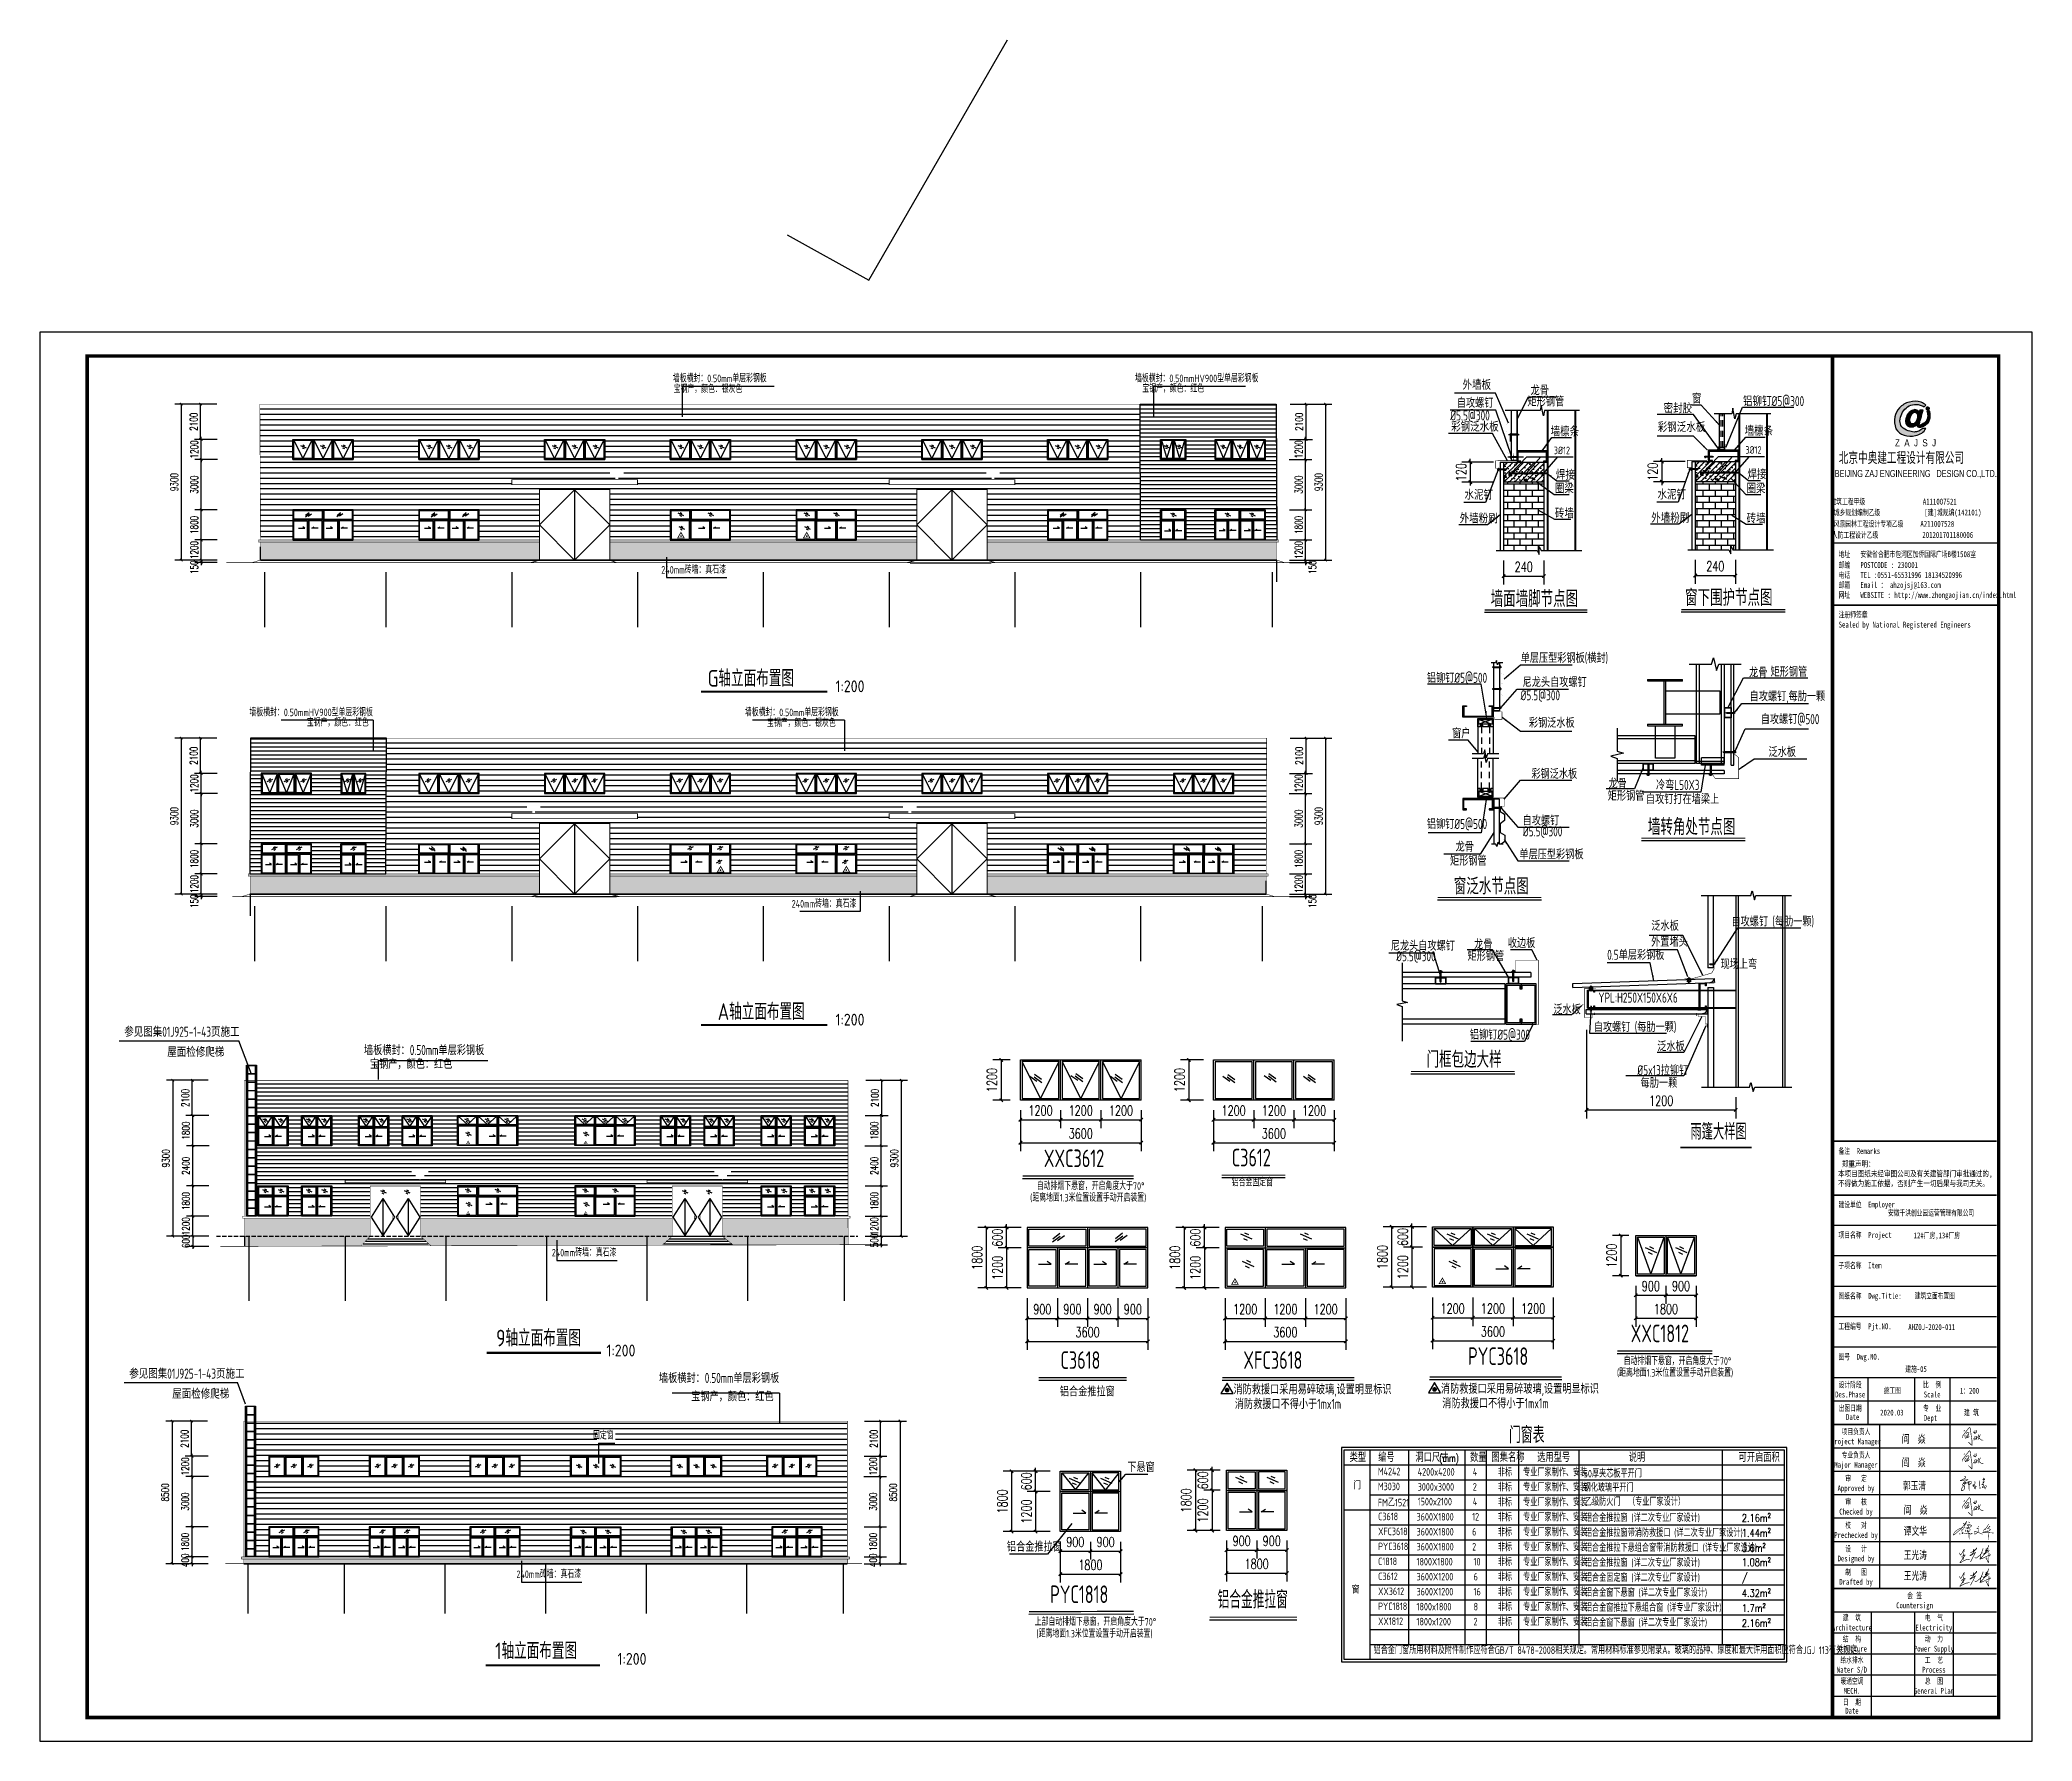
# Model space of a CAD drawing. Extents: x 180850 to 1399066, y 113487 to 334416.
# Drawn here: x 675093 to 793893, y 232984 to 334416 of the extents above; entities that cross this region are included whole.
import ezdxf
from ezdxf.enums import TextEntityAlignment as Align

# ---------------------------------------------------------------- set-up
doc = ezdxf.new("R2010")
doc.units = 0
doc.header["$LTSCALE"] = 1000
doc.linetypes.add('DASH', pattern=[0.35, 0.25, -0.1])
doc.linetypes.add('x2', pattern=[1.25, 0.75, -0.5])
for name, color, linetype in [('002', 3, 'Continuous'), ('8', 3, 'Continuous'), ('ADIM', 3, 'Continuous'), ('AXIS', 3, 'Continuous'), ('BOLT', 251, 'Continuous'), ('COLU', 7, 'Continuous'), ('DIM_SYMB', 3, 'Continuous'), ('E_LINE', 7, 'Continuous'), ('GZ', 50, 'Continuous'), ('Gzd', 1, 'Continuous'), ('LT', 27, 'Continuous'), ('PUB_DIM', 3, 'Continuous'), ('PUB_TAB', 7, 'Continuous'), ('PUB_TEXT', 7, 'Continuous'), ('PUB_TITLE', 4, 'Continuous'), ('REIN', 1, 'Continuous'), ('TEXT', 7, 'Continuous'), ('THICK', 6, 'Continuous'), ('THIN', 7, 'Continuous'), ('WINDOW', 4, 'Continuous'), ('图框文字', 120, 'Continuous'), ('图签', 3, 'Continuous'), ('粗实线', 2, 'Continuous')]:
    doc.layers.add(name, color=color, linetype=linetype)
doc.styles.add('_gyy_title_Arial', font='arial.ttf', dxfattribs={"width": 0.7})
doc.styles.add('_gyy_title_ST', font='', dxfattribs={"width": 0.8})
doc.styles.add('_TCH_DIM_T3', font='SIMPLEX', dxfattribs={"width": 0.705882, "bigfont": 'GBCBIG'})
doc.styles.add('_TCH_WDTABLE', font='SIMPLEX', dxfattribs={"bigfont": 'GBCBIG'})
doc.styles.add('C', font='tssdeng.shx', dxfattribs={"height": 3, "bigfont": 'tssdchn.shx'})
doc.styles.add('HZ', font='txt.shx', dxfattribs={"width": 0.8, "bigfont": '000hztxt.shx'})
doc.styles.add('SIM-TSSC', font='simplex.shx', dxfattribs={"width": 0.8, "bigfont": 'tssdchn.shx'})
doc.styles.get("Standard").update_dxf_attribs({"font": 'gbenor.shx', "bigfont": 'gbcbig.shx'})
doc.styles.add('TSSD_Dimension', font='Tssdeng.shx', dxfattribs={"width": 0.8, "bigfont": 'hztxt.shx'})
doc.styles.add('TSSD_Norm', font='tssdeng.shx', dxfattribs={"bigfont": 'hztxt.shx'})
doc.styles.add('标准字体', font='tssdeng.shx', dxfattribs={"width": 0.7, "bigfont": 'tssdchn.shx'})
doc.styles.get('_gyy_title_ST').set_extended_font_data('SimSun')
doc.dimstyles.new('_TCH_ARCH&&150', dxfattribs={"dimtxt": 446.25, "dimasz": 150, "dimexe": 375, "dimexo": 450, "dimgap": 189.375, "dimtad": 1, "dimdec": 0, "dimzin": 0, "dimdsep": 46, "dimtxsty": '_TCH_DIM_T3', "dimblk": 'ARCHTICK', "dimcen": 0.09, "dimclrd": 3, "dimclre": 3, "dimclrt": 7, "dimazin": 2, "dimtfac": 1, "dimtdec": 0, "dimtix": 1, "dimtmove": 2, "dimatfit": 3, "dimfxl": 1, "dimtolj": 1, "dimtzin": 0, "dimarcsym": 0})
doc.dimstyles.new('TCH-200-1', dxfattribs={"dimtxt": 595, "dimasz": 200, "dimexe": 500, "dimexo": 600, "dimgap": 252.5, "dimtad": 1, "dimdec": 0, "dimzin": 0, "dimdsep": 46, "dimtxsty": '_TCH_DIM_T3', "dimblk": 'ARCHTICK', "dimcen": 0.09, "dimclrd": 3, "dimclre": 3, "dimclrt": 7, "dimazin": 2, "dimtfac": 1, "dimtdec": 0, "dimtix": 1, "dimtmove": 2, "dimatfit": 3, "dimfxl": 1, "dimtolj": 1, "dimtzin": 0, "dimarcsym": 0})
doc.dimstyles.new('TCH-200-2', dxfattribs={"dimtxt": 595, "dimasz": 200, "dimexe": 500, "dimexo": 600, "dimgap": 252.5, "dimtad": 1, "dimdec": 0, "dimlfac": 0.5, "dimzin": 0, "dimdsep": 46, "dimtxsty": '_TCH_DIM_T3', "dimblk": 'ARCHTICK', "dimcen": 0.09, "dimclrd": 124, "dimclre": 124, "dimclrt": 7, "dimazin": 2, "dimtfac": 1, "dimtdec": 0, "dimtix": 1, "dimtmove": 2, "dimatfit": 3, "dimfxl": 1, "dimtolj": 1, "dimtzin": 0, "dimarcsym": 0})
pattern_1 = [(0, (253496.24, 397100.52), (0, 363.9312), []), (90, (253496.24, 397100.52), (-363.9312, 363.9312), [363.9312, -363.9312])]

msp = doc.modelspace()

# ---------------------------------------------------------------- texts
for s, style, width, p in [('M4242', 'TSSD_Norm', 0.7, (754879.69, 248836.51)), ('M3030', 'TSSD_Norm', 0.7, (754879.69, 247944.01)), ('4200x4200', 'TSSD_Norm', 0.7, (757253.63, 248812.53)), ('3000x3000', 'TSSD_Norm', 0.7, (757253.63, 247920.03)), ('4', 'TSSD_Norm', 0.7, (760538.69, 248812.53)), ('2', 'TSSD_Norm', 0.7, (760538.69, 247920.03)), ('非标', 'TSSD_Norm', 0.7, (762032.02, 248779.06)), ('非标', 'TSSD_Norm', 0.7, (762032.02, 247886.56)), ('专业厂家制作、安装', 'TSSD_Norm', 0.7, (763537.21, 248779.06)), ('专业厂家制作、安装', 'TSSD_Norm', 0.7, (763537.21, 247886.56)), ('钢化玻璃平开门', 'TSSD_Norm', 0.7, (767148.17, 247867.09)), ('50厚夹芯板平开门', 'TSSD_Norm', 0.7, (767148.17, 248709.39)), ('FM乙1521', 'TSSD_Norm', 0.7, (754879.69, 246982.47)), ('1500x2100', 'TSSD_Norm', 0.7, (757253.63, 247043.38)), ('4', 'TSSD_Norm', 0.7, (760538.69, 247043.38)), ('非标', 'TSSD_Norm', 0.7, (762032.02, 246993.86)), ('专业厂家制作、安装', 'TSSD_Norm', 0.7, (763537.21, 246994.06)), ('乙级防火门  （专业厂家设计）', 'TSSD_Norm', 0.7, (767221.04, 247023.66)), ('C3618', 'TSSD_Norm', 0.7, (754894.94, 246154.67)), ('3600X1800', 'TSSD_Norm', 0.7, (757185.19, 246135.03)), ('12', 'TSSD_Norm', 0.7, (760499.94, 246135.03)), ('非标', 'TSSD_Norm', 0.7, (762032.02, 246101.56)), ('专业厂家制作、安装', 'TSSD_Norm', 0.7, (763537.21, 246101.56)), ('铝合金推拉窗 (详二次专业厂家设计)', 'TSSD_Norm', 0.7, (767221.04, 246064.67)), ('2.16m²', 'SIM-TSSC', 0.8, (776580.44, 246064.67)), ('XFC3618', 'TSSD_Norm', 0.7, (754894.94, 245262.17)), ('PYC3618', 'TSSD_Norm', 0.7, (754894.94, 244369.67)), ('3600X1800', 'TSSD_Norm', 0.7, (757185.19, 245242.53)), ('3600X1800', 'TSSD_Norm', 0.7, (757185.19, 244350.03)), ('2', 'TSSD_Norm', 0.7, (760499.94, 244350.03)), ('6', 'TSSD_Norm', 0.7, (760499.94, 245242.53)), ('非标', 'TSSD_Norm', 0.7, (762032.02, 245209.06)), ('非标', 'TSSD_Norm', 0.7, (762032.02, 244316.56)), ('专业厂家制作、安装', 'TSSD_Norm', 0.7, (763537.21, 245209.06)), ('专业厂家制作、安装', 'TSSD_Norm', 0.7, (763537.21, 244316.56)), ('铝合金推拉窗带消防救援口 (详二次专业厂家设计)', 'TSSD_Norm', 0.7, (767221.04, 245172.17)), ('铝合金推拉下悬组合窗带消防救援口 (详专业厂家设计)', 'TSSD_Norm', 0.7, (767221.04, 244279.67)), ('3.6m²', 'SIM-TSSC', 0.8, (776580.44, 244279.67)), ('1.44m²', 'SIM-TSSC', 0.8, (776580.44, 245172.17)), ('C1818', 'TSSD_Norm', 0.7, (754894.94, 243477.17)), ('1800X1800', 'TSSD_Norm', 0.7, (757185.19, 243457.53)), ('10', 'TSSD_Norm', 0.7, (760585.63, 243457.53)), ('非标', 'TSSD_Norm', 0.7, (762032.02, 243424.06)), ('专业厂家制作、安装', 'TSSD_Norm', 0.7, (763537.21, 243424.06)), ('铝合金推拉窗 (详二次专业厂家设计)', 'TSSD_Norm', 0.7, (767221.04, 243387.17)), ('1.08m²', 'SIM-TSSC', 0.8, (776580.44, 243422.91)), ('C3612', 'TSSD_Norm', 0.7, (754894.94, 242584.67)), ('3600X1200', 'TSSD_Norm', 0.7, (757185.19, 242565.03)), ('6', 'TSSD_Norm', 0.7, (760585.63, 242565.03)), ('非标', 'TSSD_Norm', 0.7, (762032.02, 242531.56)), ('专业厂家制作、安装', 'TSSD_Norm', 0.7, (763537.21, 242531.56)), ('铝合金固定窗 (详二次专业厂家设计)', 'TSSD_Norm', 0.7, (767221.04, 242494.67)), ('/', 'SIM-TSSC', 0.8, (776580.44, 242530.41)), ('XX3612', 'TSSD_Norm', 0.7, (754894.94, 241692.17)), ('PYC1818', 'TSSD_Norm', 0.7, (754894.94, 240799.67)), ('1800x1800', 'TSSD_Norm', 0.7, (757185.19, 240780.03)), ('3600X1200', 'TSSD_Norm', 0.7, (757185.19, 241672.53)), ('16', 'TSSD_Norm', 0.7, (760585.63, 241672.53)), ('8', 'TSSD_Norm', 0.7, (760585.63, 240780.03)), ('非标', 'TSSD_Norm', 0.7, (762032.02, 241639.06)), ('非标', 'TSSD_Norm', 0.7, (762032.02, 240746.56)), ('专业厂家制作、安装', 'TSSD_Norm', 0.7, (763537.21, 241639.06)), ('专业厂家制作、安装', 'TSSD_Norm', 0.7, (763537.21, 240746.56)), ('铝合金窗下悬窗 (详二次专业厂家设计)', 'TSSD_Norm', 0.7, (767221.04, 241602.17)), ('铝合金窗推拉下悬组合窗 (详专业厂家设计)', 'TSSD_Norm', 0.7, (767221.04, 240709.67)), ('4.32m²', 'SIM-TSSC', 0.8, (776580.44, 241580.3)), ('1.7m²', 'SIM-TSSC', 0.8, (776580.44, 240687.8)), ('XX1812', 'TSSD_Norm', 0.7, (754894.94, 239907.17)), ('1800x1200', 'TSSD_Norm', 0.7, (757185.19, 239887.53)), ('2', 'TSSD_Norm', 0.7, (760585.63, 239887.53)), ('非标', 'TSSD_Norm', 0.7, (762032.02, 239854.06)), ('专业厂家制作、安装', 'TSSD_Norm', 0.7, (763537.21, 239854.06)), ('铝合金窗下悬窗 (详二次专业厂家设计)', 'TSSD_Norm', 0.7, (767221.04, 239817.17)), ('2.16m²', 'SIM-TSSC', 0.8, (776580.44, 239795.3)), ('铝合金门窗所用材料及附件制作应符合GB/T 8478-2008相关规定。常用材料标准参见附录A。玻璃的品种、厚度和最大许用面积应符合JGJ 113有关规定。', 'TSSD_Norm', 0.7, (754620.91, 238181.5))]:
    msp.add_text(s, height=450, dxfattribs=dict(style=style, width=width)).set_placement(p)
at = {"color": 1, "insert": (782361.73, 309846.28), "char_height": 718.1993, "width": 9393.6358, "attachment_point": 1, "style": 'HZ'}
msp.add_mtext('北京中奥建工程设计有限公司', dxfattribs=at)
at = {"layer": 'PUB_TAB', "color": 7, "style": '_TCH_WDTABLE'}
for s, height, p in [('门窗表', 983.83, (762693.21, 250748.94)), ('类型', 491.915, (753191.66, 249639.69)), ('编号', 491.915, (754894.41, 249639.69)), ('洞口尺寸', 491.915, (757115.63, 249639.69)), ('数量', 491.915, (760375.73, 249639.69)), ('图集名称', 491.915, (761651.89, 249639.69)), ('选用型号', 491.915, (764377.9, 249639.69)), ('说明', 491.915, (769831.26, 249639.69)), ('可开启面积', 491.915, (776383.3, 249639.69))]:
    msp.add_text(s, height=height, dxfattribs=at).set_placement(p)
at = {"layer": 'PUB_TAB', "color": 7}
for s, height, style, width, p in [('(mm)', 433.5, '_TCH_WDTABLE', 0.705882, (758547.97, 249639.69)), ('门', 430.43, 'TSSD_Dimension', 0.8, (753407.33, 248006.23)), ('窗', 430.43, 'TSSD_Dimension', 0.8, (753319.64, 241790.54))]:
    msp.add_text(s, height=height, dxfattribs=dict(at, style=style, width=width)).set_placement(p)
at = {"layer": 'PUB_TEXT', "style": 'C', "width": 0.7}
for s, height, p in [('宝钢产，颜色：银灰色', 450, (716982.35, 313235.62)), ('墙板横封：0.50mm单层彩钢板', 450, (718428.94, 313870.3)), ('宝钢产，颜色：红色', 450, (744517.82, 313261.9)), ('墙板横封：0.50mmHV900型单层彩钢板', 450, (747754.01, 313870.3)), ('240mm砖墙：真石漆', 450, (716006.02, 302457.68)), ('墙板横封：0.50mmHV900型单层彩钢板', 450, (694949.32, 293957.98)), ('宝钢产，颜色：红色', 450, (694697.62, 293349.58)), ('墙板横封：0.50mm单层彩钢板', 450, (722723.63, 293957.98)), ('宝钢产，颜色：银灰色', 450, (722548.09, 293323.3)), ('240mm砖墙：真石漆', 450, (723780.27, 282545.36)), ('墙板横封：0.50mm单层彩钢板', 599.985, (701592.34, 273706.54)), ('宝钢产，颜色：红色', 599.985, (699688.37, 272885.87)), ('240mm砖墙：真石漆', 450, (709474.17, 261746.32)), ('墙板横封：0.50mm单层彩钢板', 599.85, (719179.95, 254159.36)), ('宝钢产，颜色：红色', 599.85, (718844.43, 253063.88)), ('固定窗', 450, (709308.69, 250848.87)), ('240mm砖墙：真石漆', 450, (707365.3, 242572.36))]:
    msp.add_text(s, height=height, dxfattribs=at).set_placement(p, align=Align.BOTTOM_RIGHT)
at = {"layer": 'PUB_TEXT'}
for s, height, style, width, p in [('3%%c12', 450, 'C', 0.8, (765371.62, 309711.53, -32730.47)), ('3%%c12', 450, 'C', 0.8, (776794.32, 309743.16, -32730.47)), ('G轴立面布置图', 987.84, 'C', 0.8, (714917.26, 295858.63)), ('A轴立面布置图', 987.84, 'C', 0.8, (715516.11, 275984.54)), ('自动排烟下悬窗，开启角度大于70%%D', 450, '标准字体', 0.7, (734540.66, 265852.94, 828.98)), ('(距离地面1.3米位置设置手动开启装置)', 450, '标准字体', 0.7, (734140.95, 265155.75, 828.98)), ('9轴立面布置图', 987.84, 'C', 0.8, (702303.05, 256526.92)), ('自动排烟下悬窗，开启角度大于70%%D', 450, '标准字体', 0.7, (769534.77, 255415.5, 828.98)), ('(距离地面1.3米位置设置手动开启装置)', 450, '标准字体', 0.7, (769135.06, 254718.31, 828.98)), ('上部自动排烟下悬窗，开启角度大于70%%D', 450, '标准字体', 0.7, (734419.01, 239868.47, 828.98)), ('1轴立面布置图', 987.84, 'C', 0.8, (702245.37, 237873.91)), ('(距离地面1.3米位置设置手动开启装置)', 450, '标准字体', 0.7, (734516.91, 239166.6, 828.98))]:
    msp.add_text(s, height=height, dxfattribs=dict(at, style=style, width=width)).set_placement(p)
for p in [(722535.86, 295521.4), (722535.86, 275647.31), (708877.3, 255920.58), (709537.09, 237536.69)]:
    msp.add_text('1:200', height=705.6, dxfattribs=at).set_placement(p)
at = {"layer": 'PUB_TEXT', "style": '标准字体', "width": 0.7}
msp.add_text('铝合金固定窗', height=450, dxfattribs=at).set_placement((746161.67, 265935.33), align=Align.BOTTOM_LEFT)
at = {"layer": 'PUB_TITLE', "width": 0.7}
for s, height, style, p in [('BEIJING ZAJ ENGINEERING   DESIGN CO.,LTD.', 424.2416, '_gyy_title_Arial', (786954.61, 308349.06)), ('建筑工程甲级                 A111007521             ', 353.5346, '_gyy_title_ST', (786940.4, 306710.73)), ('城乡规划编制乙级             [建]城规编(142101)', 353.5346, '_gyy_title_ST', (786468.31, 306062.11)), ('风景园林工程设计专项乙级     A211007528           ', 353.5346, '_gyy_title_ST', (786764.41, 305383.92)), ('人防工程设计乙级             201201701180006', 353.5346, '_gyy_title_ST', (786161.53, 304722.3)), ('设计阶段', 349.176, '_gyy_title_ST', (783041.05, 254063.93)), ('比  例', 349.176, '_gyy_title_ST', (787929.52, 254063.93)), ('Des.Phase', 349.176, '_gyy_title_ST', (783041.05, 253477.33)), ('出图日期', 349.176, '_gyy_title_ST', (783041.05, 252667.22)), ('专  业', 349.176, '_gyy_title_ST', (787929.52, 252667.22)), ('Scale', 349.176, '_gyy_title_ST', (787929.52, 253477.33)), ('Date', 349.176, '_gyy_title_ST', (783191.28, 252137.85)), ('Dept ', 349.176, '_gyy_title_ST', (787929.52, 252080.61)), ('Project Manager', 349.1756, '_gyy_title_ST', (783390.23, 250683.91)), ('项目负责人', 349.176, '_gyy_title_ST', (783390.23, 251270.52)), ('Major Manager', 349.1756, '_gyy_title_ST', (783390.23, 249287.2)), ('专业负责人', 349.176, '_gyy_title_ST', (783390.23, 249873.82)), ('审   定', 349.176, '_gyy_title_ST', (783390.25, 248477.11)), ('Approved by', 349.1756, '_gyy_title_ST', (783390.23, 247890.5)), ('审   核', 349.176, '_gyy_title_ST', (783390.25, 247080.41)), ('Checked by', 349.176, '_gyy_title_ST', (783390.23, 246493.79)), ('校   对', 349.176, '_gyy_title_ST', (783390.25, 245683.71)), ('Prechecked by', 349.1756, '_gyy_title_ST', (783390.23, 245097.09)), ('Designed by', 349.1756, '_gyy_title_ST', (783390.23, 243700.39)), ('设   计', 349.176, '_gyy_title_ST', (783390.25, 244287)), ('Drafted by', 349.176, '_gyy_title_ST', (783390.23, 242303.68)), ('制   图', 349.176, '_gyy_title_ST', (783390.25, 242890.3)), ('Countersign', 349.1756, '_gyy_title_ST', (786881.99, 240906.98)), ('会 签', 349.176, '_gyy_title_ST', (786881.99, 241493.59)), ('建  筑', 349.176, '_gyy_title_ST', (783145.81, 240166.73)), ('电  气', 349.176, '_gyy_title_ST', (788034.27, 240166.73)), ('Architecture', 349.1756, '_gyy_title_ST', (783145.81, 239580.11)), ('结  构', 349.176, '_gyy_title_ST', (783145.81, 238909.69)), ('Electricity', 349.1756, '_gyy_title_ST', (788034.27, 239580.11)), ('动  力', 349.176, '_gyy_title_ST', (788034.27, 238909.69)), ('Structure', 349.176, '_gyy_title_ST', (783145.81, 238323.08)), ('给水排水', 349.176, '_gyy_title_ST', (783145.81, 237652.66)), ('Power Supply', 349.1756, '_gyy_title_ST', (788034.27, 238323.08)), ('工  艺', 349.176, '_gyy_title_ST', (788034.27, 237652.66)), ('Water S/D', 349.176, '_gyy_title_ST', (783145.81, 237066.04)), ('暖通空调', 349.176, '_gyy_title_ST', (783145.81, 236395.63)), ('Process', 349.176, '_gyy_title_ST', (788034.27, 237066.04)), ('总  图', 349.176, '_gyy_title_ST', (788034.27, 236395.63)), ('日  期', 349.176, '_gyy_title_ST', (783145.81, 235138.59)), ('MECH.', 349.176, '_gyy_title_ST', (783145.81, 235809.01)), ('General Plan', 349.1756, '_gyy_title_ST', (788034.27, 235809.01)), ('Date', 349.176, '_gyy_title_ST', (783145.81, 234621.81))]:
    msp.add_text(s, height=height, dxfattribs=dict(at, style=style)).set_placement(p, align=Align.CENTER)
at = {"layer": 'PUB_TITLE', "style": '_gyy_title_ST', "width": 0.7}
for s, height, p in [('地址   安徽省合肥市包河区加侨国际广场B楼1508室', 353.5346, (782351.36, 303573.72)), ('邮编   POSTCODE : 230001', 353.5346, (782351.36, 302927.96)), ('邮箱   Email ： ahzojsj@163.com', 353.5346, (782351.36, 301740.09)), ('电话   TEL :0551-65531996 18134520996', 353.5346, (782351.36, 302334.02)), ('网址   WEBSITE : http://www.zhongaojian.cn/index.html', 353.5346, (782351.36, 301142.65)), ('注册师签章', 353.535, (782351.36, 299968.92)), ('Sealed by National Registered Engineers', 353.5346, (782353.28, 299374.98)), ('备注  Remarks', 349.1756, (782346.95, 267991.5)), ('建设单位  Employer', 349.1756, (782346.95, 264804.58)), ('项目名称  Project', 349.1756, (782346.95, 262988.86)), ('子项名称  Item', 349.176, (782346.95, 261173.15)), ('图纸名称  Dwg.Title:', 349.1756, (782346.95, 259357.44)), ('工程编号  Pjt.NO.', 349.1756, (782346.95, 257541.72)), ('图号  Dwg.NO.', 349.1756, (782346.95, 255726.01))]:
    msp.add_text(s, height=height, dxfattribs=at).set_placement(p)
at = {"layer": 'PUB_TITLE', "color": 2, "style": '_gyy_title_ST', "width": 0.7}
for s, p in [('安徽千洪创业园运营管理有限公司', (787863.69, 264497.42)), ('12#厂房,13#厂房', (788211.02, 263122.37))]:
    msp.add_text(s, height=349.1756, dxfattribs=at).set_placement(p, align=Align.MIDDLE)
at = {"layer": 'PUB_TITLE', "color": 6, "style": '_gyy_title_ST', "width": 0.7}
msp.add_text('建筑立面布置图', height=349.176, dxfattribs=at).set_placement((788091.22, 259549.52), align=Align.MIDDLE)
at = {"layer": 'PUB_TITLE', "color": 2, "style": '_gyy_title_ST', "width": 0.7}
msp.add_text('AHZOJ-2020-011', height=349.1756, dxfattribs=at).set_placement((787903.66, 257497.77), align=Align.CENTER)
at = {"layer": 'PUB_TITLE', "color": 6, "style": '_gyy_title_ST', "width": 0.7}
msp.add_text('建施-05', height=349.176, dxfattribs=at).set_placement((786969.92, 254998.58), align=Align.CENTER)
at = {"layer": 'PUB_TITLE', "insert": (782317.76, 267576.46), "char_height": 349.1756, "width": 11173.63, "attachment_point": 1, "style": '_gyy_title_ST'}
msp.add_mtext(' 郑重声明：\\P本项目图纸未经审图公司及有关建管部门审批通过的,\\P不得做为施工依据，否则产生一切后果与我司无关。', dxfattribs=at)
at = {"layer": 'TEXT'}
for s, height, style, width, p in [('外墙板', 600, 'TSSD_Norm', 0.7, (759928.56, 313549.82)), ('龙骨', 600, '标准字体', 0.7, (763986.47, 313222.88)), ('自攻螺钉', 600, '标准字体', 0.7, (759587.21, 312475.79, 86.05)), ('矩形钢管', 600, '标准字体', 0.7, (763798.02, 312555.65)), ('密封胶', 600, 'TSSD_Norm', 0.7, (771919.22, 312156.08)), ('窗', 600, 'TSSD_Norm', 0.7, (773612.56, 312730.39)), ('铝铆钉%%C5@300', 600, 'TSSD_Norm', 0.7, (776650.59, 312576.12)), ('%%C5.5@300', 600, '标准字体', 0.7, (759196.84, 311721.95, 86.05)), ('彩钢泛水板', 600, 'TSSD_Norm', 0.7, (759248.06, 311056.4)), ('墙檩条', 600, 'TSSD_Norm', 0.7, (765180.99, 310776.55)), ('彩钢泛水板', 600, 'TSSD_Norm', 0.7, (771566.37, 311031.68)), ('墙檩条', 600, 'TSSD_Norm', 0.7, (776746.36, 310808.18)), ('焊接', 600, 'TSSD_Norm', 0.7, (776915.62, 308220.53)), ('圈梁', 600, 'TSSD_Norm', 0.7, (765430.89, 307379.23)), ('焊接', 600, 'TSSD_Norm', 0.7, (765492.91, 308188.91)), ('圈梁', 600, 'TSSD_Norm', 0.7, (776860.76, 307372.5)), ('水泥钉', 600, 'TSSD_Norm', 0.7, (760041.28, 306994.35)), ('砖墙', 600, 'TSSD_Norm', 0.7, (765436.59, 305893.92)), ('水泥钉', 600, 'TSSD_Norm', 0.7, (771549.14, 307011.12)), ('外墙粉刷', 600, 'TSSD_Norm', 0.7, (759755.69, 305586.92)), ('外墙粉刷', 600, 'TSSD_Norm', 0.7, (771178.4, 305618.55)), ('砖墙', 600, 'TSSD_Norm', 0.7, (776866.46, 305588.08)), ('窗下围护节点图', 980, 'C', 0.8, (773195.59, 300669.58, -15046.45)), ('墙面墙脚节点图', 980, 'C', 0.8, (761603, 300600.41)), ('单层压型彩钢板(横封)', 600, '标准字体', 0.7, (763391.48, 297268.73)), ('龙骨', 600, '标准字体', 0.7, (777011.66, 296405.84)), ('矩形钢管', 600, '标准字体', 0.7, (778290.14, 296442.13)), ('铝铆钉%%C5@500', 600, '标准字体', 0.7, (757801.11, 296080.63)), ('尼龙头自攻螺钉', 600, '标准字体', 0.7, (763509.06, 295829.31)), ('%%C5.5@300', 600, '标准字体', 0.7, (763385.52, 295040.6)), ('自攻螺钉,每肋一颗', 600, '标准字体', 0.7, (777045.26, 294983.28)), ('彩钢泛水板', 600, '标准字体', 0.7, (763882.54, 293404.03)), ('自攻螺钉@500', 600, '标准字体', 0.7, (777707.33, 293615.03)), ('泛水板', 600, '标准字体', 0.7, (778170.02, 291663.03)), ('彩钢泛水板', 600, '标准字体', 0.7, (764035, 290359.35)), ('龙骨', 600, '标准字体', 0.7, (768633.71, 289776.96)), ('冷弯L50X3', 600, '标准字体', 0.7, (771463.61, 289697.71)), ('矩形钢管', 600, '标准字体', 0.7, (768585.74, 289050.41)), ('自攻钉打在墙梁上', 600, '标准字体', 0.7, (770863, 288853.7)), ('铝铆钉%%C5@500', 600, '标准字体', 0.7, (757801.11, 287366.48)), ('自攻螺钉', 600, '标准字体', 0.7, (763507.84, 287578)), ('墙转角处节点图', 980, 'C', 0.8, (770979.98, 287001.2, -15046.45)), ('龙骨', 600, '标准字体', 0.7, (759513.33, 286018.07)), ('矩形钢管', 600, '标准字体', 0.7, (759181.86, 285180.43)), ('单层压型彩钢板', 600, '标准字体', 0.7, (763320.99, 285563.33)), ('窗泛水节点图', 980, 'C', 0.8, (759407, 283462.92, -15046.45)), (' 自攻螺钉 (每肋一颗)', 600, 'C', 0.7, (775709.74, 281558.36, 55.06)), ('尼龙头自攻螺钉', 600, '标准字体', 0.7, (755650.51, 280112.01, 114.72)), ('龙骨', 600, '标准字体', 0.7, (760616.95, 280196.2)), ('收边板', 600, '标准字体', 0.7, (762626.55, 280273.68)), ('外置堵头', 600, 'C', 0.7, (771171.9, 280344.52, 33.67)), ('%%C5.5@300', 600, '标准字体', 0.7, (755969.48, 279482.48, 114.72)), ('矩形钢管', 600, '标准字体', 0.7, (760220.11, 279500.22)), ('0.5单层彩钢板', 600, 'C', 0.7, (768551.88, 279567.01, 165.19)), ('现场上弯', 600, 'C', 0.7, (775313.32, 279017.96, -21.39)), ('YPL:H250X150X6X6', 600, 'C', 0.7, (768032.74, 277011.14, -76.46)), ('参见图集01J925-1-43页施工', 600, 'TSSD_Norm', 0.7, (680125.17, 274977.93)), (' 自攻螺钉 (每肋一颗)', 600, 'C', 0.7, (767500.85, 275265.63, -21.78)), ('屋面检修爬梯', 600, 'TSSD_Norm', 0.7, (682688.67, 273776.2)), ('铝铆钉%%C5@300', 600, '标准字体', 0.7, (760364.18, 274809.55)), ('门框包边大样', 980, 'C', 0.8, (757785.39, 273131.68, -15046.45)), ('%%c5%%12013拉铆钉', 600, 'C', 0.7, (770355.09, 272686.13, -76.46)), (' 每肋一颗', 600, 'C', 0.7, (770288.73, 271936.26, -21.39)), ('雨篷大样图', 960, 'TSSD_Norm', 0.7, (773513.1, 268843.48, -76.46)), ('参见图集01J925-1-43页施工', 600, 'TSSD_Norm', 0.7, (680421.39, 254596.95)), ('消防救援口采用易碎玻璃,设置明显标识', 600, '标准字体', 0.7, (746269.01, 253659.9, -216.97)), ('消防救援口采用易碎玻璃,设置明显标识', 600, '标准字体', 0.7, (758639.54, 253698.4, -216.97)), ('屋面检修爬梯', 600, 'TSSD_Norm', 0.7, (682984.88, 253395.22)), ('消防救援口不得小于1mx1m', 600, '标准字体', 0.7, (746347.35, 252791.06, -216.97)), ('消防救援口不得小于1mx1m', 600, '标准字体', 0.7, (758717.89, 252829.56, -216.97))]:
    msp.add_text(s, height=height, dxfattribs=dict(at, style=style, width=width)).set_placement(p)
at = {"layer": 'TEXT', "style": 'C', "width": 0.7}
for s, p in [('泛水板', (771184.35, 281600.26, 110.12)), ('泛水板', (765342.3, 276616.85, -21.39)), ('泛水板', (771538.97, 274414.53, -76.46)), ('铝合金推拉窗', (732757.6, 244586.12, 263.04))]:
    msp.add_text(s, height=600, dxfattribs=at).set_placement(p, align=Align.MIDDLE_LEFT)
at = {"layer": 'TEXT', "linetype": 'ByBlock', "style": '标准字体', "width": 0.7}
for s, p in [('XXC3612', (734960.91, 266891.07)), ('C3612', (746161.67, 266935.31)), ('XXC1812', (769955.02, 256453.63)), ('C3618', (735949, 254863.96)), ('XFC3618', (746858.45, 254863.96)), ('PYC3618', (760253.09, 255097.44)), ('PYC1818', (735336.88, 240901.92)), ('铝合金推拉窗', (745321.23, 240580.3))]:
    msp.add_text(s, height=1050, dxfattribs=at).set_placement(p, align=Align.BOTTOM_LEFT)
at = {"layer": 'TEXT', "style": '标准字体', "width": 0.7}
msp.add_text('铝合金推拉窗', height=600, dxfattribs=at).set_placement((735913.42, 253354.48), align=Align.BOTTOM_LEFT)
at = {"layer": 'TEXT', "color": 3, "style": '_gyy_title_ST', "width": 0.7}
for s, p in [('阎  焱', (786121.41, 250764.13)), ('阎  焱', (786121.41, 249367.43)), ('郭玉清', (786184.31, 247978.72)), ('阎  焱', (786234.7, 246536.15)), ('谭文华', (786234.7, 245277.97)), ('王光涛', (786234.7, 243844.32)), ('王光涛', (786234.7, 242608.28))]:
    msp.add_text(s, height=471.585, dxfattribs=at).set_placement(p)
at = {"layer": 'TEXT', "style": 'C', "width": 0.7}
msp.add_text('下悬窗', height=600, rotation=0.0245174, dxfattribs=at).set_placement((739939.29, 249329.1, 263.04), align=Align.MIDDLE_LEFT)
at = {"layer": 'THIN', "style": '标准字体', "width": 0.7}
for s, p in [('窗户', (759305.09, 292774.1)), ('%%C5.5@300', (763524.99, 286925.56))]:
    msp.add_text(s, height=600, dxfattribs=at).set_placement(p)
at = {"layer": '图框文字', "color": 7, "style": '_gyy_title_ST', "width": 0.7}
for s, p in [('施工图', (785555.6, 253714.11)), ('1：200', (790157.8, 253703.06)), ('2020.03', (785529.76, 252399.55)), ('建 筑', (790272.01, 252399.55))]:
    msp.add_text(s, height=349.176, dxfattribs=at).set_placement(p, align=Align.CENTER)

# ---------------------------------------------------------------- blocks, each defined once
blk = doc.blocks.new('_ArchTick')
at = {"color": 0, "linetype": 'ByBlock', "const_width": 0.4}
blk.add_lwpolyline([(-0.5, -0.5), (0.5, 0.5)], dxfattribs=at)
blk = doc.blocks.new('*D581')
at = {"layer": 'AXIS', "color": 3, "lineweight": -2, "transparency": 16777216}
for p, q in [((767326, 275390), (767326, 270115)), ((776217, 271382), (776217, 270115)), ((767326, 270615), (776217, 270615))]:
    blk.add_line(p, q, dxfattribs=at)
at = {"layer": 'Defpoints', "color": 0, "transparency": 16777216}
for p in [(767326, 275990), (776217, 271982), (776217, 270615)]:
    blk.add_point(p, dxfattribs=at)
at = {"layer": 'AXIS', "color": 3, "lineweight": -2, "transparency": 16777216, "xscale": 200, "yscale": 200, "zscale": 200, "rotation": 180}
blk.add_blockref('_ArchTick', (767326, 270615), dxfattribs=at)
at = {"layer": 'AXIS', "color": 3, "lineweight": -2, "transparency": 16777216, "xscale": 200, "yscale": 200, "zscale": 200}
blk.add_blockref('_ArchTick', (776217, 270615), dxfattribs=at)
at = {"layer": 'AXIS', "color": 7, "transparency": 16777216, "insert": (771772, 271165), "char_height": 595, "attachment_point": 5, "style": '_TCH_DIM_T3'}
blk.add_mtext('\\A1;1200', dxfattribs=at)
blk = doc.blocks.new('MD')
at = {"linetype": 'Continuous', "ltscale": 20}
blk.add_hatch(color=256, dxfattribs=at).paths.add_polyline_path([(9, -8), (9, -3), (-13, -4), (-13, 4), (9, 2), (9, 8, -0.696305)])
blk = doc.blocks.new('*X373')
at = {"color": 0}
for p, q in [((903710.7, -307545.5), (903713.7, -307542.6)), ((903710.7, -307554.3), (903716.7, -307548.3)), ((903710.7, -307563.2), (903716.7, -307557.2)), ((903710.7, -307572), (903716.7, -307566)), ((903710.7, -307580.9), (903716.7, -307574.9)), ((903710.7, -307589.7), (903716.7, -307583.7)), ((903710.7, -307598.5), (903716.7, -307592.5)), ((903712.2, -307606), (903716.1, -307602))]:
    blk.add_line(p, q, dxfattribs=at)
blk = doc.blocks.new('AUDIT_I_040821143925-1')
at = {"linetype": 'Continuous', "ltscale": 20, "xscale": -0.899999999919668, "yscale": 0.8999999999068677, "zscale": 0.9, "rotation": 269.9996944201824}
blk.add_blockref('*X373', (276843.2, -813343.8), dxfattribs=at)
blk = doc.blocks.new('GD')
at = {"linetype": 'Continuous', "ltscale": 20}
for p, q in [((0, 1), (15, 4)), ((0, -1), (0, 1)), ((15, 4), (138, 4)), ((108, -4), (108, 4)), ((138, -10), (138, 10)), ((138, 10), (141, 10)), ((141, -10), (141, 10)), ((149, 8), (141, 8)), ((149, 3), (141, 3)), ((150, -5), (150, 5)), ((0, -1), (15, -4)), ((15, -4), (138, -4)), ((138, -10), (141, -10)), ((149, -3), (141, -3)), ((149, -8), (141, -8))]:
    blk.add_line(p, q, dxfattribs=at)
blk.add_ellipse((149, 5), major_axis=(0, 2.08), ratio=0.698493, start_param=3.141597, end_param=6.28319, dxfattribs=at)
at = {"linetype": 'Continuous', "ltscale": 20, "extrusion": (0, 0, -1)}
for centre, major_axis, ratio, start_param, end_param in [((149, 0), (0, 3.37), 0.429967, -0.000017, 3.141602), ((149, -5), (0, 2.08), 0.698493, -0.000005, 3.141588)]:
    blk.add_ellipse(centre, major_axis=major_axis, ratio=ratio, start_param=start_param, end_param=end_param, dxfattribs=at)
at = {"layer": 'PUB_TEXT', "xscale": 1.825602383585646, "yscale": 1.341960000107064, "zscale": 1.34196}
blk.add_blockref('AUDIT_I_040821143925-1', (0, 0), dxfattribs=at)
blk = doc.blocks.new('*D575')
at = {"layer": 'Defpoints', "color": 0, "transparency": 16777216}
for p in [(684713, 304597), (686122, 304597), (686122, 303397)]:
    blk.add_point(p, dxfattribs=at)
at = {"layer": 'PUB_DIM', "color": 3, "lineweight": -2, "transparency": 16777216}
for p, q in [((685672, 304597), (684338, 304597)), ((684713, 304597), (684713, 304747)), ((684713, 303397), (684713, 304597)), ((685672, 303397), (684338, 303397)), ((684713, 303397), (684713, 303247))]:
    blk.add_line(p, q, dxfattribs=at)
at = {"layer": 'PUB_DIM', "color": 3, "lineweight": -2, "transparency": 16777216, "xscale": 150, "yscale": 150, "zscale": 150}
for p, rotation in [((684713, 304597), 270), ((684713, 303397), 90)]:
    blk.add_blockref('_ArchTick', p, dxfattribs=dict(at, rotation=rotation))
at = {"layer": 'PUB_DIM', "color": 7, "transparency": 16777216, "insert": (684301, 303997), "char_height": 446.2, "attachment_point": 5, "rotation": 90, "style": '_TCH_DIM_T3'}
blk.add_mtext('\\A1;1200', dxfattribs=at)
blk = doc.blocks.new('*D576')
at = {"layer": 'Defpoints', "color": 0, "transparency": 16777216}
for p in [(684713, 306397), (686122, 306397), (686122, 304597)]:
    blk.add_point(p, dxfattribs=at)
at = {"layer": 'PUB_DIM', "color": 3, "lineweight": -2, "transparency": 16777216}
for p, q in [((685672, 306397), (684338, 306397)), ((684713, 304597), (684713, 306397)), ((685672, 304597), (684338, 304597))]:
    blk.add_line(p, q, dxfattribs=at)
at = {"layer": 'PUB_DIM', "color": 3, "lineweight": -2, "transparency": 16777216, "xscale": 150, "yscale": 150, "zscale": 150}
for p, rotation in [((684713, 306397), 90), ((684713, 304597), 270)]:
    blk.add_blockref('_ArchTick', p, dxfattribs=dict(at, rotation=rotation))
at = {"layer": 'PUB_DIM', "color": 7, "transparency": 16777216, "insert": (684301, 305497), "char_height": 446.2, "attachment_point": 5, "rotation": 90, "style": '_TCH_DIM_T3'}
blk.add_mtext('\\A1;1800', dxfattribs=at)
blk = doc.blocks.new('*D577')
at = {"layer": 'Defpoints', "color": 0, "transparency": 16777216}
for p in [(684713, 309397), (686138, 309397, -4), (686122, 306397)]:
    blk.add_point(p, dxfattribs=at)
at = {"layer": 'PUB_DIM', "color": 3, "lineweight": -2, "transparency": 16777216}
for p, q in [((685688, 309397), (684338, 309397)), ((684713, 306397), (684713, 309397)), ((685672, 306397), (684338, 306397))]:
    blk.add_line(p, q, dxfattribs=at)
at = {"layer": 'PUB_DIM', "color": 3, "lineweight": -2, "transparency": 16777216, "xscale": 150, "yscale": 150, "zscale": 150}
for p, rotation in [((684713, 309397), 90), ((684713, 306397), 270)]:
    blk.add_blockref('_ArchTick', p, dxfattribs=dict(at, rotation=rotation))
at = {"layer": 'PUB_DIM', "color": 7, "transparency": 16777216, "insert": (684301, 307897), "char_height": 446.2, "attachment_point": 5, "rotation": 90, "style": '_TCH_DIM_T3'}
blk.add_mtext('\\A1;3000', dxfattribs=at)
blk = doc.blocks.new('*D578')
at = {"layer": 'Defpoints', "color": 0, "transparency": 16777216}
for p in [(684713, 310597), (686122, 310597), (686138, 309397, -4)]:
    blk.add_point(p, dxfattribs=at)
at = {"layer": 'PUB_DIM', "color": 3, "lineweight": -2, "transparency": 16777216}
for p, q in [((685672, 310597), (684338, 310597)), ((684713, 310597), (684713, 310747)), ((684713, 309397), (684713, 310597)), ((685688, 309397), (684338, 309397)), ((684713, 309397), (684713, 309247))]:
    blk.add_line(p, q, dxfattribs=at)
at = {"layer": 'PUB_DIM', "color": 3, "lineweight": -2, "transparency": 16777216, "xscale": 150, "yscale": 150, "zscale": 150}
for p, rotation in [((684713, 310597), 270), ((684713, 309397), 90)]:
    blk.add_blockref('_ArchTick', p, dxfattribs=dict(at, rotation=rotation))
at = {"layer": 'PUB_DIM', "color": 7, "transparency": 16777216, "insert": (684301, 309997), "char_height": 446.2, "attachment_point": 5, "rotation": 90, "style": '_TCH_DIM_T3'}
blk.add_mtext('\\A1;1200', dxfattribs=at)
blk = doc.blocks.new('*D579')
at = {"layer": 'Defpoints', "color": 0, "transparency": 16777216}
for p in [(684680, 312697), (686088, 312697), (686122, 310597)]:
    blk.add_point(p, dxfattribs=at)
at = {"layer": 'PUB_DIM', "color": 3, "lineweight": -2, "transparency": 16777216}
for p, q in [((685638, 312697), (684305, 312697)), ((684680, 310597), (684680, 312697)), ((685672, 310597), (684305, 310597))]:
    blk.add_line(p, q, dxfattribs=at)
at = {"layer": 'PUB_DIM', "color": 3, "lineweight": -2, "transparency": 16777216, "xscale": 150, "yscale": 150, "zscale": 150}
for p, rotation in [((684680, 312697), 90), ((684680, 310597), 270)]:
    blk.add_blockref('_ArchTick', p, dxfattribs=dict(at, rotation=rotation))
at = {"layer": 'PUB_DIM', "color": 7, "transparency": 16777216, "insert": (684268, 311647), "char_height": 446.2, "attachment_point": 5, "rotation": 90, "style": '_TCH_DIM_T3'}
blk.add_mtext('\\A1;2100', dxfattribs=at)
blk = doc.blocks.new('*D580')
at = {"layer": 'Defpoints', "color": 0, "transparency": 16777216}
for p in [(686088, 312697), (683521, 303397), (686122, 303397)]:
    blk.add_point(p, dxfattribs=at)
at = {"layer": 'PUB_DIM', "color": 3, "lineweight": -2, "transparency": 16777216}
for p, q in [((685638, 312697), (683146, 312697)), ((683521, 312697), (683521, 303397)), ((685672, 303397), (683146, 303397))]:
    blk.add_line(p, q, dxfattribs=at)
at = {"layer": 'PUB_DIM', "color": 3, "lineweight": -2, "transparency": 16777216, "xscale": 150, "yscale": 150, "zscale": 150}
for p, rotation in [((683521, 312697), 90), ((683521, 303397), 270)]:
    blk.add_blockref('_ArchTick', p, dxfattribs=dict(at, rotation=rotation))
at = {"layer": 'PUB_DIM', "color": 7, "transparency": 16777216, "insert": (683109, 308047), "char_height": 446.2, "attachment_point": 5, "rotation": 90, "style": '_TCH_DIM_T3'}
blk.add_mtext('\\A1;9300', dxfattribs=at)
blk = doc.blocks.new('A$C5AE57A66')
at = {"color": 2}
for points in [[(0, 9000), (59, 9000), (59, 0), (0, 0)], [(59, 9000), (541, 9000), (541, 8962), (59, 8962)], [(59, 8500), (541, 8500), (541, 8462), (59, 8462)], [(541, 9000), (600, 9000), (600, 0), (541, 0)], [(59, 8000), (541, 8000), (541, 7962), (59, 7962)], [(59, 7500), (541, 7500), (541, 7462), (59, 7462)], [(59, 7000), (541, 7000), (541, 6962), (59, 6962)], [(59, 6500), (541, 6500), (541, 6462), (59, 6462)], [(59, 6000), (541, 6000), (541, 5962), (59, 5962)], [(59, 5500), (541, 5500), (541, 5462), (59, 5462)], [(59, 5000), (541, 5000), (541, 4962), (59, 4962)], [(59, 4500), (541, 4500), (541, 4462), (59, 4462)], [(59, 4000), (541, 4000), (541, 3962), (59, 3962)], [(59, 3500), (541, 3500), (541, 3462), (59, 3462)], [(59, 3000), (541, 3000), (541, 2962), (59, 2962)], [(59, 2500), (541, 2500), (541, 2462), (59, 2462)], [(59, 2000), (541, 2000), (541, 1962), (59, 1962)], [(59, 1500), (541, 1500), (541, 1462), (59, 1462)], [(59, 1000), (541, 1000), (541, 962), (59, 962)], [(59, 500), (541, 500), (541, 462), (59, 462)], [(59, 38), (541, 38), (541, 0), (59, 0)]]:
    blk.add_lwpolyline(points, close=True, dxfattribs=at)
blk = doc.blocks.new('*D526')
at = {"layer": 'Defpoints', "color": 0, "transparency": 16777216}
for p in [(749160, 304597), (750568, 304597), (749160, 303397)]:
    blk.add_point(p, dxfattribs=at)
at = {"layer": 'PUB_DIM', "color": 3, "lineweight": -2, "transparency": 16777216}
for p, q in [((749610, 304597), (750943, 304597)), ((750568, 304597), (750568, 304747)), ((750568, 303397), (750568, 304597)), ((749610, 303397), (750943, 303397)), ((750568, 303397), (750568, 303247))]:
    blk.add_line(p, q, dxfattribs=at)
at = {"layer": 'PUB_DIM', "color": 3, "lineweight": -2, "transparency": 16777216, "xscale": 150, "yscale": 150, "zscale": 150}
for p, rotation in [((750568, 304597), 270), ((750568, 303397), 90)]:
    blk.add_blockref('_ArchTick', p, dxfattribs=dict(at, rotation=rotation))
at = {"layer": 'PUB_DIM', "color": 7, "transparency": 16777216, "insert": (750156, 303997), "char_height": 446.2, "attachment_point": 5, "rotation": 90, "style": '_TCH_DIM_T3'}
blk.add_mtext('\\A1;1200', dxfattribs=at)
blk = doc.blocks.new('*D527')
at = {"layer": 'Defpoints', "color": 0, "transparency": 16777216}
for p in [(749160, 306397), (750568, 306397), (749160, 304597)]:
    blk.add_point(p, dxfattribs=at)
at = {"layer": 'PUB_DIM', "color": 3, "lineweight": -2, "transparency": 16777216}
for p, q in [((749610, 306397), (750943, 306397)), ((750568, 304597), (750568, 306397)), ((749610, 304597), (750943, 304597))]:
    blk.add_line(p, q, dxfattribs=at)
at = {"layer": 'PUB_DIM', "color": 3, "lineweight": -2, "transparency": 16777216, "xscale": 150, "yscale": 150, "zscale": 150}
for p, rotation in [((750568, 306397), 90), ((750568, 304597), 270)]:
    blk.add_blockref('_ArchTick', p, dxfattribs=dict(at, rotation=rotation))
at = {"layer": 'PUB_DIM', "color": 7, "transparency": 16777216, "insert": (750156, 305497), "char_height": 446.2, "attachment_point": 5, "rotation": 90, "style": '_TCH_DIM_T3'}
blk.add_mtext('\\A1;1800', dxfattribs=at)
blk = doc.blocks.new('*D528')
at = {"layer": 'Defpoints', "color": 0, "transparency": 16777216}
for p in [(749144, 309397, -4), (750568, 309397), (749160, 306397)]:
    blk.add_point(p, dxfattribs=at)
at = {"layer": 'PUB_DIM', "color": 3, "lineweight": -2, "transparency": 16777216}
for p, q in [((749594, 309397), (750943, 309397)), ((750568, 306397), (750568, 309397)), ((749610, 306397), (750943, 306397))]:
    blk.add_line(p, q, dxfattribs=at)
at = {"layer": 'PUB_DIM', "color": 3, "lineweight": -2, "transparency": 16777216, "xscale": 150, "yscale": 150, "zscale": 150}
for p, rotation in [((750568, 309397), 90), ((750568, 306397), 270)]:
    blk.add_blockref('_ArchTick', p, dxfattribs=dict(at, rotation=rotation))
at = {"layer": 'PUB_DIM', "color": 7, "transparency": 16777216, "insert": (750156, 307897), "char_height": 446.2, "attachment_point": 5, "rotation": 90, "style": '_TCH_DIM_T3'}
blk.add_mtext('\\A1;3000', dxfattribs=at)
blk = doc.blocks.new('*D529')
at = {"layer": 'Defpoints', "color": 0, "transparency": 16777216}
for p in [(749160, 310597), (750568, 310597), (749144, 309397, -4)]:
    blk.add_point(p, dxfattribs=at)
at = {"layer": 'PUB_DIM', "color": 3, "lineweight": -2, "transparency": 16777216}
for p, q in [((749610, 310597), (750943, 310597)), ((750568, 310597), (750568, 310747)), ((750568, 309397), (750568, 310597)), ((749594, 309397), (750943, 309397)), ((750568, 309397), (750568, 309247))]:
    blk.add_line(p, q, dxfattribs=at)
at = {"layer": 'PUB_DIM', "color": 3, "lineweight": -2, "transparency": 16777216, "xscale": 150, "yscale": 150, "zscale": 150}
for p, rotation in [((750568, 310597), 270), ((750568, 309397), 90)]:
    blk.add_blockref('_ArchTick', p, dxfattribs=dict(at, rotation=rotation))
at = {"layer": 'PUB_DIM', "color": 7, "transparency": 16777216, "insert": (750156, 309997), "char_height": 446.2, "attachment_point": 5, "rotation": 90, "style": '_TCH_DIM_T3'}
blk.add_mtext('\\A1;1200', dxfattribs=at)
blk = doc.blocks.new('*D530')
at = {"layer": 'Defpoints', "color": 0, "transparency": 16777216}
for p in [(749193, 312697), (750601, 312697), (749160, 310597)]:
    blk.add_point(p, dxfattribs=at)
at = {"layer": 'PUB_DIM', "color": 3, "lineweight": -2, "transparency": 16777216}
for p, q in [((749643, 312697), (750976, 312697)), ((750601, 310597), (750601, 312697)), ((749610, 310597), (750976, 310597))]:
    blk.add_line(p, q, dxfattribs=at)
at = {"layer": 'PUB_DIM', "color": 3, "lineweight": -2, "transparency": 16777216, "xscale": 150, "yscale": 150, "zscale": 150}
for p, rotation in [((750601, 312697), 90), ((750601, 310597), 270)]:
    blk.add_blockref('_ArchTick', p, dxfattribs=dict(at, rotation=rotation))
at = {"layer": 'PUB_DIM', "color": 7, "transparency": 16777216, "insert": (750189, 311647), "char_height": 446.2, "attachment_point": 5, "rotation": 90, "style": '_TCH_DIM_T3'}
blk.add_mtext('\\A1;2100', dxfattribs=at)
blk = doc.blocks.new('*D531')
at = {"layer": 'Defpoints', "color": 0, "transparency": 16777216}
for p in [(749193, 312697), (749160, 303397), (751760, 303397)]:
    blk.add_point(p, dxfattribs=at)
at = {"layer": 'PUB_DIM', "color": 3, "lineweight": -2, "transparency": 16777216}
for p, q in [((749643, 312697), (752135, 312697)), ((751760, 312697), (751760, 303397)), ((749610, 303397), (752135, 303397))]:
    blk.add_line(p, q, dxfattribs=at)
at = {"layer": 'PUB_DIM', "color": 3, "lineweight": -2, "transparency": 16777216, "xscale": 150, "yscale": 150, "zscale": 150}
for p, rotation in [((751760, 312697), 90), ((751760, 303397), 270)]:
    blk.add_blockref('_ArchTick', p, dxfattribs=dict(at, rotation=rotation))
at = {"layer": 'PUB_DIM', "color": 7, "transparency": 16777216, "insert": (751348, 308047), "char_height": 446.2, "attachment_point": 5, "rotation": 90, "style": '_TCH_DIM_T3'}
blk.add_mtext('\\A1;9300', dxfattribs=at)
blk = doc.blocks.new('*D543')
at = {"layer": 'Defpoints', "color": 0, "transparency": 16777216}
for p in [(684170, 243965), (685578, 243965), (685578, 243565)]:
    blk.add_point(p, dxfattribs=at)
at = {"layer": 'PUB_DIM', "color": 3, "lineweight": -2, "transparency": 16777216}
for p, q in [((685128, 243965), (683795, 243965)), ((685128, 243565), (683795, 243565)), ((684170, 243965), (684170, 244115)), ((684170, 243565), (684170, 243965)), ((684170, 243565), (684170, 243415))]:
    blk.add_line(p, q, dxfattribs=at)
at = {"layer": 'PUB_DIM', "color": 3, "lineweight": -2, "transparency": 16777216, "xscale": 150, "yscale": 150, "zscale": 150}
for p, rotation in [((684170, 243965), 270), ((684170, 243565), 90)]:
    blk.add_blockref('_ArchTick', p, dxfattribs=dict(at, rotation=rotation))
at = {"layer": 'PUB_DIM', "color": 7, "transparency": 16777216, "insert": (683758, 243765), "char_height": 446.2, "attachment_point": 5, "rotation": 90, "style": '_TCH_DIM_T3'}
blk.add_mtext('\\A1;400', dxfattribs=at)
blk = doc.blocks.new('*D544')
at = {"layer": 'Defpoints', "color": 0, "transparency": 16777216}
for p in [(684170, 245765), (685578, 245765), (685578, 243965)]:
    blk.add_point(p, dxfattribs=at)
at = {"layer": 'PUB_DIM', "color": 3, "lineweight": -2, "transparency": 16777216}
for p, q in [((685128, 245765), (683795, 245765)), ((684170, 243965), (684170, 245765)), ((685128, 243965), (683795, 243965))]:
    blk.add_line(p, q, dxfattribs=at)
at = {"layer": 'PUB_DIM', "color": 3, "lineweight": -2, "transparency": 16777216, "xscale": 150, "yscale": 150, "zscale": 150}
for p, rotation in [((684170, 245765), 90), ((684170, 243965), 270)]:
    blk.add_blockref('_ArchTick', p, dxfattribs=dict(at, rotation=rotation))
at = {"layer": 'PUB_DIM', "color": 7, "transparency": 16777216, "insert": (683758, 244865), "char_height": 446.2, "attachment_point": 5, "rotation": 90, "style": '_TCH_DIM_T3'}
blk.add_mtext('\\A1;1800', dxfattribs=at)
blk = doc.blocks.new('*D545')
at = {"layer": 'Defpoints', "color": 0, "transparency": 16777216}
for p in [(684170, 248765), (685595, 248765, -4), (685578, 245765)]:
    blk.add_point(p, dxfattribs=at)
at = {"layer": 'PUB_DIM', "color": 3, "lineweight": -2, "transparency": 16777216}
for p, q in [((685145, 248765), (683795, 248765)), ((684170, 245765), (684170, 248765)), ((685128, 245765), (683795, 245765))]:
    blk.add_line(p, q, dxfattribs=at)
at = {"layer": 'PUB_DIM', "color": 3, "lineweight": -2, "transparency": 16777216, "xscale": 150, "yscale": 150, "zscale": 150}
for p, rotation in [((684170, 248765), 90), ((684170, 245765), 270)]:
    blk.add_blockref('_ArchTick', p, dxfattribs=dict(at, rotation=rotation))
at = {"layer": 'PUB_DIM', "color": 7, "transparency": 16777216, "insert": (683758, 247265), "char_height": 446.2, "attachment_point": 5, "rotation": 90, "style": '_TCH_DIM_T3'}
blk.add_mtext('\\A1;3000', dxfattribs=at)
blk = doc.blocks.new('*D546')
at = {"layer": 'Defpoints', "color": 0, "transparency": 16777216}
for p in [(684170, 249965), (685578, 249965), (685595, 248765, -4)]:
    blk.add_point(p, dxfattribs=at)
at = {"layer": 'PUB_DIM', "color": 3, "lineweight": -2, "transparency": 16777216}
for p, q in [((685128, 249965), (683795, 249965)), ((684170, 249965), (684170, 250115)), ((684170, 248765), (684170, 249965)), ((685145, 248765), (683795, 248765)), ((684170, 248765), (684170, 248615))]:
    blk.add_line(p, q, dxfattribs=at)
at = {"layer": 'PUB_DIM', "color": 3, "lineweight": -2, "transparency": 16777216, "xscale": 150, "yscale": 150, "zscale": 150}
for p, rotation in [((684170, 249965), 270), ((684170, 248765), 90)]:
    blk.add_blockref('_ArchTick', p, dxfattribs=dict(at, rotation=rotation))
at = {"layer": 'PUB_DIM', "color": 7, "transparency": 16777216, "insert": (683758, 249365), "char_height": 446.2, "attachment_point": 5, "rotation": 90, "style": '_TCH_DIM_T3'}
blk.add_mtext('\\A1;1200', dxfattribs=at)
blk = doc.blocks.new('*D547')
at = {"layer": 'Defpoints', "color": 0, "transparency": 16777216}
for p in [(684137, 252065), (685545, 252065), (685578, 249965)]:
    blk.add_point(p, dxfattribs=at)
at = {"layer": 'PUB_DIM', "color": 3, "lineweight": -2, "transparency": 16777216}
for p, q in [((685095, 252065), (683762, 252065)), ((684137, 249965), (684137, 252065)), ((685128, 249965), (683762, 249965))]:
    blk.add_line(p, q, dxfattribs=at)
at = {"layer": 'PUB_DIM', "color": 3, "lineweight": -2, "transparency": 16777216, "xscale": 150, "yscale": 150, "zscale": 150}
for p, rotation in [((684137, 252065), 90), ((684137, 249965), 270)]:
    blk.add_blockref('_ArchTick', p, dxfattribs=dict(at, rotation=rotation))
at = {"layer": 'PUB_DIM', "color": 7, "transparency": 16777216, "insert": (683724, 251015), "char_height": 446.2, "attachment_point": 5, "rotation": 90, "style": '_TCH_DIM_T3'}
blk.add_mtext('\\A1;2100', dxfattribs=at)
blk = doc.blocks.new('*D548')
at = {"layer": 'Defpoints', "color": 0, "transparency": 16777216}
for p in [(685545, 252065), (682978, 243565), (685578, 243565)]:
    blk.add_point(p, dxfattribs=at)
at = {"layer": 'PUB_DIM', "color": 3, "lineweight": -2, "transparency": 16777216}
for p, q in [((685095, 252065), (682603, 252065)), ((682978, 252065), (682978, 243565)), ((685128, 243565), (682603, 243565))]:
    blk.add_line(p, q, dxfattribs=at)
at = {"layer": 'PUB_DIM', "color": 3, "lineweight": -2, "transparency": 16777216, "xscale": 150, "yscale": 150, "zscale": 150}
for p, rotation in [((682978, 252065), 90), ((682978, 243565), 270)]:
    blk.add_blockref('_ArchTick', p, dxfattribs=dict(at, rotation=rotation))
at = {"layer": 'PUB_DIM', "color": 7, "transparency": 16777216, "insert": (682565, 247815), "char_height": 446.2, "attachment_point": 5, "rotation": 90, "style": '_TCH_DIM_T3'}
blk.add_mtext('\\A1;8500', dxfattribs=at)
blk = doc.blocks.new('*D549')
at = {"layer": 'Defpoints', "color": 0, "transparency": 16777216}
for p in [(723787, 243965), (723787, 243565), (725195, 243965)]:
    blk.add_point(p, dxfattribs=at)
at = {"layer": 'PUB_DIM', "color": 3, "lineweight": -2, "transparency": 16777216}
for p, q in [((724237, 243965), (725570, 243965)), ((724237, 243565), (725570, 243565)), ((725195, 243965), (725195, 244115)), ((725195, 243565), (725195, 243965)), ((725195, 243565), (725195, 243415))]:
    blk.add_line(p, q, dxfattribs=at)
at = {"layer": 'PUB_DIM', "color": 3, "lineweight": -2, "transparency": 16777216, "xscale": 150, "yscale": 150, "zscale": 150}
for p, rotation in [((725195, 243965), 270), ((725195, 243565), 90)]:
    blk.add_blockref('_ArchTick', p, dxfattribs=dict(at, rotation=rotation))
at = {"layer": 'PUB_DIM', "color": 7, "transparency": 16777216, "insert": (724783, 243765), "char_height": 446.2, "attachment_point": 5, "rotation": 90, "style": '_TCH_DIM_T3'}
blk.add_mtext('\\A1;400', dxfattribs=at)
blk = doc.blocks.new('*D550')
at = {"layer": 'Defpoints', "color": 0, "transparency": 16777216}
for p in [(723787, 245765), (725195, 245765), (723787, 243965)]:
    blk.add_point(p, dxfattribs=at)
at = {"layer": 'PUB_DIM', "color": 3, "lineweight": -2, "transparency": 16777216}
for p, q in [((724237, 245765), (725570, 245765)), ((725195, 243965), (725195, 245765)), ((724237, 243965), (725570, 243965))]:
    blk.add_line(p, q, dxfattribs=at)
at = {"layer": 'PUB_DIM', "color": 3, "lineweight": -2, "transparency": 16777216, "xscale": 150, "yscale": 150, "zscale": 150}
for p, rotation in [((725195, 245765), 90), ((725195, 243965), 270)]:
    blk.add_blockref('_ArchTick', p, dxfattribs=dict(at, rotation=rotation))
at = {"layer": 'PUB_DIM', "color": 7, "transparency": 16777216, "insert": (724783, 244865), "char_height": 446.2, "attachment_point": 5, "rotation": 90, "style": '_TCH_DIM_T3'}
blk.add_mtext('\\A1;1800', dxfattribs=at)
blk = doc.blocks.new('*D551')
at = {"layer": 'Defpoints', "color": 0, "transparency": 16777216}
for p in [(723770, 248765, -4), (725195, 248765), (723787, 245765)]:
    blk.add_point(p, dxfattribs=at)
at = {"layer": 'PUB_DIM', "color": 3, "lineweight": -2, "transparency": 16777216}
for p, q in [((724220, 248765), (725570, 248765)), ((725195, 245765), (725195, 248765)), ((724237, 245765), (725570, 245765))]:
    blk.add_line(p, q, dxfattribs=at)
at = {"layer": 'PUB_DIM', "color": 3, "lineweight": -2, "transparency": 16777216, "xscale": 150, "yscale": 150, "zscale": 150}
for p, rotation in [((725195, 248765), 90), ((725195, 245765), 270)]:
    blk.add_blockref('_ArchTick', p, dxfattribs=dict(at, rotation=rotation))
at = {"layer": 'PUB_DIM', "color": 7, "transparency": 16777216, "insert": (724783, 247265), "char_height": 446.2, "attachment_point": 5, "rotation": 90, "style": '_TCH_DIM_T3'}
blk.add_mtext('\\A1;3000', dxfattribs=at)
blk = doc.blocks.new('*D552')
at = {"layer": 'Defpoints', "color": 0, "transparency": 16777216}
for p in [(723787, 249965), (725195, 249965), (723770, 248765, -4)]:
    blk.add_point(p, dxfattribs=at)
at = {"layer": 'PUB_DIM', "color": 3, "lineweight": -2, "transparency": 16777216}
for p, q in [((724237, 249965), (725570, 249965)), ((725195, 249965), (725195, 250115)), ((725195, 248765), (725195, 249965)), ((724220, 248765), (725570, 248765)), ((725195, 248765), (725195, 248615))]:
    blk.add_line(p, q, dxfattribs=at)
at = {"layer": 'PUB_DIM', "color": 3, "lineweight": -2, "transparency": 16777216, "xscale": 150, "yscale": 150, "zscale": 150}
for p, rotation in [((725195, 249965), 270), ((725195, 248765), 90)]:
    blk.add_blockref('_ArchTick', p, dxfattribs=dict(at, rotation=rotation))
at = {"layer": 'PUB_DIM', "color": 7, "transparency": 16777216, "insert": (724783, 249365), "char_height": 446.2, "attachment_point": 5, "rotation": 90, "style": '_TCH_DIM_T3'}
blk.add_mtext('\\A1;1200', dxfattribs=at)
blk = doc.blocks.new('*D553')
at = {"layer": 'Defpoints', "color": 0, "transparency": 16777216}
for p in [(723820, 252065), (725228, 252065), (723787, 249965)]:
    blk.add_point(p, dxfattribs=at)
at = {"layer": 'PUB_DIM', "color": 3, "lineweight": -2, "transparency": 16777216}
for p, q in [((724270, 252065), (725603, 252065)), ((725228, 249965), (725228, 252065)), ((724237, 249965), (725603, 249965))]:
    blk.add_line(p, q, dxfattribs=at)
at = {"layer": 'PUB_DIM', "color": 3, "lineweight": -2, "transparency": 16777216, "xscale": 150, "yscale": 150, "zscale": 150}
for p, rotation in [((725228, 252065), 90), ((725228, 249965), 270)]:
    blk.add_blockref('_ArchTick', p, dxfattribs=dict(at, rotation=rotation))
at = {"layer": 'PUB_DIM', "color": 7, "transparency": 16777216, "insert": (724816, 251015), "char_height": 446.2, "attachment_point": 5, "rotation": 90, "style": '_TCH_DIM_T3'}
blk.add_mtext('\\A1;2100', dxfattribs=at)
blk = doc.blocks.new('*D554')
at = {"layer": 'Defpoints', "color": 0, "transparency": 16777216}
for p in [(723820, 252065), (723787, 243565), (726387, 243565)]:
    blk.add_point(p, dxfattribs=at)
at = {"layer": 'PUB_DIM', "color": 3, "lineweight": -2, "transparency": 16777216}
for p, q in [((724270, 252065), (726762, 252065)), ((726387, 252065), (726387, 243565)), ((724237, 243565), (726762, 243565))]:
    blk.add_line(p, q, dxfattribs=at)
at = {"layer": 'PUB_DIM', "color": 3, "lineweight": -2, "transparency": 16777216, "xscale": 150, "yscale": 150, "zscale": 150}
for p, rotation in [((726387, 252065), 90), ((726387, 243565), 270)]:
    blk.add_blockref('_ArchTick', p, dxfattribs=dict(at, rotation=rotation))
at = {"layer": 'PUB_DIM', "color": 7, "transparency": 16777216, "insert": (725975, 247815), "char_height": 446.2, "attachment_point": 5, "rotation": 90, "style": '_TCH_DIM_T3'}
blk.add_mtext('\\A1;8500', dxfattribs=at)
blk = doc.blocks.new('*D555')
at = {"layer": 'Defpoints', "color": 0, "transparency": 16777216}
for p in [(684214, 264284), (685622, 264284), (685617, 263084)]:
    blk.add_point(p, dxfattribs=at)
at = {"layer": 'PUB_DIM', "color": 3, "lineweight": -2, "transparency": 16777216}
for p, q in [((685172, 264284), (683839, 264284)), ((684214, 264284), (684214, 264434)), ((684214, 263084), (684214, 264284)), ((685167, 263084), (683839, 263084)), ((684214, 263084), (684214, 262934))]:
    blk.add_line(p, q, dxfattribs=at)
at = {"layer": 'PUB_DIM', "color": 3, "lineweight": -2, "transparency": 16777216, "xscale": 150, "yscale": 150, "zscale": 150}
for p, rotation in [((684214, 264284), 270), ((684214, 263084), 90)]:
    blk.add_blockref('_ArchTick', p, dxfattribs=dict(at, rotation=rotation))
at = {"layer": 'PUB_DIM', "color": 7, "transparency": 16777216, "insert": (683802, 263684), "char_height": 446.2, "attachment_point": 5, "rotation": 90, "style": '_TCH_DIM_T3'}
blk.add_mtext('\\A1;1200', dxfattribs=at)
blk = doc.blocks.new('*D556')
at = {"layer": 'Defpoints', "color": 0, "transparency": 16777216}
for p in [(684214, 266084), (685622, 266084), (685622, 264284)]:
    blk.add_point(p, dxfattribs=at)
at = {"layer": 'PUB_DIM', "color": 3, "lineweight": -2, "transparency": 16777216}
for p, q in [((685172, 266084), (683839, 266084)), ((684214, 264284), (684214, 266084)), ((685172, 264284), (683839, 264284))]:
    blk.add_line(p, q, dxfattribs=at)
at = {"layer": 'PUB_DIM', "color": 3, "lineweight": -2, "transparency": 16777216, "xscale": 150, "yscale": 150, "zscale": 150}
for p, rotation in [((684214, 266084), 90), ((684214, 264284), 270)]:
    blk.add_blockref('_ArchTick', p, dxfattribs=dict(at, rotation=rotation))
at = {"layer": 'PUB_DIM', "color": 7, "transparency": 16777216, "insert": (683802, 265184), "char_height": 446.2, "attachment_point": 5, "rotation": 90, "style": '_TCH_DIM_T3'}
blk.add_mtext('\\A1;1800', dxfattribs=at)
blk = doc.blocks.new('*D557')
at = {"layer": 'Defpoints', "color": 0, "transparency": 16777216}
for p in [(684214, 268484), (685639, 268484, -4), (685622, 266084)]:
    blk.add_point(p, dxfattribs=at)
at = {"layer": 'PUB_DIM', "color": 3, "lineweight": -2, "transparency": 16777216}
for p, q in [((685189, 268484), (683839, 268484)), ((684214, 266084), (684214, 268484)), ((685172, 266084), (683839, 266084))]:
    blk.add_line(p, q, dxfattribs=at)
at = {"layer": 'PUB_DIM', "color": 3, "lineweight": -2, "transparency": 16777216, "xscale": 150, "yscale": 150, "zscale": 150}
for p, rotation in [((684214, 268484), 90), ((684214, 266084), 270)]:
    blk.add_blockref('_ArchTick', p, dxfattribs=dict(at, rotation=rotation))
at = {"layer": 'PUB_DIM', "color": 7, "transparency": 16777216, "insert": (683802, 267284), "char_height": 446.2, "attachment_point": 5, "rotation": 90, "style": '_TCH_DIM_T3'}
blk.add_mtext('\\A1;2400', dxfattribs=at)
blk = doc.blocks.new('*D558')
at = {"layer": 'Defpoints', "color": 0, "transparency": 16777216}
for p in [(684214, 270284), (685622, 270284), (685639, 268484, -4)]:
    blk.add_point(p, dxfattribs=at)
at = {"layer": 'PUB_DIM', "color": 3, "lineweight": -2, "transparency": 16777216}
for p, q in [((685172, 270284), (683839, 270284)), ((684214, 268484), (684214, 270284)), ((685189, 268484), (683839, 268484))]:
    blk.add_line(p, q, dxfattribs=at)
at = {"layer": 'PUB_DIM', "color": 3, "lineweight": -2, "transparency": 16777216, "xscale": 150, "yscale": 150, "zscale": 150}
for p, rotation in [((684214, 270284), 90), ((684214, 268484), 270)]:
    blk.add_blockref('_ArchTick', p, dxfattribs=dict(at, rotation=rotation))
at = {"layer": 'PUB_DIM', "color": 7, "transparency": 16777216, "insert": (683802, 269384), "char_height": 446.2, "attachment_point": 5, "rotation": 90, "style": '_TCH_DIM_T3'}
blk.add_mtext('\\A1;1800', dxfattribs=at)
blk = doc.blocks.new('*D559')
at = {"layer": 'Defpoints', "color": 0, "transparency": 16777216}
for p in [(684181, 272384), (685589, 272384), (685622, 270284)]:
    blk.add_point(p, dxfattribs=at)
at = {"layer": 'PUB_DIM', "color": 3, "lineweight": -2, "transparency": 16777216}
for p, q in [((685139, 272384), (683806, 272384)), ((684181, 270284), (684181, 272384)), ((685172, 270284), (683806, 270284))]:
    blk.add_line(p, q, dxfattribs=at)
at = {"layer": 'PUB_DIM', "color": 3, "lineweight": -2, "transparency": 16777216, "xscale": 150, "yscale": 150, "zscale": 150}
for p, rotation in [((684181, 272384), 90), ((684181, 270284), 270)]:
    blk.add_blockref('_ArchTick', p, dxfattribs=dict(at, rotation=rotation))
at = {"layer": 'PUB_DIM', "color": 7, "transparency": 16777216, "insert": (683768, 271334), "char_height": 446.2, "attachment_point": 5, "rotation": 90, "style": '_TCH_DIM_T3'}
blk.add_mtext('\\A1;2100', dxfattribs=at)
blk = doc.blocks.new('*D560')
at = {"layer": 'Defpoints', "color": 0, "transparency": 16777216}
for p in [(685589, 272384), (683022, 263084), (685617, 263084)]:
    blk.add_point(p, dxfattribs=at)
at = {"layer": 'PUB_DIM', "color": 3, "lineweight": -2, "transparency": 16777216}
for p, q in [((685139, 272384), (682647, 272384)), ((683022, 272384), (683022, 263084)), ((685167, 263084), (682647, 263084))]:
    blk.add_line(p, q, dxfattribs=at)
at = {"layer": 'PUB_DIM', "color": 3, "lineweight": -2, "transparency": 16777216, "xscale": 150, "yscale": 150, "zscale": 150}
for p, rotation in [((683022, 272384), 90), ((683022, 263084), 270)]:
    blk.add_blockref('_ArchTick', p, dxfattribs=dict(at, rotation=rotation))
at = {"layer": 'PUB_DIM', "color": 7, "transparency": 16777216, "insert": (682609, 267734), "char_height": 446.2, "attachment_point": 5, "rotation": 90, "style": '_TCH_DIM_T3'}
blk.add_mtext('\\A1;9300', dxfattribs=at)
blk = doc.blocks.new('*D561')
at = {"layer": 'Defpoints', "color": 0, "transparency": 16777216}
for p in [(685617, 263084), (684214, 262484), (685622, 262484)]:
    blk.add_point(p, dxfattribs=at)
at = {"layer": 'PUB_DIM', "color": 3, "lineweight": -2, "transparency": 16777216}
for p, q in [((685167, 263084), (683839, 263084)), ((684214, 263084), (684214, 263234)), ((684214, 263084), (684214, 262484)), ((685172, 262484), (683839, 262484)), ((684214, 262484), (684214, 262334))]:
    blk.add_line(p, q, dxfattribs=at)
at = {"layer": 'PUB_DIM', "color": 3, "lineweight": -2, "transparency": 16777216, "xscale": 150, "yscale": 150, "zscale": 150}
for p, rotation in [((684214, 263084), 270), ((684214, 262484), 90)]:
    blk.add_blockref('_ArchTick', p, dxfattribs=dict(at, rotation=rotation))
at = {"layer": 'PUB_DIM', "color": 7, "transparency": 16777216, "insert": (683802, 262784), "char_height": 446.2, "attachment_point": 5, "rotation": 90, "style": '_TCH_DIM_T3'}
blk.add_mtext('\\A1;600', dxfattribs=at)
blk = doc.blocks.new('*D562')
at = {"layer": 'Defpoints', "color": 0, "transparency": 16777216}
for p in [(723858, 264284), (725266, 264284), (723863, 263084)]:
    blk.add_point(p, dxfattribs=at)
at = {"layer": 'PUB_DIM', "color": 3, "lineweight": -2, "transparency": 16777216}
for p, q in [((724308, 264284), (725641, 264284)), ((725266, 264284), (725266, 264434)), ((725266, 263084), (725266, 264284)), ((724313, 263084), (725641, 263084)), ((725266, 263084), (725266, 262934))]:
    blk.add_line(p, q, dxfattribs=at)
at = {"layer": 'PUB_DIM', "color": 3, "lineweight": -2, "transparency": 16777216, "xscale": 150, "yscale": 150, "zscale": 150}
for p, rotation in [((725266, 264284), 270), ((725266, 263084), 90)]:
    blk.add_blockref('_ArchTick', p, dxfattribs=dict(at, rotation=rotation))
at = {"layer": 'PUB_DIM', "color": 7, "transparency": 16777216, "insert": (724854, 263684), "char_height": 446.2, "attachment_point": 5, "rotation": 90, "style": '_TCH_DIM_T3'}
blk.add_mtext('\\A1;1200', dxfattribs=at)
blk = doc.blocks.new('*D563')
at = {"layer": 'Defpoints', "color": 0, "transparency": 16777216}
for p in [(723858, 266084), (725266, 266084), (723858, 264284)]:
    blk.add_point(p, dxfattribs=at)
at = {"layer": 'PUB_DIM', "color": 3, "lineweight": -2, "transparency": 16777216}
for p, q in [((724308, 266084), (725641, 266084)), ((725266, 264284), (725266, 266084)), ((724308, 264284), (725641, 264284))]:
    blk.add_line(p, q, dxfattribs=at)
at = {"layer": 'PUB_DIM', "color": 3, "lineweight": -2, "transparency": 16777216, "xscale": 150, "yscale": 150, "zscale": 150}
for p, rotation in [((725266, 266084), 90), ((725266, 264284), 270)]:
    blk.add_blockref('_ArchTick', p, dxfattribs=dict(at, rotation=rotation))
at = {"layer": 'PUB_DIM', "color": 7, "transparency": 16777216, "insert": (724854, 265184), "char_height": 446.2, "attachment_point": 5, "rotation": 90, "style": '_TCH_DIM_T3'}
blk.add_mtext('\\A1;1800', dxfattribs=at)
blk = doc.blocks.new('*D564')
at = {"layer": 'Defpoints', "color": 0, "transparency": 16777216}
for p in [(723842, 268484, -4), (725266, 268484), (723858, 266084)]:
    blk.add_point(p, dxfattribs=at)
at = {"layer": 'PUB_DIM', "color": 3, "lineweight": -2, "transparency": 16777216}
for p, q in [((724292, 268484), (725641, 268484)), ((725266, 266084), (725266, 268484)), ((724308, 266084), (725641, 266084))]:
    blk.add_line(p, q, dxfattribs=at)
at = {"layer": 'PUB_DIM', "color": 3, "lineweight": -2, "transparency": 16777216, "xscale": 150, "yscale": 150, "zscale": 150}
for p, rotation in [((725266, 268484), 90), ((725266, 266084), 270)]:
    blk.add_blockref('_ArchTick', p, dxfattribs=dict(at, rotation=rotation))
at = {"layer": 'PUB_DIM', "color": 7, "transparency": 16777216, "insert": (724854, 267284), "char_height": 446.2, "attachment_point": 5, "rotation": 90, "style": '_TCH_DIM_T3'}
blk.add_mtext('\\A1;2400', dxfattribs=at)
blk = doc.blocks.new('*D565')
at = {"layer": 'Defpoints', "color": 0, "transparency": 16777216}
for p in [(723858, 270284), (725266, 270284), (723842, 268484, -4)]:
    blk.add_point(p, dxfattribs=at)
at = {"layer": 'PUB_DIM', "color": 3, "lineweight": -2, "transparency": 16777216}
for p, q in [((724308, 270284), (725641, 270284)), ((725266, 268484), (725266, 270284)), ((724292, 268484), (725641, 268484))]:
    blk.add_line(p, q, dxfattribs=at)
at = {"layer": 'PUB_DIM', "color": 3, "lineweight": -2, "transparency": 16777216, "xscale": 150, "yscale": 150, "zscale": 150}
for p, rotation in [((725266, 270284), 90), ((725266, 268484), 270)]:
    blk.add_blockref('_ArchTick', p, dxfattribs=dict(at, rotation=rotation))
at = {"layer": 'PUB_DIM', "color": 7, "transparency": 16777216, "insert": (724854, 269384), "char_height": 446.2, "attachment_point": 5, "rotation": 90, "style": '_TCH_DIM_T3'}
blk.add_mtext('\\A1;1800', dxfattribs=at)
blk = doc.blocks.new('*D566')
at = {"layer": 'Defpoints', "color": 0, "transparency": 16777216}
for p in [(723891, 272384), (725300, 272384), (723858, 270284)]:
    blk.add_point(p, dxfattribs=at)
at = {"layer": 'PUB_DIM', "color": 3, "lineweight": -2, "transparency": 16777216}
for p, q in [((724341, 272384), (725675, 272384)), ((725300, 270284), (725300, 272384)), ((724308, 270284), (725675, 270284))]:
    blk.add_line(p, q, dxfattribs=at)
at = {"layer": 'PUB_DIM', "color": 3, "lineweight": -2, "transparency": 16777216, "xscale": 150, "yscale": 150, "zscale": 150}
for p, rotation in [((725300, 272384), 90), ((725300, 270284), 270)]:
    blk.add_blockref('_ArchTick', p, dxfattribs=dict(at, rotation=rotation))
at = {"layer": 'PUB_DIM', "color": 7, "transparency": 16777216, "insert": (724887, 271334), "char_height": 446.2, "attachment_point": 5, "rotation": 90, "style": '_TCH_DIM_T3'}
blk.add_mtext('\\A1;2100', dxfattribs=at)
blk = doc.blocks.new('*D567')
at = {"layer": 'Defpoints', "color": 0, "transparency": 16777216}
for p in [(723891, 272384), (723863, 263084), (726458, 263084)]:
    blk.add_point(p, dxfattribs=at)
at = {"layer": 'PUB_DIM', "color": 3, "lineweight": -2, "transparency": 16777216}
for p, q in [((724341, 272384), (726833, 272384)), ((726458, 272384), (726458, 263084)), ((724313, 263084), (726833, 263084))]:
    blk.add_line(p, q, dxfattribs=at)
at = {"layer": 'PUB_DIM', "color": 3, "lineweight": -2, "transparency": 16777216, "xscale": 150, "yscale": 150, "zscale": 150}
for p, rotation in [((726458, 272384), 90), ((726458, 263084), 270)]:
    blk.add_blockref('_ArchTick', p, dxfattribs=dict(at, rotation=rotation))
at = {"layer": 'PUB_DIM', "color": 7, "transparency": 16777216, "insert": (726046, 267734), "char_height": 446.2, "attachment_point": 5, "rotation": 90, "style": '_TCH_DIM_T3'}
blk.add_mtext('\\A1;9300', dxfattribs=at)
blk = doc.blocks.new('*D568')
at = {"layer": 'Defpoints', "color": 0, "transparency": 16777216}
for p in [(723858, 262584), (723863, 263084), (725266, 262584)]:
    blk.add_point(p, dxfattribs=at)
at = {"layer": 'PUB_DIM', "color": 3, "lineweight": -2, "transparency": 16777216}
for p, q in [((724308, 262584), (725641, 262584)), ((724313, 263084), (725641, 263084)), ((725266, 263084), (725266, 263234)), ((725266, 263084), (725266, 262584)), ((725266, 262584), (725266, 262434))]:
    blk.add_line(p, q, dxfattribs=at)
at = {"layer": 'PUB_DIM', "color": 3, "lineweight": -2, "transparency": 16777216, "xscale": 150, "yscale": 150, "zscale": 150}
for p, rotation in [((725266, 263084), 270), ((725266, 262584), 90)]:
    blk.add_blockref('_ArchTick', p, dxfattribs=dict(at, rotation=rotation))
at = {"layer": 'PUB_DIM', "color": 7, "transparency": 16777216, "insert": (724854, 262834), "char_height": 446.2, "attachment_point": 5, "rotation": 90, "style": '_TCH_DIM_T3'}
blk.add_mtext('\\A1;500', dxfattribs=at)
blk = doc.blocks.new('*D429')
at = {"layer": 'AXIS', "color": 124, "linetype": 'ByBlock', "lineweight": -2, "transparency": 16777216}
for p, q in [((733562, 270597), (733562, 269531)), ((733562, 270031), (735962, 270031)), ((735962, 270597), (735962, 269531))]:
    blk.add_line(p, q, dxfattribs=at)
at = {"layer": 'Defpoints', "color": 0, "linetype": 'ByBlock', "transparency": 16777216}
for p in [(733562, 271197), (735962, 271197), (735962, 270031)]:
    blk.add_point(p, dxfattribs=at)
at = {"layer": 'AXIS', "color": 124, "linetype": 'ByBlock', "lineweight": -2, "transparency": 16777216, "xscale": 200, "yscale": 200, "zscale": 200, "rotation": 180}
blk.add_blockref('_ArchTick', (733562, 270031), dxfattribs=at)
at = {"layer": 'AXIS', "color": 124, "linetype": 'ByBlock', "lineweight": -2, "transparency": 16777216, "xscale": 200, "yscale": 200, "zscale": 200}
blk.add_blockref('_ArchTick', (735962, 270031), dxfattribs=at)
at = {"layer": 'AXIS', "color": 7, "linetype": 'ByBlock', "transparency": 16777216, "insert": (734762, 270581), "char_height": 595, "attachment_point": 5, "style": '_TCH_DIM_T3'}
blk.add_mtext('\\A1;1200', dxfattribs=at)
blk = doc.blocks.new('*D430')
at = {"layer": 'AXIS', "color": 124, "linetype": 'ByBlock', "lineweight": -2, "transparency": 16777216}
for p, q in [((735962, 270597), (735962, 269531)), ((735962, 270031), (738362, 270031)), ((738362, 270597), (738362, 269531))]:
    blk.add_line(p, q, dxfattribs=at)
at = {"layer": 'Defpoints', "color": 0, "linetype": 'ByBlock', "transparency": 16777216}
for p in [(735962, 271197), (738362, 271197), (738362, 270031)]:
    blk.add_point(p, dxfattribs=at)
at = {"layer": 'AXIS', "color": 124, "linetype": 'ByBlock', "lineweight": -2, "transparency": 16777216, "xscale": 200, "yscale": 200, "zscale": 200, "rotation": 180}
blk.add_blockref('_ArchTick', (735962, 270031), dxfattribs=at)
at = {"layer": 'AXIS', "color": 124, "linetype": 'ByBlock', "lineweight": -2, "transparency": 16777216, "xscale": 200, "yscale": 200, "zscale": 200}
blk.add_blockref('_ArchTick', (738362, 270031), dxfattribs=at)
at = {"layer": 'AXIS', "color": 7, "linetype": 'ByBlock', "transparency": 16777216, "insert": (737162, 270581), "char_height": 595, "attachment_point": 5, "style": '_TCH_DIM_T3'}
blk.add_mtext('\\A1;1200', dxfattribs=at)
blk = doc.blocks.new('*D431')
at = {"layer": 'AXIS', "color": 124, "linetype": 'ByBlock', "lineweight": -2, "transparency": 16777216}
for p, q in [((733562, 270597), (733562, 268161)), ((740763, 270597), (740763, 268161)), ((733562, 268661), (740763, 268661))]:
    blk.add_line(p, q, dxfattribs=at)
at = {"layer": 'Defpoints', "color": 0, "linetype": 'ByBlock', "transparency": 16777216}
for p in [(733562, 271197), (740763, 271197), (740763, 268661)]:
    blk.add_point(p, dxfattribs=at)
at = {"layer": 'AXIS', "color": 124, "linetype": 'ByBlock', "lineweight": -2, "transparency": 16777216, "xscale": 200, "yscale": 200, "zscale": 200, "rotation": 180}
blk.add_blockref('_ArchTick', (733562, 268661), dxfattribs=at)
at = {"layer": 'AXIS', "color": 124, "linetype": 'ByBlock', "lineweight": -2, "transparency": 16777216, "xscale": 200, "yscale": 200, "zscale": 200}
blk.add_blockref('_ArchTick', (740763, 268661), dxfattribs=at)
at = {"layer": 'AXIS', "color": 7, "linetype": 'ByBlock', "transparency": 16777216, "insert": (737162, 269211), "char_height": 595, "attachment_point": 5, "style": '_TCH_DIM_T3'}
blk.add_mtext('\\A1;3600', dxfattribs=at)
blk = doc.blocks.new('*D432')
at = {"layer": 'AXIS', "color": 124, "linetype": 'ByBlock', "lineweight": -2, "transparency": 16777216}
for p, q in [((732962, 273597), (731916, 273597)), ((732416, 273597), (732416, 271197)), ((732962, 271197), (731916, 271197))]:
    blk.add_line(p, q, dxfattribs=at)
at = {"layer": 'Defpoints', "color": 0, "linetype": 'ByBlock', "transparency": 16777216}
for p in [(733562, 273597), (732416, 271197), (733562, 271197)]:
    blk.add_point(p, dxfattribs=at)
at = {"layer": 'AXIS', "color": 124, "linetype": 'ByBlock', "lineweight": -2, "transparency": 16777216, "xscale": 200, "yscale": 200, "zscale": 200}
for p, rotation in [((732416, 273597), 90), ((732416, 271197), 270)]:
    blk.add_blockref('_ArchTick', p, dxfattribs=dict(at, rotation=rotation))
at = {"layer": 'AXIS', "color": 7, "linetype": 'ByBlock', "transparency": 16777216, "insert": (731866, 272397), "char_height": 595, "attachment_point": 5, "rotation": 90, "style": '_TCH_DIM_T3'}
blk.add_mtext('\\A1;1200', dxfattribs=at)
blk = doc.blocks.new('*D433')
at = {"layer": 'AXIS', "color": 124, "linetype": 'ByBlock', "lineweight": -2, "transparency": 16777216}
for p, q in [((738362, 270597), (738362, 269531)), ((738362, 270031), (740763, 270031)), ((740763, 270597), (740763, 269531))]:
    blk.add_line(p, q, dxfattribs=at)
at = {"layer": 'Defpoints', "color": 0, "linetype": 'ByBlock', "transparency": 16777216}
for p in [(738362, 271197), (740763, 271197), (740763, 270031)]:
    blk.add_point(p, dxfattribs=at)
at = {"layer": 'AXIS', "color": 124, "linetype": 'ByBlock', "lineweight": -2, "transparency": 16777216, "xscale": 200, "yscale": 200, "zscale": 200, "rotation": 180}
blk.add_blockref('_ArchTick', (738362, 270031), dxfattribs=at)
at = {"layer": 'AXIS', "color": 124, "linetype": 'ByBlock', "lineweight": -2, "transparency": 16777216, "xscale": 200, "yscale": 200, "zscale": 200}
blk.add_blockref('_ArchTick', (740763, 270031), dxfattribs=at)
at = {"layer": 'AXIS', "color": 7, "linetype": 'ByBlock', "transparency": 16777216, "insert": (739562, 270581), "char_height": 595, "attachment_point": 5, "style": '_TCH_DIM_T3'}
blk.add_mtext('\\A1;1200', dxfattribs=at)
blk = doc.blocks.new('A$C4C406FEF')
for p, q in [((2000, 1800), (2000, 0)), ((3800, 1200), (200, 1200)), ((1183, 1535), (953, 1362)), ((1169, 1627), (960, 1459)), ((1100, 1200), (1100, 0)), ((1312, 1549), (1106, 1403)), ((3052, 1546), (2822, 1372)), ((3038, 1637), (2829, 1469)), ((2900, 1200), (2900, 0)), ((3181, 1560), (2976, 1413)), ((539, 707), (916, 707)), ((916, 707), (791, 792)), ((1334, 707), (1459, 792)), ((1711, 707), (1334, 707)), ((2189, 707), (2566, 707)), ((2566, 707), (2441, 792)), ((3084, 707), (3209, 792)), ((3461, 707), (3084, 707))]:
    blk.add_line(p, q)
for points in [[(3800, 1800), (200, 1800), (200, 0), (3800, 0)], [(250, 1750), (1950, 1750), (1950, 1250), (250, 1250)], [(3750, 1750), (2050, 1750), (2050, 1250), (3750, 1250)], [(250, 1150), (1050, 1150), (1050, 50), (250, 50)], [(1950, 1150), (1150, 1150), (1150, 50), (1950, 50)], [(2050, 1150), (2850, 1150), (2850, 50), (2050, 50)], [(3750, 1150), (2950, 1150), (2950, 50), (3750, 50)]]:
    blk.add_lwpolyline(points, close=True)
blk = doc.blocks.new('*D434')
at = {"layer": 'AXIS', "color": 124, "linetype": 'ByBlock', "lineweight": -2, "transparency": 16777216}
for p, q in [((733611, 262403), (732243, 262403)), ((732743, 262403), (732743, 260003)), ((733611, 260003), (732243, 260003))]:
    blk.add_line(p, q, dxfattribs=at)
at = {"layer": 'Defpoints', "color": 0, "linetype": 'ByBlock', "transparency": 16777216}
for p in [(734211, 262403), (732743, 260003), (734211, 260003)]:
    blk.add_point(p, dxfattribs=at)
at = {"layer": 'AXIS', "color": 124, "linetype": 'ByBlock', "lineweight": -2, "transparency": 16777216, "xscale": 200, "yscale": 200, "zscale": 200}
for p, rotation in [((732743, 262403), 90), ((732743, 260003), 270)]:
    blk.add_blockref('_ArchTick', p, dxfattribs=dict(at, rotation=rotation))
at = {"layer": 'AXIS', "color": 7, "linetype": 'ByBlock', "transparency": 16777216, "insert": (732193, 261203), "char_height": 595, "attachment_point": 5, "rotation": 90, "style": '_TCH_DIM_T3'}
blk.add_mtext('\\A1;1200', dxfattribs=at)
blk = doc.blocks.new('*D435')
at = {"layer": 'AXIS', "color": 124, "linetype": 'ByBlock', "lineweight": -2, "transparency": 16777216}
for p, q in [((732743, 263603), (732743, 263803)), ((733611, 263603), (732243, 263603)), ((732743, 262403), (732743, 263603)), ((733611, 262403), (732243, 262403)), ((732743, 262403), (732743, 262203))]:
    blk.add_line(p, q, dxfattribs=at)
at = {"layer": 'Defpoints', "color": 0, "linetype": 'ByBlock', "transparency": 16777216}
for p in [(732743, 263603), (734211, 263603), (734211, 262403)]:
    blk.add_point(p, dxfattribs=at)
at = {"layer": 'AXIS', "color": 124, "linetype": 'ByBlock', "lineweight": -2, "transparency": 16777216, "xscale": 200, "yscale": 200, "zscale": 200}
for p, rotation in [((732743, 263603), 270), ((732743, 262403), 90)]:
    blk.add_blockref('_ArchTick', p, dxfattribs=dict(at, rotation=rotation))
at = {"layer": 'AXIS', "color": 7, "linetype": 'ByBlock', "transparency": 16777216, "insert": (732193, 263003), "char_height": 595, "attachment_point": 5, "rotation": 90, "style": '_TCH_DIM_T3'}
blk.add_mtext('\\A1;600', dxfattribs=at)
blk = doc.blocks.new('*D436')
at = {"layer": 'AXIS', "color": 124, "linetype": 'ByBlock', "lineweight": -2, "transparency": 16777216}
for p, q in [((733459, 263603), (731030, 263603)), ((731530, 263603), (731530, 260003)), ((733459, 260003), (731030, 260003))]:
    blk.add_line(p, q, dxfattribs=at)
at = {"layer": 'Defpoints', "color": 0, "linetype": 'ByBlock', "transparency": 16777216}
for p in [(734059, 263603), (731530, 260003), (734059, 260003)]:
    blk.add_point(p, dxfattribs=at)
at = {"layer": 'AXIS', "color": 124, "linetype": 'ByBlock', "lineweight": -2, "transparency": 16777216, "xscale": 200, "yscale": 200, "zscale": 200}
for p, rotation in [((731530, 263603), 90), ((731530, 260003), 270)]:
    blk.add_blockref('_ArchTick', p, dxfattribs=dict(at, rotation=rotation))
at = {"layer": 'AXIS', "color": 7, "linetype": 'ByBlock', "transparency": 16777216, "insert": (730980, 261803), "char_height": 595, "attachment_point": 5, "rotation": 90, "style": '_TCH_DIM_T3'}
blk.add_mtext('\\A1;1800', dxfattribs=at)
blk = doc.blocks.new('*D437')
at = {"layer": 'AXIS', "color": 124, "linetype": 'ByBlock', "lineweight": -2, "transparency": 16777216}
for p, q in [((733967, 259403), (733967, 257688)), ((735767, 259403), (735767, 257688)), ((733967, 258188), (735767, 258188))]:
    blk.add_line(p, q, dxfattribs=at)
at = {"layer": 'Defpoints', "color": 0, "linetype": 'ByBlock', "transparency": 16777216}
for p in [(733967, 260003), (735767, 260003), (735767, 258188)]:
    blk.add_point(p, dxfattribs=at)
at = {"layer": 'AXIS', "color": 124, "linetype": 'ByBlock', "lineweight": -2, "transparency": 16777216, "xscale": 200, "yscale": 200, "zscale": 200, "rotation": 180}
blk.add_blockref('_ArchTick', (733967, 258188), dxfattribs=at)
at = {"layer": 'AXIS', "color": 124, "linetype": 'ByBlock', "lineweight": -2, "transparency": 16777216, "xscale": 200, "yscale": 200, "zscale": 200}
blk.add_blockref('_ArchTick', (735767, 258188), dxfattribs=at)
at = {"layer": 'AXIS', "color": 7, "linetype": 'ByBlock', "transparency": 16777216, "insert": (734867, 258738), "char_height": 595, "attachment_point": 5, "style": '_TCH_DIM_T3'}
blk.add_mtext('\\A1;900', dxfattribs=at)
blk = doc.blocks.new('*D438')
at = {"layer": 'AXIS', "color": 124, "linetype": 'ByBlock', "lineweight": -2, "transparency": 16777216}
for p, q in [((735767, 259403), (735767, 257688)), ((737567, 259403), (737567, 257688)), ((735767, 258188), (737567, 258188))]:
    blk.add_line(p, q, dxfattribs=at)
at = {"layer": 'Defpoints', "color": 0, "linetype": 'ByBlock', "transparency": 16777216}
for p in [(735767, 260003), (737567, 260003), (737567, 258188)]:
    blk.add_point(p, dxfattribs=at)
at = {"layer": 'AXIS', "color": 124, "linetype": 'ByBlock', "lineweight": -2, "transparency": 16777216, "xscale": 200, "yscale": 200, "zscale": 200, "rotation": 180}
blk.add_blockref('_ArchTick', (735767, 258188), dxfattribs=at)
at = {"layer": 'AXIS', "color": 124, "linetype": 'ByBlock', "lineweight": -2, "transparency": 16777216, "xscale": 200, "yscale": 200, "zscale": 200}
blk.add_blockref('_ArchTick', (737567, 258188), dxfattribs=at)
at = {"layer": 'AXIS', "color": 7, "linetype": 'ByBlock', "transparency": 16777216, "insert": (736667, 258738), "char_height": 595, "attachment_point": 5, "style": '_TCH_DIM_T3'}
blk.add_mtext('\\A1;900', dxfattribs=at)
blk = doc.blocks.new('*D439')
at = {"layer": 'AXIS', "color": 124, "linetype": 'ByBlock', "lineweight": -2, "transparency": 16777216}
for p, q in [((733967, 259403), (733967, 256317)), ((741167, 259403), (741167, 256317)), ((733967, 256817), (741167, 256817))]:
    blk.add_line(p, q, dxfattribs=at)
at = {"layer": 'Defpoints', "color": 0, "linetype": 'ByBlock', "transparency": 16777216}
for p in [(733967, 260003), (741167, 260003), (741167, 256817)]:
    blk.add_point(p, dxfattribs=at)
at = {"layer": 'AXIS', "color": 124, "linetype": 'ByBlock', "lineweight": -2, "transparency": 16777216, "xscale": 200, "yscale": 200, "zscale": 200, "rotation": 180}
blk.add_blockref('_ArchTick', (733967, 256817), dxfattribs=at)
at = {"layer": 'AXIS', "color": 124, "linetype": 'ByBlock', "lineweight": -2, "transparency": 16777216, "xscale": 200, "yscale": 200, "zscale": 200}
blk.add_blockref('_ArchTick', (741167, 256817), dxfattribs=at)
at = {"layer": 'AXIS', "color": 7, "linetype": 'ByBlock', "transparency": 16777216, "insert": (737567, 257367), "char_height": 595, "attachment_point": 5, "style": '_TCH_DIM_T3'}
blk.add_mtext('\\A1;3600', dxfattribs=at)
blk = doc.blocks.new('*D440')
at = {"layer": 'AXIS', "color": 124, "linetype": 'ByBlock', "lineweight": -2, "transparency": 16777216}
for p, q in [((737567, 259403), (737567, 257688)), ((739367, 259403), (739367, 257688)), ((737567, 258188), (739367, 258188))]:
    blk.add_line(p, q, dxfattribs=at)
at = {"layer": 'Defpoints', "color": 0, "linetype": 'ByBlock', "transparency": 16777216}
for p in [(737567, 260003), (739367, 260003), (739367, 258188)]:
    blk.add_point(p, dxfattribs=at)
at = {"layer": 'AXIS', "color": 124, "linetype": 'ByBlock', "lineweight": -2, "transparency": 16777216, "xscale": 200, "yscale": 200, "zscale": 200, "rotation": 180}
blk.add_blockref('_ArchTick', (737567, 258188), dxfattribs=at)
at = {"layer": 'AXIS', "color": 124, "linetype": 'ByBlock', "lineweight": -2, "transparency": 16777216, "xscale": 200, "yscale": 200, "zscale": 200}
blk.add_blockref('_ArchTick', (739367, 258188), dxfattribs=at)
at = {"layer": 'AXIS', "color": 7, "linetype": 'ByBlock', "transparency": 16777216, "insert": (738467, 258738), "char_height": 595, "attachment_point": 5, "style": '_TCH_DIM_T3'}
blk.add_mtext('\\A1;900', dxfattribs=at)
blk = doc.blocks.new('*D441')
at = {"layer": 'AXIS', "color": 124, "linetype": 'ByBlock', "lineweight": -2, "transparency": 16777216}
for p, q in [((739367, 259403), (739367, 257688)), ((741167, 259403), (741167, 257688)), ((739367, 258188), (741167, 258188))]:
    blk.add_line(p, q, dxfattribs=at)
at = {"layer": 'Defpoints', "color": 0, "linetype": 'ByBlock', "transparency": 16777216}
for p in [(739367, 260003), (741167, 260003), (741167, 258188)]:
    blk.add_point(p, dxfattribs=at)
at = {"layer": 'AXIS', "color": 124, "linetype": 'ByBlock', "lineweight": -2, "transparency": 16777216, "xscale": 200, "yscale": 200, "zscale": 200, "rotation": 180}
blk.add_blockref('_ArchTick', (739367, 258188), dxfattribs=at)
at = {"layer": 'AXIS', "color": 124, "linetype": 'ByBlock', "lineweight": -2, "transparency": 16777216, "xscale": 200, "yscale": 200, "zscale": 200}
blk.add_blockref('_ArchTick', (741167, 258188), dxfattribs=at)
at = {"layer": 'AXIS', "color": 7, "linetype": 'ByBlock', "transparency": 16777216, "insert": (740267, 258738), "char_height": 595, "attachment_point": 5, "style": '_TCH_DIM_T3'}
blk.add_mtext('\\A1;900', dxfattribs=at)
blk = doc.blocks.new('*D442')
at = {"layer": 'Defpoints', "color": 0, "transparency": 16777216}
for p in [(684713, 303246), (686122, 303397), (686122, 303246)]:
    blk.add_point(p, dxfattribs=at)
at = {"layer": 'PUB_DIM', "color": 3, "lineweight": -2, "transparency": 16777216}
for p, q in [((685672, 303397), (684338, 303397)), ((685672, 303246), (684338, 303246)), ((684713, 303397), (684713, 303547)), ((684713, 303397), (684713, 303246)), ((684713, 303246), (684713, 303096))]:
    blk.add_line(p, q, dxfattribs=at)
at = {"layer": 'PUB_DIM', "color": 3, "lineweight": -2, "transparency": 16777216, "xscale": 150, "yscale": 150, "zscale": 150}
for p, rotation in [((684713, 303397), 270), ((684713, 303246), 90)]:
    blk.add_blockref('_ArchTick', p, dxfattribs=dict(at, rotation=rotation))
at = {"layer": 'PUB_DIM', "color": 7, "transparency": 16777216, "insert": (684301, 302973), "char_height": 446.2, "attachment_point": 5, "rotation": 90, "style": '_TCH_DIM_T3'}
blk.add_mtext('\\A1;150', dxfattribs=at)
blk = doc.blocks.new('*D443')
at = {"layer": 'Defpoints', "color": 0, "transparency": 16777216}
for p in [(749160, 303397), (749160, 303246), (750568, 303246)]:
    blk.add_point(p, dxfattribs=at)
at = {"layer": 'PUB_DIM', "color": 3, "lineweight": -2, "transparency": 16777216}
for p, q in [((749610, 303397), (750943, 303397)), ((749610, 303246), (750943, 303246)), ((750568, 303397), (750568, 303547)), ((750568, 303397), (750568, 303246)), ((750568, 303246), (750568, 303096))]:
    blk.add_line(p, q, dxfattribs=at)
at = {"layer": 'PUB_DIM', "color": 3, "lineweight": -2, "transparency": 16777216, "xscale": 150, "yscale": 150, "zscale": 150}
for p, rotation in [((750568, 303397), 270), ((750568, 303246), 90)]:
    blk.add_blockref('_ArchTick', p, dxfattribs=dict(at, rotation=rotation))
at = {"layer": 'PUB_DIM', "color": 7, "transparency": 16777216, "insert": (750981, 302973), "char_height": 446.2, "attachment_point": 5, "rotation": 90, "style": '_TCH_DIM_T3'}
blk.add_mtext('\\A1;150', dxfattribs=at)
blk = doc.blocks.new('$五金$00000002')
at = {"layer": 'E_LINE'}
blk.add_blockref('MD', (0, 0, 0), dxfattribs=at)
blk = doc.blocks.new('*D540')
at = {"layer": 'AXIS', "color": 3, "lineweight": -2, "transparency": 16777216}
for p, q in [((762379, 303379), (762379, 301946)), ((764778, 303379), (764778, 301946)), ((762379, 302446), (764778, 302446))]:
    blk.add_line(p, q, dxfattribs=at)
at = {"layer": 'Defpoints', "color": 0, "transparency": 16777216}
for p in [(762379, 303979), (764778, 303979), (764778, 302446)]:
    blk.add_point(p, dxfattribs=at)
at = {"layer": 'AXIS', "color": 3, "lineweight": -2, "transparency": 16777216, "xscale": 200, "yscale": 200, "zscale": 200, "rotation": 180}
blk.add_blockref('_ArchTick', (762379, 302446), dxfattribs=at)
at = {"layer": 'AXIS', "color": 3, "lineweight": -2, "transparency": 16777216, "xscale": 200, "yscale": 200, "zscale": 200}
blk.add_blockref('_ArchTick', (764778, 302446), dxfattribs=at)
at = {"layer": 'AXIS', "color": 7, "transparency": 16777216, "insert": (763578, 302996), "char_height": 595, "attachment_point": 5, "style": '_TCH_DIM_T3'}
blk.add_mtext('\\A1;240', dxfattribs=at)
blk = doc.blocks.new('*D541')
at = {"layer": 'AXIS', "color": 3, "lineweight": -2, "transparency": 16777216}
for p, q in [((773801, 303410), (773801, 301978)), ((776201, 303410), (776201, 301978)), ((773801, 302478), (776201, 302478))]:
    blk.add_line(p, q, dxfattribs=at)
at = {"layer": 'Defpoints', "color": 0, "transparency": 16777216}
for p in [(773801, 304010), (776201, 304010), (776201, 302478)]:
    blk.add_point(p, dxfattribs=at)
at = {"layer": 'AXIS', "color": 3, "lineweight": -2, "transparency": 16777216, "xscale": 200, "yscale": 200, "zscale": 200, "rotation": 180}
blk.add_blockref('_ArchTick', (773801, 302478), dxfattribs=at)
at = {"layer": 'AXIS', "color": 3, "lineweight": -2, "transparency": 16777216, "xscale": 200, "yscale": 200, "zscale": 200}
blk.add_blockref('_ArchTick', (776201, 302478), dxfattribs=at)
at = {"layer": 'AXIS', "color": 7, "transparency": 16777216, "insert": (775001, 303028), "char_height": 595, "attachment_point": 5, "style": '_TCH_DIM_T3'}
blk.add_mtext('\\A1;240', dxfattribs=at)
blk = doc.blocks.new('*D542')
at = {"layer": 'AXIS', "color": 3, "lineweight": -2, "transparency": 16777216}
for p, q in [((773201, 309271), (771314, 309271)), ((771814, 309271), (771814, 309471)), ((771814, 309271), (771814, 308072)), ((773201, 308072), (771314, 308072)), ((771814, 308072), (771814, 307872))]:
    blk.add_line(p, q, dxfattribs=at)
at = {"layer": 'Defpoints', "color": 0, "transparency": 16777216}
for p in [(773801, 309271), (771814, 308072), (773801, 308072)]:
    blk.add_point(p, dxfattribs=at)
at = {"layer": 'AXIS', "color": 3, "lineweight": -2, "transparency": 16777216, "xscale": 200, "yscale": 200, "zscale": 200}
for p, rotation in [((771814, 309271), 270), ((771814, 308072), 90)]:
    blk.add_blockref('_ArchTick', p, dxfattribs=dict(at, rotation=rotation))
at = {"layer": 'AXIS', "color": 7, "transparency": 16777216, "insert": (771264, 308671), "char_height": 595, "attachment_point": 5, "rotation": 90, "style": '_TCH_DIM_T3'}
blk.add_mtext('\\A1;120', dxfattribs=at)
blk = doc.blocks.new('*D444')
at = {"layer": 'AXIS', "color": 3, "lineweight": -2, "transparency": 16777216}
for p, q in [((761779, 309240), (759891, 309240)), ((760391, 309240), (760391, 309440)), ((760391, 309240), (760391, 308040)), ((761779, 308040), (759891, 308040)), ((760391, 308040), (760391, 307840))]:
    blk.add_line(p, q, dxfattribs=at)
at = {"layer": 'Defpoints', "color": 0, "transparency": 16777216}
for p in [(762379, 309240), (760391, 308040), (762379, 308040)]:
    blk.add_point(p, dxfattribs=at)
at = {"layer": 'AXIS', "color": 3, "lineweight": -2, "transparency": 16777216, "xscale": 200, "yscale": 200, "zscale": 200}
for p, rotation in [((760391, 309240), 270), ((760391, 308040), 90)]:
    blk.add_blockref('_ArchTick', p, dxfattribs=dict(at, rotation=rotation))
at = {"layer": 'AXIS', "color": 7, "transparency": 16777216, "insert": (759841, 308640), "char_height": 595, "attachment_point": 5, "rotation": 90, "style": '_TCH_DIM_T3'}
blk.add_mtext('\\A1;120', dxfattribs=at)
blk = doc.blocks.new('*U392')
at = {"layer": '8', "color": 7, "linetype": 'Continuous'}
for points in [[(394895, -455903, -43641), (394896, -455916, -43641), (394896, -455889, -43641)], [(394896, -455889, -43641), (394900, -455929, -43641), (394900, -455876, -43641)], [(394896, -455916, -43641), (394896, -455889, -43641), (394900, -455929, -43641)], [(394900, -455876, -43641), (394907, -455941, -43641), (394907, -455865, -43641)], [(394900, -455929, -43641), (394900, -455876, -43641), (394907, -455941, -43641)], [(394907, -455865, -43641), (394915, -455951, -43641), (394915, -455854, -43641)], [(394907, -455941, -43641), (394907, -455865, -43641), (394915, -455951, -43641)], [(394915, -455854, -43641), (394926, -455960, -43641), (394926, -455846, -43641)], [(394915, -455951, -43641), (394915, -455854, -43641), (394926, -455960, -43641)], [(394926, -455846, -43641), (394938, -455966, -43641), (394938, -455839, -43641)], [(394926, -455960, -43641), (394926, -455846, -43641), (394938, -455966, -43641)], [(394938, -455839, -43641), (394950, -455970, -43641), (394950, -455835, -43641)], [(394938, -455966, -43641), (394938, -455839, -43641), (394950, -455970, -43641)], [(394950, -455835, -43641), (394964, -455971, -43641), (394964, -455834, -43641)], [(394950, -455970, -43641), (394950, -455835, -43641), (394964, -455971, -43641)]]:
    blk.add_solid(points, dxfattribs=at)
at = {"layer": '8', "color": 7, "linetype": 'Continuous', "extrusion": (0, 0, -1)}
for points in [[(-394964, -455971, 43641), (-394964, -455834, 43641), (-394977, -455970, 43641)], [(-394964, -455834, 43641), (-394977, -455970, 43641), (-394977, -455835, 43641)], [(-394977, -455970, 43641), (-394977, -455835, 43641), (-394990, -455966, 43641)], [(-394977, -455835, 43641), (-394990, -455966, 43641), (-394990, -455839, 43641)], [(-394990, -455966, 43641), (-394990, -455839, 43641), (-395002, -455960, 43641)], [(-394990, -455839, 43641), (-395002, -455960, 43641), (-395002, -455846, 43641)], [(-395002, -455960, 43641), (-395002, -455846, 43641), (-395012, -455951, 43641)], [(-395002, -455846, 43641), (-395012, -455951, 43641), (-395012, -455854, 43641)], [(-395012, -455951, 43641), (-395012, -455854, 43641), (-395021, -455941, 43641)], [(-395012, -455854, 43641), (-395021, -455941, 43641), (-395021, -455865, 43641)], [(-395021, -455941, 43641), (-395021, -455865, 43641), (-395027, -455929, 43641)], [(-395021, -455865, 43641), (-395027, -455929, 43641), (-395027, -455876, 43641)], [(-395027, -455929, 43641), (-395027, -455876, 43641), (-395031, -455916, 43641)], [(-395027, -455876, 43641), (-395031, -455916, 43641), (-395031, -455889, 43641)], [(-395031, -455916, 43641), (-395031, -455889, 43641), (-395033, -455903, 43641)]]:
    blk.add_solid(points, dxfattribs=at)
blk = doc.blocks.new('*U393')
at = {"layer": '8', "color": 7, "linetype": 'Continuous'}
for points in [[(392945, -455903, -43641), (392947, -455916, -43641), (392947, -455889, -43641)], [(392947, -455889, -43641), (392951, -455929, -43641), (392951, -455876, -43641)], [(392947, -455916, -43641), (392947, -455889, -43641), (392951, -455929, -43641)], [(392951, -455876, -43641), (392957, -455941, -43641), (392957, -455864, -43641)], [(392951, -455929, -43641), (392951, -455876, -43641), (392957, -455941, -43641)], [(392957, -455864, -43641), (392966, -455951, -43641), (392966, -455854, -43641)], [(392957, -455941, -43641), (392957, -455864, -43641), (392966, -455951, -43641)], [(392966, -455854, -43641), (392976, -455960, -43641), (392976, -455846, -43641)], [(392966, -455951, -43641), (392966, -455854, -43641), (392976, -455960, -43641)], [(392976, -455846, -43641), (392988, -455966, -43641), (392988, -455839, -43641)], [(392976, -455960, -43641), (392976, -455846, -43641), (392988, -455966, -43641)], [(392988, -455839, -43641), (393001, -455970, -43641), (393001, -455835, -43641)], [(392988, -455966, -43641), (392988, -455839, -43641), (393001, -455970, -43641)], [(393001, -455835, -43641), (393014, -455971, -43641), (393014, -455834, -43641)], [(393001, -455970, -43641), (393001, -455835, -43641), (393014, -455971, -43641)]]:
    blk.add_solid(points, dxfattribs=at)
at = {"layer": '8', "color": 7, "linetype": 'Continuous', "extrusion": (0, 0, -1)}
for points in [[(-393014, -455971, 43641), (-393014, -455834, 43641), (-393028, -455970, 43641)], [(-393014, -455834, 43641), (-393028, -455970, 43641), (-393028, -455835, 43641)], [(-393028, -455970, 43641), (-393028, -455835, 43641), (-393040, -455966, 43641)], [(-393028, -455835, 43641), (-393040, -455966, 43641), (-393040, -455839, 43641)], [(-393040, -455966, 43641), (-393040, -455839, 43641), (-393052, -455960, 43641)], [(-393040, -455839, 43641), (-393052, -455960, 43641), (-393052, -455846, 43641)], [(-393052, -455960, 43641), (-393052, -455846, 43641), (-393063, -455951, 43641)], [(-393052, -455846, 43641), (-393063, -455951, 43641), (-393063, -455854, 43641)], [(-393063, -455951, 43641), (-393063, -455854, 43641), (-393071, -455941, 43641)], [(-393063, -455854, 43641), (-393071, -455941, 43641), (-393071, -455864, 43641)], [(-393071, -455941, 43641), (-393071, -455864, 43641), (-393078, -455929, 43641)], [(-393071, -455864, 43641), (-393078, -455929, 43641), (-393078, -455876, 43641)], [(-393078, -455929, 43641), (-393078, -455876, 43641), (-393082, -455916, 43641)], [(-393078, -455876, 43641), (-393082, -455916, 43641), (-393082, -455889, 43641)], [(-393082, -455916, 43641), (-393082, -455889, 43641), (-393083, -455903, 43641)]]:
    blk.add_solid(points, dxfattribs=at)
blk = doc.blocks.new('*U394')
at = {"layer": '8', "color": 7, "linetype": 'Continuous'}
for points in [[(397347, -455903, -43641), (397348, -455916, -43641), (397348, -455889, -43641)], [(397348, -455889, -43641), (397352, -455929, -43641), (397352, -455876, -43641)], [(397348, -455916, -43641), (397348, -455889, -43641), (397352, -455929, -43641)], [(397352, -455876, -43641), (397358, -455941, -43641), (397358, -455865, -43641)], [(397352, -455929, -43641), (397352, -455876, -43641), (397358, -455941, -43641)], [(397358, -455865, -43641), (397367, -455951, -43641), (397367, -455854, -43641)], [(397358, -455941, -43641), (397358, -455865, -43641), (397367, -455951, -43641)], [(397367, -455854, -43641), (397377, -455960, -43641), (397377, -455846, -43641)], [(397367, -455951, -43641), (397367, -455854, -43641), (397377, -455960, -43641)], [(397377, -455846, -43641), (397389, -455966, -43641), (397389, -455839, -43641)], [(397377, -455960, -43641), (397377, -455846, -43641), (397389, -455966, -43641)], [(397389, -455839, -43641), (397402, -455970, -43641), (397402, -455835, -43641)], [(397389, -455966, -43641), (397389, -455839, -43641), (397402, -455970, -43641)], [(397402, -455835, -43641), (397415, -455971, -43641), (397415, -455834, -43641)], [(397402, -455970, -43641), (397402, -455835, -43641), (397415, -455971, -43641)]]:
    blk.add_solid(points, dxfattribs=at)
at = {"layer": '8', "color": 7, "linetype": 'Continuous', "extrusion": (0, 0, -1)}
for points in [[(-397415, -455971, 43641), (-397415, -455834, 43641), (-397429, -455970, 43641)], [(-397415, -455834, 43641), (-397429, -455970, 43641), (-397429, -455835, 43641)], [(-397429, -455970, 43641), (-397429, -455835, 43641), (-397442, -455966, 43641)], [(-397429, -455835, 43641), (-397442, -455966, 43641), (-397442, -455839, 43641)], [(-397442, -455966, 43641), (-397442, -455839, 43641), (-397454, -455960, 43641)], [(-397442, -455839, 43641), (-397454, -455960, 43641), (-397454, -455846, 43641)], [(-397454, -455960, 43641), (-397454, -455846, 43641), (-397464, -455951, 43641)], [(-397454, -455846, 43641), (-397464, -455951, 43641), (-397464, -455854, 43641)], [(-397464, -455951, 43641), (-397464, -455854, 43641), (-397473, -455941, 43641)], [(-397464, -455854, 43641), (-397473, -455941, 43641), (-397473, -455865, 43641)], [(-397473, -455941, 43641), (-397473, -455865, 43641), (-397479, -455929, 43641)], [(-397473, -455865, 43641), (-397479, -455929, 43641), (-397479, -455876, 43641)], [(-397479, -455929, 43641), (-397479, -455876, 43641), (-397483, -455916, 43641)], [(-397479, -455876, 43641), (-397483, -455916, 43641), (-397483, -455889, 43641)], [(-397483, -455916, 43641), (-397483, -455889, 43641), (-397484, -455903, 43641)]]:
    blk.add_solid(points, dxfattribs=at)
blk = doc.blocks.new('*D445')
at = {"layer": 'AXIS', "color": 124, "linetype": 'ByBlock', "lineweight": -2, "transparency": 16777216}
for p, q in [((745075, 270595), (745075, 269528)), ((745075, 270028), (747475, 270028)), ((747475, 270595), (747475, 269528))]:
    blk.add_line(p, q, dxfattribs=at)
at = {"layer": 'Defpoints', "color": 0, "linetype": 'ByBlock', "transparency": 16777216}
for p in [(745075, 271195), (747475, 271195), (747475, 270028)]:
    blk.add_point(p, dxfattribs=at)
at = {"layer": 'AXIS', "color": 124, "linetype": 'ByBlock', "lineweight": -2, "transparency": 16777216, "xscale": 200, "yscale": 200, "zscale": 200, "rotation": 180}
blk.add_blockref('_ArchTick', (745075, 270028), dxfattribs=at)
at = {"layer": 'AXIS', "color": 124, "linetype": 'ByBlock', "lineweight": -2, "transparency": 16777216, "xscale": 200, "yscale": 200, "zscale": 200}
blk.add_blockref('_ArchTick', (747475, 270028), dxfattribs=at)
at = {"layer": 'AXIS', "color": 7, "linetype": 'ByBlock', "transparency": 16777216, "insert": (746275, 270578), "char_height": 595, "attachment_point": 5, "style": '_TCH_DIM_T3'}
blk.add_mtext('\\A1;1200', dxfattribs=at)
blk = doc.blocks.new('*D446')
at = {"layer": 'AXIS', "color": 124, "linetype": 'ByBlock', "lineweight": -2, "transparency": 16777216}
for p, q in [((747475, 270595), (747475, 269528)), ((747475, 270028), (749875, 270028)), ((749875, 270595), (749875, 269528))]:
    blk.add_line(p, q, dxfattribs=at)
at = {"layer": 'Defpoints', "color": 0, "linetype": 'ByBlock', "transparency": 16777216}
for p in [(747475, 271195), (749875, 271195), (749875, 270028)]:
    blk.add_point(p, dxfattribs=at)
at = {"layer": 'AXIS', "color": 124, "linetype": 'ByBlock', "lineweight": -2, "transparency": 16777216, "xscale": 200, "yscale": 200, "zscale": 200, "rotation": 180}
blk.add_blockref('_ArchTick', (747475, 270028), dxfattribs=at)
at = {"layer": 'AXIS', "color": 124, "linetype": 'ByBlock', "lineweight": -2, "transparency": 16777216, "xscale": 200, "yscale": 200, "zscale": 200}
blk.add_blockref('_ArchTick', (749875, 270028), dxfattribs=at)
at = {"layer": 'AXIS', "color": 7, "linetype": 'ByBlock', "transparency": 16777216, "insert": (748675, 270578), "char_height": 595, "attachment_point": 5, "style": '_TCH_DIM_T3'}
blk.add_mtext('\\A1;1200', dxfattribs=at)
blk = doc.blocks.new('*D447')
at = {"layer": 'AXIS', "color": 124, "linetype": 'ByBlock', "lineweight": -2, "transparency": 16777216}
for p, q in [((745075, 270595), (745075, 268158)), ((752276, 270595), (752276, 268158)), ((745075, 268658), (752276, 268658))]:
    blk.add_line(p, q, dxfattribs=at)
at = {"layer": 'Defpoints', "color": 0, "linetype": 'ByBlock', "transparency": 16777216}
for p in [(745075, 271195), (752276, 271195), (752276, 268658)]:
    blk.add_point(p, dxfattribs=at)
at = {"layer": 'AXIS', "color": 124, "linetype": 'ByBlock', "lineweight": -2, "transparency": 16777216, "xscale": 200, "yscale": 200, "zscale": 200, "rotation": 180}
blk.add_blockref('_ArchTick', (745075, 268658), dxfattribs=at)
at = {"layer": 'AXIS', "color": 124, "linetype": 'ByBlock', "lineweight": -2, "transparency": 16777216, "xscale": 200, "yscale": 200, "zscale": 200}
blk.add_blockref('_ArchTick', (752276, 268658), dxfattribs=at)
at = {"layer": 'AXIS', "color": 7, "linetype": 'ByBlock', "transparency": 16777216, "insert": (748675, 269208), "char_height": 595, "attachment_point": 5, "style": '_TCH_DIM_T3'}
blk.add_mtext('\\A1;3600', dxfattribs=at)
blk = doc.blocks.new('*D448')
at = {"layer": 'AXIS', "color": 124, "linetype": 'ByBlock', "lineweight": -2, "transparency": 16777216}
for p, q in [((744475, 273595), (743107, 273595)), ((743607, 273595), (743607, 271195)), ((744475, 271195), (743107, 271195))]:
    blk.add_line(p, q, dxfattribs=at)
at = {"layer": 'Defpoints', "color": 0, "linetype": 'ByBlock', "transparency": 16777216}
for p in [(745075, 273595), (743607, 271195), (745075, 271195)]:
    blk.add_point(p, dxfattribs=at)
at = {"layer": 'AXIS', "color": 124, "linetype": 'ByBlock', "lineweight": -2, "transparency": 16777216, "xscale": 200, "yscale": 200, "zscale": 200}
for p, rotation in [((743607, 273595), 90), ((743607, 271195), 270)]:
    blk.add_blockref('_ArchTick', p, dxfattribs=dict(at, rotation=rotation))
at = {"layer": 'AXIS', "color": 7, "linetype": 'ByBlock', "transparency": 16777216, "insert": (743057, 272395), "char_height": 595, "attachment_point": 5, "rotation": 90, "style": '_TCH_DIM_T3'}
blk.add_mtext('\\A1;1200', dxfattribs=at)
blk = doc.blocks.new('*D449')
at = {"layer": 'AXIS', "color": 124, "linetype": 'ByBlock', "lineweight": -2, "transparency": 16777216}
for p, q in [((749875, 270595), (749875, 269528)), ((749875, 270028), (752276, 270028)), ((752276, 270595), (752276, 269528))]:
    blk.add_line(p, q, dxfattribs=at)
at = {"layer": 'Defpoints', "color": 0, "linetype": 'ByBlock', "transparency": 16777216}
for p in [(749875, 271195), (752276, 271195), (752276, 270028)]:
    blk.add_point(p, dxfattribs=at)
at = {"layer": 'AXIS', "color": 124, "linetype": 'ByBlock', "lineweight": -2, "transparency": 16777216, "xscale": 200, "yscale": 200, "zscale": 200, "rotation": 180}
blk.add_blockref('_ArchTick', (749875, 270028), dxfattribs=at)
at = {"layer": 'AXIS', "color": 124, "linetype": 'ByBlock', "lineweight": -2, "transparency": 16777216, "xscale": 200, "yscale": 200, "zscale": 200}
blk.add_blockref('_ArchTick', (752276, 270028), dxfattribs=at)
at = {"layer": 'AXIS', "color": 7, "linetype": 'ByBlock', "transparency": 16777216, "insert": (751075, 270578), "char_height": 595, "attachment_point": 5, "style": '_TCH_DIM_T3'}
blk.add_mtext('\\A1;1200', dxfattribs=at)
blk = doc.blocks.new('*D450')
at = {"layer": 'AXIS', "color": 124, "linetype": 'ByBlock', "lineweight": -2, "transparency": 16777216}
for p, q in [((735940, 244875), (735940, 243808)), ((737739, 244875), (737739, 243808)), ((735940, 244308), (737739, 244308))]:
    blk.add_line(p, q, dxfattribs=at)
at = {"layer": 'Defpoints', "color": 0, "linetype": 'ByBlock', "transparency": 16777216}
for p in [(735940, 245475), (737739, 245475), (737739, 244308)]:
    blk.add_point(p, dxfattribs=at)
at = {"layer": 'AXIS', "color": 124, "linetype": 'ByBlock', "lineweight": -2, "transparency": 16777216, "xscale": 200, "yscale": 200, "zscale": 200, "rotation": 180}
blk.add_blockref('_ArchTick', (735940, 244308), dxfattribs=at)
at = {"layer": 'AXIS', "color": 124, "linetype": 'ByBlock', "lineweight": -2, "transparency": 16777216, "xscale": 200, "yscale": 200, "zscale": 200}
blk.add_blockref('_ArchTick', (737739, 244308), dxfattribs=at)
at = {"layer": 'AXIS', "color": 7, "linetype": 'ByBlock', "transparency": 16777216, "insert": (736840, 244858), "char_height": 595, "attachment_point": 5, "style": '_TCH_DIM_T3'}
blk.add_mtext('\\A1;900', dxfattribs=at)
blk = doc.blocks.new('*D451')
at = {"layer": 'AXIS', "color": 124, "linetype": 'ByBlock', "lineweight": -2, "transparency": 16777216}
for p, q in [((735940, 244875), (735940, 242438)), ((739540, 244874), (739540, 242438)), ((735940, 242938), (739540, 242938))]:
    blk.add_line(p, q, dxfattribs=at)
at = {"layer": 'Defpoints', "color": 0, "linetype": 'ByBlock', "transparency": 16777216}
for p in [(735940, 245475), (739540, 245474), (739540, 242938)]:
    blk.add_point(p, dxfattribs=at)
at = {"layer": 'AXIS', "color": 124, "linetype": 'ByBlock', "lineweight": -2, "transparency": 16777216, "xscale": 200, "yscale": 200, "zscale": 200, "rotation": 180}
blk.add_blockref('_ArchTick', (735940, 242938), dxfattribs=at)
at = {"layer": 'AXIS', "color": 124, "linetype": 'ByBlock', "lineweight": -2, "transparency": 16777216, "xscale": 200, "yscale": 200, "zscale": 200}
blk.add_blockref('_ArchTick', (739540, 242938), dxfattribs=at)
at = {"layer": 'AXIS', "color": 7, "linetype": 'ByBlock', "transparency": 16777216, "insert": (737740, 243488), "char_height": 595, "attachment_point": 5, "style": '_TCH_DIM_T3'}
blk.add_mtext('\\A1;1800', dxfattribs=at)
blk = doc.blocks.new('*D452')
at = {"layer": 'AXIS', "color": 124, "linetype": 'ByBlock', "lineweight": -2, "transparency": 16777216}
for p, q in [((735340, 247875), (733972, 247875)), ((734472, 247875), (734472, 245475)), ((735340, 245475), (733972, 245475))]:
    blk.add_line(p, q, dxfattribs=at)
at = {"layer": 'Defpoints', "color": 0, "linetype": 'ByBlock', "transparency": 16777216}
for p in [(735940, 247875), (734472, 245475), (735940, 245475)]:
    blk.add_point(p, dxfattribs=at)
at = {"layer": 'AXIS', "color": 124, "linetype": 'ByBlock', "lineweight": -2, "transparency": 16777216, "xscale": 200, "yscale": 200, "zscale": 200}
for p, rotation in [((734472, 247875), 90), ((734472, 245475), 270)]:
    blk.add_blockref('_ArchTick', p, dxfattribs=dict(at, rotation=rotation))
at = {"layer": 'AXIS', "color": 7, "linetype": 'ByBlock', "transparency": 16777216, "insert": (733922, 246675), "char_height": 595, "attachment_point": 5, "rotation": 90, "style": '_TCH_DIM_T3'}
blk.add_mtext('\\A1;1200', dxfattribs=at)
blk = doc.blocks.new('*D453')
at = {"layer": 'AXIS', "color": 124, "linetype": 'ByBlock', "lineweight": -2, "transparency": 16777216}
for p, q in [((737739, 244875), (737739, 243808)), ((739540, 244874), (739540, 243808)), ((737739, 244308), (739540, 244308))]:
    blk.add_line(p, q, dxfattribs=at)
at = {"layer": 'Defpoints', "color": 0, "linetype": 'ByBlock', "transparency": 16777216}
for p in [(737739, 245475), (739540, 245474), (739540, 244308)]:
    blk.add_point(p, dxfattribs=at)
at = {"layer": 'AXIS', "color": 124, "linetype": 'ByBlock', "lineweight": -2, "transparency": 16777216, "xscale": 200, "yscale": 200, "zscale": 200, "rotation": 180}
blk.add_blockref('_ArchTick', (737739, 244308), dxfattribs=at)
at = {"layer": 'AXIS', "color": 124, "linetype": 'ByBlock', "lineweight": -2, "transparency": 16777216, "xscale": 200, "yscale": 200, "zscale": 200}
blk.add_blockref('_ArchTick', (739540, 244308), dxfattribs=at)
at = {"layer": 'AXIS', "color": 7, "linetype": 'ByBlock', "transparency": 16777216, "insert": (738640, 244858), "char_height": 595, "attachment_point": 5, "style": '_TCH_DIM_T3'}
blk.add_mtext('\\A1;900', dxfattribs=at)
blk = doc.blocks.new('*D454')
at = {"layer": 'AXIS', "color": 124, "linetype": 'ByBlock', "lineweight": -2, "transparency": 16777216}
for p, q in [((735340, 249075), (733972, 249075)), ((734472, 249075), (734472, 249275)), ((734472, 247875), (734472, 249075)), ((735340, 247875), (733972, 247875)), ((734472, 247875), (734472, 247675))]:
    blk.add_line(p, q, dxfattribs=at)
at = {"layer": 'Defpoints', "color": 0, "linetype": 'ByBlock', "transparency": 16777216}
for p in [(734472, 249075), (735940, 249075), (735940, 247875)]:
    blk.add_point(p, dxfattribs=at)
at = {"layer": 'AXIS', "color": 124, "linetype": 'ByBlock', "lineweight": -2, "transparency": 16777216, "xscale": 200, "yscale": 200, "zscale": 200}
for p, rotation in [((734472, 249075), 270), ((734472, 247875), 90)]:
    blk.add_blockref('_ArchTick', p, dxfattribs=dict(at, rotation=rotation))
at = {"layer": 'AXIS', "color": 7, "linetype": 'ByBlock', "transparency": 16777216, "insert": (733922, 248475), "char_height": 595, "attachment_point": 5, "rotation": 90, "style": '_TCH_DIM_T3'}
blk.add_mtext('\\A1;600', dxfattribs=at)
blk = doc.blocks.new('*D623')
at = {"layer": 'AXIS', "color": 124, "linetype": 'ByBlock', "lineweight": -2, "transparency": 16777216}
for p, q in [((735340, 249075), (732537, 249075)), ((733037, 249075), (733037, 245475)), ((735340, 245475), (732537, 245475))]:
    blk.add_line(p, q, dxfattribs=at)
at = {"layer": 'Defpoints', "color": 0, "linetype": 'ByBlock', "transparency": 16777216}
for p in [(735940, 249075), (733037, 245475), (735940, 245475)]:
    blk.add_point(p, dxfattribs=at)
at = {"layer": 'AXIS', "color": 124, "linetype": 'ByBlock', "lineweight": -2, "transparency": 16777216, "xscale": 200, "yscale": 200, "zscale": 200}
for p, rotation in [((733037, 249075), 90), ((733037, 245475), 270)]:
    blk.add_blockref('_ArchTick', p, dxfattribs=dict(at, rotation=rotation))
at = {"layer": 'AXIS', "color": 7, "linetype": 'ByBlock', "transparency": 16777216, "insert": (732487, 247275), "char_height": 595, "attachment_point": 5, "rotation": 90, "style": '_TCH_DIM_T3'}
blk.add_mtext('\\A1;1800', dxfattribs=at)
blk = doc.blocks.new('*D455')
at = {"layer": 'AXIS', "color": 124, "linetype": 'ByBlock', "lineweight": -2, "transparency": 16777216}
for p, q in [((745852, 244937), (745852, 243870)), ((747651, 244937), (747651, 243870)), ((745852, 244370), (747651, 244370))]:
    blk.add_line(p, q, dxfattribs=at)
at = {"layer": 'Defpoints', "color": 0, "linetype": 'ByBlock', "transparency": 16777216}
for p in [(745852, 245537), (747651, 245537), (747651, 244370)]:
    blk.add_point(p, dxfattribs=at)
at = {"layer": 'AXIS', "color": 124, "linetype": 'ByBlock', "lineweight": -2, "transparency": 16777216, "xscale": 200, "yscale": 200, "zscale": 200, "rotation": 180}
blk.add_blockref('_ArchTick', (745852, 244370), dxfattribs=at)
at = {"layer": 'AXIS', "color": 124, "linetype": 'ByBlock', "lineweight": -2, "transparency": 16777216, "xscale": 200, "yscale": 200, "zscale": 200}
blk.add_blockref('_ArchTick', (747651, 244370), dxfattribs=at)
at = {"layer": 'AXIS', "color": 7, "linetype": 'ByBlock', "transparency": 16777216, "insert": (746752, 244920), "char_height": 595, "attachment_point": 5, "style": '_TCH_DIM_T3'}
blk.add_mtext('\\A1;900', dxfattribs=at)
blk = doc.blocks.new('*D456')
at = {"layer": 'AXIS', "color": 124, "linetype": 'ByBlock', "lineweight": -2, "transparency": 16777216}
for p, q in [((745852, 244937), (745852, 242500)), ((749452, 244937), (749452, 242500)), ((745852, 243000), (749452, 243000))]:
    blk.add_line(p, q, dxfattribs=at)
at = {"layer": 'Defpoints', "color": 0, "linetype": 'ByBlock', "transparency": 16777216}
for p in [(745852, 245537), (749452, 245537), (749452, 243000)]:
    blk.add_point(p, dxfattribs=at)
at = {"layer": 'AXIS', "color": 124, "linetype": 'ByBlock', "lineweight": -2, "transparency": 16777216, "xscale": 200, "yscale": 200, "zscale": 200, "rotation": 180}
blk.add_blockref('_ArchTick', (745852, 243000), dxfattribs=at)
at = {"layer": 'AXIS', "color": 124, "linetype": 'ByBlock', "lineweight": -2, "transparency": 16777216, "xscale": 200, "yscale": 200, "zscale": 200}
blk.add_blockref('_ArchTick', (749452, 243000), dxfattribs=at)
at = {"layer": 'AXIS', "color": 7, "linetype": 'ByBlock', "transparency": 16777216, "insert": (747652, 243550), "char_height": 595, "attachment_point": 5, "style": '_TCH_DIM_T3'}
blk.add_mtext('\\A1;1800', dxfattribs=at)
blk = doc.blocks.new('*D457')
at = {"layer": 'AXIS', "color": 124, "linetype": 'ByBlock', "lineweight": -2, "transparency": 16777216}
for p, q in [((745478, 247938), (744493, 247938)), ((744993, 247938), (744993, 245537)), ((745478, 245537), (744493, 245537))]:
    blk.add_line(p, q, dxfattribs=at)
at = {"layer": 'Defpoints', "color": 0, "linetype": 'ByBlock', "transparency": 16777216}
for p in [(746078, 247938), (744993, 245537), (746078, 245537)]:
    blk.add_point(p, dxfattribs=at)
at = {"layer": 'AXIS', "color": 124, "linetype": 'ByBlock', "lineweight": -2, "transparency": 16777216, "xscale": 200, "yscale": 200, "zscale": 200}
for p, rotation in [((744993, 247938), 90), ((744993, 245537), 270)]:
    blk.add_blockref('_ArchTick', p, dxfattribs=dict(at, rotation=rotation))
at = {"layer": 'AXIS', "color": 7, "linetype": 'ByBlock', "transparency": 16777216, "insert": (744443, 246737), "char_height": 595, "attachment_point": 5, "rotation": 90, "style": '_TCH_DIM_T3'}
blk.add_mtext('\\A1;1200', dxfattribs=at)
blk = doc.blocks.new('*D458')
at = {"layer": 'AXIS', "color": 124, "linetype": 'ByBlock', "lineweight": -2, "transparency": 16777216}
for p, q in [((747651, 244937), (747651, 243870)), ((749452, 244937), (749452, 243870)), ((747651, 244370), (749452, 244370))]:
    blk.add_line(p, q, dxfattribs=at)
at = {"layer": 'Defpoints', "color": 0, "linetype": 'ByBlock', "transparency": 16777216}
for p in [(747651, 245537), (749452, 245537), (749452, 244370)]:
    blk.add_point(p, dxfattribs=at)
at = {"layer": 'AXIS', "color": 124, "linetype": 'ByBlock', "lineweight": -2, "transparency": 16777216, "xscale": 200, "yscale": 200, "zscale": 200, "rotation": 180}
blk.add_blockref('_ArchTick', (747651, 244370), dxfattribs=at)
at = {"layer": 'AXIS', "color": 124, "linetype": 'ByBlock', "lineweight": -2, "transparency": 16777216, "xscale": 200, "yscale": 200, "zscale": 200}
blk.add_blockref('_ArchTick', (749452, 244370), dxfattribs=at)
at = {"layer": 'AXIS', "color": 7, "linetype": 'ByBlock', "transparency": 16777216, "insert": (748552, 244920), "char_height": 595, "attachment_point": 5, "style": '_TCH_DIM_T3'}
blk.add_mtext('\\A1;900', dxfattribs=at)
blk = doc.blocks.new('*D459')
at = {"layer": 'AXIS', "color": 124, "linetype": 'ByBlock', "lineweight": -2, "transparency": 16777216}
for p, q in [((745478, 249138), (744493, 249138)), ((744993, 249138), (744993, 249338)), ((744993, 247938), (744993, 249138)), ((745478, 247938), (744493, 247938)), ((744993, 247938), (744993, 247738))]:
    blk.add_line(p, q, dxfattribs=at)
at = {"layer": 'Defpoints', "color": 0, "linetype": 'ByBlock', "transparency": 16777216}
for p in [(744993, 249138), (746078, 249138), (746078, 247938)]:
    blk.add_point(p, dxfattribs=at)
at = {"layer": 'AXIS', "color": 124, "linetype": 'ByBlock', "lineweight": -2, "transparency": 16777216, "xscale": 200, "yscale": 200, "zscale": 200}
for p, rotation in [((744993, 249138), 270), ((744993, 247938), 90)]:
    blk.add_blockref('_ArchTick', p, dxfattribs=dict(at, rotation=rotation))
at = {"layer": 'AXIS', "color": 7, "linetype": 'ByBlock', "transparency": 16777216, "insert": (744443, 248538), "char_height": 595, "attachment_point": 5, "rotation": 90, "style": '_TCH_DIM_T3'}
blk.add_mtext('\\A1;600', dxfattribs=at)
blk = doc.blocks.new('*D460')
at = {"layer": 'AXIS', "color": 124, "linetype": 'ByBlock', "lineweight": -2, "transparency": 16777216}
for p, q in [((745478, 249138), (743497, 249138)), ((743997, 249138), (743997, 245537)), ((745478, 245537), (743497, 245537))]:
    blk.add_line(p, q, dxfattribs=at)
at = {"layer": 'Defpoints', "color": 0, "linetype": 'ByBlock', "transparency": 16777216}
for p in [(746078, 249138), (743997, 245537), (746078, 245537)]:
    blk.add_point(p, dxfattribs=at)
at = {"layer": 'AXIS', "color": 124, "linetype": 'ByBlock', "lineweight": -2, "transparency": 16777216, "xscale": 200, "yscale": 200, "zscale": 200}
for p, rotation in [((743997, 249138), 90), ((743997, 245537), 270)]:
    blk.add_blockref('_ArchTick', p, dxfattribs=dict(at, rotation=rotation))
at = {"layer": 'AXIS', "color": 7, "linetype": 'ByBlock', "transparency": 16777216, "insert": (743447, 247337), "char_height": 595, "attachment_point": 5, "rotation": 90, "style": '_TCH_DIM_T3'}
blk.add_mtext('\\A1;1800', dxfattribs=at)
blk = doc.blocks.new('dd')
at = {"layer": '图签'}
h = blk.add_hatch(color=5, dxfattribs=at)
h.set_gradient(color1=(0, 0, 255), color2=(36, 36, 255), one_color=1, tint=0.57)
h.paths.add_polyline_path([(452, 1270, -0.093206), (531, 1562, -0.136321), (716, 1807, -0.161039), (988, 1948, -0.108591), (1307, 1935, -0.049497), (1479, 1861, 0.062627), (1539, 1932, 0.094388), (1351, 2056, 0.136326), (854, 2062, 0.161722), (430, 1810, 0.133661), (243, 1435, 0.158414), (286, 937, 0.22517), (632, 669, 0.138663), (1107, 646, 0.074676), (1375, 753, 0.125344), (1543, 944, 0.006312), (1413, 948, -0.090385), (1244, 833, -0.096745), (1053, 797, -0.073845), (803, 850, -0.140868), (530, 1020, -0.160753)])
h = blk.add_hatch(color=5, dxfattribs=at)
h.set_gradient(color1=(0, 0, 255), color2=(36, 36, 255), one_color=1, tint=0.57)
h.paths.add_polyline_path([(1306, 1289, 0.011169), (1334, 1370, 0.005807), (1431, 1724, 0.01105), (1292, 1724, 0.016796), (1267, 1634, 0.125943), (1203, 1704, 0.083806), (1120, 1739, 0.082879), (1047, 1739, -0.008503), (952, 1710, 0.060057), (844, 1628, 0.086078), (774, 1532, 0.099424), (705, 1347, 0.12153), (690, 1225, 0.102644), (719, 1122, 0.056648), (797, 1042, 0.092914), (913, 1013, 0.194578), (1098, 1064, -0.002562), (1175, 1122, 0.064354), (1167, 1068, 0.172385), (1207, 1017, 0.105458), (1300, 1002, 0.086567), (1454, 1046, 0.047674), (1592, 1136, 0.166359), (1692, 1274, 0.096748), (1728, 1431, 0.03151), (1728, 1548, 0.041815), (1700, 1691, 0.007654), (1588, 1673, -0.009919), (1610, 1585, -0.068269), (1624, 1482, -0.105336), (1605, 1352, -0.14652), (1528, 1223, -0.070486), (1434, 1151, -0.077937), (1341, 1103, -0.127098), (1272, 1084, -0.114215), (1267, 1129, -0.007609)])
h.paths.add_polyline_path([(865, 1245, -0.099994), (863, 1328, -0.050974), (888, 1427, -0.120527), (938, 1529, -0.043888), (1002, 1595, -0.08446), (1063, 1619, -0.147309), (1127, 1607, -0.037474), (1177, 1572, -0.06931), (1209, 1507, -0.067662), (1213, 1431, -0.02676), (1211, 1413, 0.017209), (1183, 1329, -0.048815), (1120, 1223, -0.139096), (1046, 1163, -0.097991), (944, 1153, -0.085394), (909, 1169, -0.149141)], flags=16)
h = blk.add_hatch(color=1, dxfattribs=at)
h.set_gradient(color1=(255, 0, 0), color2=(255, 0, 0), tint=0.57)
h.paths.add_polyline_path([(1557, 1818, 0.386553), (1564, 1757, 0.170676), (1604, 1736, 0.082224), (1657, 1743, 0.087509), (1686, 1766, 0.264235), (1694, 1804, 0.244333), (1636, 1850, 0.30271)])
blk.add_lwpolyline([(1539, 1932, 0.094388), (1351, 2056, 0.136326), (854, 2062, 0.161722), (430, 1810, 0.133661), (243, 1435, 0.158414), (286, 937, 0.22517), (632, 669, 0.138663), (1107, 646, 0.074676), (1375, 753, 0.125344), (1543, 944, 0.006312), (1413, 948, -0.090385), (1244, 833, -0.096745), (1053, 797, -0.073845), (803, 850, -0.140868), (530, 1020, -0.160753), (452, 1270, -0.093206), (531, 1562, -0.136321), (716, 1807, -0.161039), (988, 1948, -0.108591), (1307, 1935, -0.049497), (1479, 1861, 0.062627)], format="xyb", close=True, dxfattribs=at)
for points in [[(1431, 1724, 0.011041), (1292, 1724, 0.016796), (1267, 1634, 0.125943), (1203, 1704, 0.083806), (1120, 1739, 0.082879), (1047, 1739, -0.008503), (952, 1710, 0.060057), (844, 1628, 0.086078), (774, 1532, 0.099424), (705, 1347, 0.12153), (690, 1225, 0.102644), (719, 1122, 0.056648), (797, 1042, 0.092914), (913, 1013, 0.194578), (1098, 1064, -0.002562), (1175, 1122, 0.064354), (1167, 1068, 0.172385), (1207, 1017, 0.105458), (1300, 1002, 0.086567), (1454, 1046, 0.047674), (1592, 1136, 0.166359), (1692, 1274, 0.096748), (1728, 1431, 0.03151), (1728, 1548, 0.041815), (1700, 1691, 0.007654), (1588, 1673, -0.009919), (1610, 1585, -0.068269), (1624, 1482, -0.105336), (1605, 1352, -0.14652), (1528, 1223, -0.070486), (1434, 1151, -0.077937), (1341, 1103, -0.127098), (1272, 1084, -0.114215), (1267, 1129, -0.007609), (1306, 1289, 0.011169), (1334, 1370, 0.005782), (1430, 1722, 0.069025)], [(1694, 1804, 0.243958), (1636, 1850, 0.303117), (1557, 1818, 0.386553), (1564, 1757, 0.170676), (1604, 1736, 0.082224), (1657, 1743, 0.087509), (1686, 1766, 0.264235), (1694, 1804, -7.823139)], [(1213, 1431, 0.067662), (1209, 1507, 0.06931), (1177, 1572, 0.037474), (1127, 1607, 0.147309), (1063, 1619, 0.08446), (1002, 1595, 0.043888), (938, 1529, 0.120527), (888, 1427, 0.050974), (863, 1328, 0.099994), (865, 1245, 0.149141), (909, 1169, 0.085394), (944, 1153, 0.097991), (1046, 1163, 0.139096), (1120, 1223, 0.048815), (1183, 1329, -0.017209), (1211, 1413, 0.02676), (1213, 1431, 0.441273)]]:
    blk.add_lwpolyline(points, format="xyb", dxfattribs=at)
at = {"insert": (246, 492), "char_height": 300, "width": 8000, "attachment_point": 1, "style": 'HZ'}
blk.add_mtext('{\\fArial|b0|i0|c0|p32;Z  A  J  S  J}', dxfattribs=at)
blk = doc.blocks.new('asdf')
at = {"color": 2, "lineweight": 25, "const_width": 25}
for points in [[(2531180, 1895021), (2531310, 1895199)], [(2531201, 1895196), (2531253, 1895242)], [(2531301, 1895084), (2531314, 1895109)], [(2531310, 1895199), (2531428, 1895348)], [(2531314, 1895109), (2531322, 1895121)], [(2531322, 1895121), (2531341, 1895136)], [(2531341, 1895136), (2531372, 1895148)], [(2531372, 1895148), (2531403, 1895151)], [(2531407, 1895082), (2531389, 1895056)], [(2531403, 1895151), (2531421, 1895140)], [(2531423, 1895114), (2531407, 1895082)], [(2531421, 1895140), (2531423, 1895114)], [(2531428, 1895348), (2531455, 1895365)], [(2531455, 1895365), (2531480, 1895318)], [(2531480, 1895318), (2531529, 1894945)], [(2531612, 1895178), (2531630, 1895135)], [(2531630, 1895135), (2531645, 1895132)], [(2531645, 1895132), (2531659, 1895133)], [(2531658, 1895106), (2531656, 1895092)], [(2531671, 1895149), (2531658, 1895106)], [(2531671, 1895106), (2531703, 1895096)], [(2531681, 1895194), (2531671, 1895149)], [(2531677, 1895238), (2531681, 1895194)], [(2531712, 1895127), (2531687, 1895132)], [(2531703, 1895096), (2531716, 1895110)], [(2531734, 1895144), (2531712, 1895127)], [(2531744, 1895184), (2531734, 1895144)], [(2531740, 1895244), (2531751, 1895233)], [(2531751, 1895205), (2531744, 1895184)], [(2531751, 1895233), (2531751, 1895205)], [(2531912, 1895067), (2531878, 1894974)], [(2531144, 1894910), (2531152, 1894991)], [(2531152, 1894991), (2531180, 1895021)], [(2531288, 1895046), (2531245, 1895006)], [(2531245, 1895006), (2531261, 1894932)], [(2531261, 1894932), (2531271, 1894889)], [(2531271, 1894889), (2531288, 1894893)], [(2531288, 1894893), (2531319, 1894920)], [(2531319, 1894920), (2531321, 1894951)], [(2531321, 1894951), (2531334, 1894984)], [(2531338, 1894938), (2531326, 1894956)], [(2531334, 1894984), (2531336, 1895022)], [(2531346, 1894925), (2531338, 1894938)], [(2531339, 1894936), (2531360, 1894945)], [(2531345, 1894996), (2531367, 1895042)], [(2531387, 1894925), (2531346, 1894925)], [(2531360, 1894945), (2531351, 1894996)], [(2531367, 1895042), (2531382, 1895054)], [(2531382, 1895054), (2531401, 1895042)], [(2531409, 1894940), (2531387, 1894925)], [(2531555, 1894585), (2531397, 1894735)], [(2531401, 1895042), (2531414, 1895027)], [(2531421, 1894971), (2531409, 1894940)], [(2531414, 1895027), (2531422, 1895000)], [(2531422, 1895000), (2531421, 1894971)], [(2531529, 1894945), (2531550, 1894833)], [(2531550, 1894833), (2531558, 1894732)], [(2531558, 1894626), (2531555, 1894585)], [(2531558, 1894732), (2531558, 1894626)], [(2531610, 1894887), (2531611, 1894847)], [(2531658, 1894880), (2531641, 1894811)], [(2531664, 1894948), (2531658, 1894880)], [(2531661, 1894978), (2531664, 1894948)], [(2531690, 1894965), (2531741, 1894991)], [(2531728, 1894906), (2531694, 1894847)], [(2531694, 1894847), (2531720, 1894839)], [(2531720, 1894839), (2531758, 1894885)], [(2531741, 1894991), (2531728, 1894906)], [(2531758, 1894919), (2531804, 1894953)], [(2531758, 1894885), (2531758, 1894919)], [(2531804, 1894953), (2531821, 1894982)], [(2531835, 1894880), (2531810, 1894836)], [(2531817, 1895058), (2531855, 1894974)], [(2531845, 1894919), (2531835, 1894880)], [(2531855, 1894974), (2531845, 1894919)], [(2531855, 1894949), (2531853, 1894942)], [(2531853, 1894942), (2531864, 1894888)], [(2531878, 1894974), (2531855, 1894949)], [(2531862, 1894897), (2531907, 1894859)], [(2531907, 1894859), (2531945, 1894828)], [(2531945, 1894828), (2531993, 1894816)], [(2531993, 1894816), (2532034, 1894816)]]:
    blk.add_lwpolyline(points, dxfattribs=at)
blk = doc.blocks.new('wfadf')
at = {"color": 2, "lineweight": 25, "const_width": 25}
for points in [[(2531221, 1893280), (2531268, 1893267), (2531280, 1893258), (2531285, 1893250), (2531289, 1893239), (2531287, 1893226), (2531279, 1893214), (2531266, 1893200), (2531240, 1893184), (2531192, 1893157), (2531155, 1893142), (2531122, 1893123), (2531089, 1893107), (2531063, 1893096), (2531061, 1893091), (2531109, 1893090), (2531136, 1893095), (2531162, 1893099), (2531182, 1893103), (2531204, 1893109), (2531229, 1893116), (2531261, 1893123), (2531306, 1893123), (2531348, 1893125), (2531368, 1893126), (2531354, 1893113), (2531289, 1893081), (2531258, 1893060), (2531236, 1893048), (2531213, 1893026), (2531203, 1893014), (2531197, 1892999), (2531197, 1892980), (2531197, 1892967), (2531201, 1892959), (2531209, 1892956), (2531223, 1892960), (2531255, 1892976), (2531265, 1892983), (2531278, 1892994), (2531283, 1893005), (2531283, 1893010), (2531280, 1893016), (2531268, 1893016), (2531256, 1893014), (2531231, 1892999), (2531206, 1892983), (2531187, 1892967), (2531163, 1892946), (2531155, 1892932), (2531152, 1892912), (2531156, 1892892), (2531169, 1892880), (2531194, 1892873), (2531218, 1892866), (2531239, 1892852), (2531246, 1892838), (2531245, 1892809), (2531246, 1892782), (2531243, 1892758), (2531229, 1892732), (2531210, 1892706), (2531188, 1892686), (2531165, 1892668), (2531149, 1892657), (2531130, 1892654), (2531116, 1892655), (2531107, 1892664), (2531102, 1892674), (2531102, 1892689), (2531104, 1892708), (2531111, 1892733), (2531129, 1892774), (2531149, 1892807), (2531168, 1892837), (2531190, 1892865), (2531212, 1892893), (2531255, 1892938), (2531298, 1892974), (2531333, 1893002), (2531366, 1893021), (2531413, 1893044), (2531436, 1893054), (2531455, 1893058), (2531478, 1893058), (2531506, 1893051), (2531525, 1893038), (2531531, 1893026), (2531534, 1893013), (2531528, 1892997), (2531522, 1892981), (2531502, 1892960), (2531479, 1892944), (2531442, 1892928), (2531413, 1892927), (2531395, 1892933), (2531387, 1892949), (2531386, 1892964), (2531390, 1892977), (2531398, 1892992), (2531412, 1893015), (2531422, 1893021), (2531431, 1893022), (2531425, 1892920), (2531430, 1892817), (2531432, 1892667), (2531432, 1892642)], [(2531661, 1893048), (2531679, 1893035), (2531682, 1893015), (2531680, 1892967), (2531667, 1892912), (2531644, 1892876), (2531631, 1892856), (2531618, 1892849), (2531606, 1892849), (2531599, 1892860), (2531598, 1892890), (2531603, 1892914), (2531616, 1892915), (2531626, 1892898), (2531636, 1892856), (2531655, 1892804), (2531659, 1892776), (2531664, 1892764), (2531672, 1892749), (2531680, 1892740), (2531686, 1892737), (2531691, 1892736), (2531697, 1892739), (2531704, 1892762), (2531713, 1892817), (2531715, 1892846), (2531715, 1892856), (2531741, 1892842), (2531758, 1892842)], [(2531889, 1893096), (2531883, 1892990), (2531884, 1892899), (2531891, 1892801), (2531895, 1892727)], [(2531975, 1892927), (2531970, 1892912)], [(2531970, 1892912), (2531986, 1892913)], [(2531999, 1892940), (2531975, 1892927)], [(2531986, 1892913), (2531999, 1892914)], [(2531992, 1892787), (2531992, 1892776)], [(2531992, 1892776), (2531999, 1892774)], [(2531996, 1892806), (2531992, 1892787)], [(2532021, 1892847), (2531996, 1892806)], [(2532033, 1892977), (2531999, 1892940)], [(2531999, 1892914), (2532006, 1892916)], [(2531999, 1892774), (2532017, 1892789)], [(2532003, 1893125), (2532035, 1893127)], [(2532006, 1892916), (2532021, 1892922)], [(2532017, 1892789), (2532063, 1892827)], [(2532019, 1893041), (2532060, 1893017)], [(2532020, 1893041), (2532019, 1893034), (2532020, 1893030), (2532021, 1893025), (2532022, 1893021), (2532024, 1893017), (2532028, 1893015), (2532030, 1893014), (2532052, 1893011), (2532057, 1893011)], [(2532021, 1892922), (2532026, 1892925)], [(2532055, 1892899), (2532021, 1892847)], [(2532026, 1892925), (2532030, 1892927)], [(2532030, 1892927), (2532039, 1892927)], [(2532060, 1893017), (2532033, 1892977)], [(2532035, 1893127), (2532056, 1893125)], [(2532039, 1892927), (2532055, 1892923)], [(2532045, 1893207), (2532044, 1893200)], [(2532044, 1893200), (2532056, 1893113)], [(2532059, 1893195), (2532045, 1893207)], [(2532055, 1892923), (2532063, 1892920)], [(2532064, 1892913), (2532055, 1892899)], [(2532056, 1893125), (2532090, 1893125)], [(2532056, 1893113), (2532062, 1893074)], [(2532064, 1893030), (2532057, 1893011)], [(2532075, 1893175), (2532059, 1893195)], [(2532062, 1893074), (2532064, 1893030)], [(2532063, 1892920), (2532064, 1892913)], [(2532063, 1892827), (2532100, 1892857)], [(2532085, 1892819), (2532074, 1892766), (2532074, 1892741), (2532074, 1892734)], [(2532091, 1893154), (2532075, 1893175)], [(2532090, 1893125), (2532105, 1893125)], [(2532105, 1893125), (2532091, 1893154)], [(2532100, 1892857), (2532115, 1892866)], [(2532119, 1892759), (2532108, 1892755)], [(2532115, 1892866), (2532132, 1892870)], [(2532129, 1892774), (2532119, 1892759)], [(2532133, 1892737), (2532125, 1892733)], [(2532150, 1892805), (2532129, 1892774)], [(2532132, 1892870), (2532148, 1892870)], [(2532148, 1892870), (2532160, 1892865)], [(2532164, 1892834), (2532150, 1892805)], [(2532160, 1892865), (2532166, 1892855)], [(2532166, 1892855), (2532164, 1892834)]]:
    blk.add_lwpolyline(points, dxfattribs=at)
blk = doc.blocks.new('2')
at = {"color": 2, "lineweight": 25, "const_width": 25}
for points in [[(2531019, 1890007), (2531024, 1889993), (2531029, 1889982), (2531032, 1889973), (2531035, 1889965), (2531037, 1889959), (2531039, 1889954), (2531041, 1889950), (2531042, 1889946), (2531044, 1889942), (2531045, 1889939), (2531047, 1889936), (2531049, 1889933), (2531050, 1889931), (2531052, 1889928), (2531054, 1889926), (2531057, 1889924), (2531059, 1889922), (2531061, 1889921), (2531064, 1889919), (2531066, 1889918), (2531068, 1889918), (2531070, 1889917), (2531072, 1889917), (2531074, 1889918), (2531075, 1889918), (2531077, 1889920), (2531078, 1889921), (2531079, 1889923), (2531079, 1889925), (2531080, 1889927), (2531081, 1889930), (2531082, 1889932), (2531083, 1889935), (2531084, 1889937), (2531085, 1889940), (2531087, 1889942), (2531089, 1889945), (2531091, 1889948), (2531093, 1889951), (2531096, 1889955), (2531099, 1889958), (2531102, 1889962), (2531106, 1889966), (2531110, 1889971), (2531113, 1889975), (2531117, 1889979), (2531121, 1889984), (2531124, 1889989), (2531128, 1889994), (2531131, 1889999), (2531134, 1890004), (2531137, 1890010), (2531140, 1890015), (2531143, 1890021), (2531145, 1890026), (2531148, 1890032), (2531152, 1890038), (2531155, 1890044), (2531158, 1890051), (2531161, 1890057), (2531165, 1890064), (2531168, 1890070), (2531172, 1890077), (2531175, 1890084), (2531179, 1890091), (2531182, 1890097), (2531186, 1890104), (2531189, 1890111), (2531192, 1890117), (2531195, 1890123), (2531198, 1890128), (2531201, 1890134), (2531204, 1890138), (2531207, 1890143), (2531209, 1890146), (2531211, 1890150), (2531214, 1890152), (2531216, 1890155), (2531217, 1890157), (2531219, 1890158), (2531220, 1890159), (2531221, 1890160), (2531223, 1890161), (2531223, 1890161), (2531224, 1890161), (2531225, 1890161), (2531225, 1890161), (2531226, 1890161), (2531226, 1890161), (2531226, 1890160), (2531226, 1890160), (2531226, 1890159), (2531226, 1890158), (2531225, 1890157), (2531225, 1890156), (2531224, 1890155), (2531224, 1890153), (2531223, 1890151), (2531222, 1890149), (2531221, 1890147), (2531221, 1890144), (2531220, 1890141), (2531219, 1890138), (2531218, 1890135), (2531217, 1890131), (2531216, 1890127), (2531215, 1890123), (2531215, 1890119), (2531214, 1890115), (2531213, 1890110), (2531212, 1890105), (2531212, 1890100), (2531211, 1890096), (2531210, 1890091), (2531210, 1890086), (2531209, 1890081), (2531209, 1890076), (2531209, 1890071), (2531208, 1890066), (2531208, 1890062), (2531208, 1890057), (2531208, 1890053), (2531208, 1890049), (2531208, 1890045), (2531207, 1890041), (2531207, 1890036), (2531207, 1890032), (2531207, 1890028), (2531207, 1890024), (2531207, 1890020), (2531207, 1890015), (2531207, 1890010), (2531207, 1890006), (2531207, 1890000), (2531206, 1889995), (2531206, 1889989), (2531205, 1889983), (2531205, 1889976), (2531204, 1889969), (2531203, 1889962), (2531202, 1889954), (2531201, 1889946), (2531200, 1889937), (2531198, 1889927), (2531197, 1889918), (2531196, 1889907), (2531195, 1889897), (2531194, 1889887), (2531193, 1889877), (2531192, 1889867), (2531191, 1889858), (2531190, 1889849), (2531190, 1889841), (2531190, 1889834), (2531189, 1889828), (2531189, 1889822), (2531189, 1889817), (2531189, 1889812), (2531189, 1889807), (2531189, 1889803), (2531188, 1889798), (2531188, 1889794), (2531188, 1889790), (2531188, 1889786), (2531187, 1889782), (2531187, 1889778), (2531187, 1889774), (2531187, 1889771), (2531187, 1889768), (2531186, 1889764), (2531186, 1889762), (2531186, 1889759), (2531186, 1889757), (2531186, 1889754), (2531185, 1889752), (2531185, 1889750), (2531185, 1889749), (2531185, 1889747), (2531185, 1889746), (2531184, 1889744), (2531184, 1889743), (2531184, 1889742), (2531183, 1889741), (2531183, 1889739), (2531182, 1889738), (2531182, 1889737), (2531181, 1889735), (2531180, 1889734), (2531179, 1889733), (2531178, 1889732), (2531177, 1889732), (2531176, 1889732), (2531174, 1889732), (2531173, 1889733), (2531171, 1889734), (2531169, 1889735), (2531167, 1889736), (2531166, 1889738), (2531164, 1889740), (2531163, 1889742), (2531161, 1889743), (2531160, 1889745), (2531159, 1889747), (2531159, 1889749), (2531158, 1889752), (2531157, 1889754), (2531156, 1889757), (2531156, 1889761), (2531155, 1889764), (2531154, 1889769), (2531154, 1889773), (2531153, 1889777), (2531152, 1889782), (2531151, 1889786), (2531150, 1889790), (2531149, 1889794), (2531148, 1889797), (2531147, 1889800), (2531146, 1889802), (2531145, 1889804), (2531144, 1889806), (2531143, 1889808), (2531141, 1889809), (2531140, 1889811), (2531138, 1889812), (2531137, 1889813), (2531135, 1889815), (2531133, 1889816), (2531131, 1889817), (2531130, 1889819), (2531128, 1889820), (2531126, 1889821), (2531124, 1889823), (2531122, 1889824), (2531120, 1889825), (2531118, 1889827), (2531117, 1889828), (2531115, 1889830), (2531114, 1889831), (2531114, 1889833), (2531114, 1889835), (2531114, 1889837), (2531115, 1889839), (2531116, 1889841), (2531118, 1889844), (2531121, 1889846), (2531124, 1889849), (2531129, 1889852), (2531133, 1889855), (2531139, 1889859), (2531145, 1889862), (2531151, 1889866), (2531158, 1889869), (2531164, 1889873), (2531171, 1889876), (2531177, 1889880), (2531182, 1889883), (2531188, 1889886), (2531193, 1889889), (2531197, 1889891), (2531202, 1889894), (2531207, 1889896), (2531211, 1889899), (2531216, 1889901), (2531220, 1889904), (2531225, 1889907), (2531230, 1889909), (2531234, 1889911), (2531239, 1889914), (2531243, 1889916), (2531246, 1889917), (2531250, 1889919), (2531253, 1889920), (2531255, 1889920), (2531257, 1889920), (2531258, 1889920), (2531259, 1889919), (2531260, 1889918), (2531260, 1889916), (2531260, 1889913), (2531259, 1889910), (2531258, 1889906), (2531257, 1889902), (2531255, 1889897), (2531253, 1889892), (2531251, 1889887), (2531248, 1889881), (2531245, 1889876), (2531241, 1889870), (2531237, 1889864), (2531233, 1889858), (2531229, 1889852), (2531224, 1889846), (2531219, 1889840), (2531214, 1889834), (2531209, 1889828), (2531204, 1889822), (2531199, 1889815), (2531194, 1889809), (2531189, 1889802), (2531184, 1889796), (2531179, 1889790), (2531175, 1889783), (2531170, 1889777), (2531166, 1889771), (2531162, 1889765), (2531157, 1889759), (2531153, 1889752), (2531148, 1889744), (2531142, 1889736), (2531136, 1889727), (2531129, 1889717), (2531122, 1889705), (2531113, 1889693), (2531104, 1889680), (2531095, 1889667), (2531086, 1889655), (2531078, 1889642), (2531070, 1889631), (2531063, 1889621), (2531057, 1889612), (2531052, 1889605), (2531048, 1889600), (2531045, 1889595), (2531042, 1889592), (2531041, 1889589), (2531039, 1889587), (2531038, 1889585), (2531037, 1889584), (2531036, 1889582), (2531035, 1889581), (2531035, 1889580), (2531035, 1889580), (2531035, 1889579), (2531036, 1889579), (2531037, 1889579), (2531038, 1889578), (2531040, 1889578), (2531042, 1889578), (2531045, 1889578), (2531047, 1889579), (2531050, 1889579), (2531053, 1889580), (2531055, 1889581), (2531058, 1889582), (2531061, 1889583), (2531063, 1889585), (2531066, 1889587), (2531068, 1889589), (2531071, 1889591), (2531074, 1889593), (2531077, 1889595), (2531079, 1889597), (2531082, 1889599), (2531085, 1889601), (2531089, 1889604), (2531092, 1889606), (2531095, 1889608), (2531099, 1889610), (2531103, 1889612), (2531106, 1889615), (2531110, 1889617), (2531115, 1889619), (2531119, 1889622), (2531124, 1889624), (2531128, 1889626), (2531133, 1889629), (2531139, 1889632), (2531144, 1889634), (2531150, 1889637), (2531156, 1889640), (2531162, 1889643), (2531168, 1889646), (2531175, 1889649), (2531181, 1889653), (2531188, 1889656), (2531195, 1889660), (2531202, 1889664), (2531209, 1889667), (2531216, 1889671), (2531223, 1889675), (2531229, 1889678), (2531236, 1889682), (2531242, 1889685), (2531248, 1889688), (2531253, 1889691), (2531259, 1889693), (2531264, 1889695), (2531269, 1889698), (2531274, 1889700), (2531280, 1889701), (2531285, 1889703), (2531290, 1889705), (2531296, 1889707), (2531302, 1889709), (2531308, 1889710), (2531314, 1889712), (2531321, 1889713), (2531327, 1889715), (2531334, 1889716), (2531341, 1889717), (2531348, 1889719), (2531355, 1889720), (2531361, 1889721), (2531368, 1889722), (2531374, 1889723), (2531380, 1889724), (2531386, 1889725), (2531391, 1889725), (2531396, 1889726), (2531401, 1889727), (2531405, 1889728), (2531410, 1889729), (2531414, 1889729), (2531418, 1889730), (2531422, 1889730), (2531426, 1889730), (2531430, 1889730), (2531434, 1889730), (2531438, 1889729), (2531441, 1889728), (2531444, 1889726), (2531446, 1889724), (2531447, 1889721)], [(2531488, 1890029), (2531501, 1890027), (2531514, 1890027), (2531524, 1890028), (2531533, 1890030), (2531542, 1890033), (2531549, 1890036), (2531555, 1890040), (2531561, 1890044), (2531567, 1890047), (2531572, 1890050), (2531577, 1890053), (2531582, 1890056), (2531587, 1890059), (2531591, 1890062), (2531596, 1890065), (2531600, 1890068), (2531605, 1890071), (2531610, 1890074), (2531614, 1890077), (2531618, 1890081), (2531623, 1890084), (2531627, 1890088), (2531631, 1890091), (2531636, 1890095), (2531640, 1890099), (2531643, 1890102), (2531647, 1890106), (2531651, 1890110), (2531656, 1890114), (2531660, 1890119), (2531665, 1890123), (2531670, 1890128), (2531676, 1890133), (2531681, 1890138), (2531687, 1890143), (2531694, 1890148), (2531700, 1890153), (2531705, 1890158), (2531711, 1890163), (2531715, 1890167), (2531720, 1890172), (2531723, 1890175), (2531726, 1890179), (2531729, 1890183), (2531732, 1890186), (2531734, 1890190), (2531736, 1890193), (2531738, 1890196), (2531740, 1890199), (2531742, 1890202), (2531744, 1890205), (2531746, 1890208), (2531748, 1890210), (2531749, 1890213), (2531751, 1890214), (2531753, 1890216), (2531754, 1890216), (2531755, 1890217), (2531756, 1890216), (2531757, 1890215), (2531757, 1890214), (2531758, 1890212), (2531757, 1890209), (2531757, 1890206), (2531756, 1890202), (2531754, 1890197), (2531752, 1890192), (2531750, 1890186), (2531747, 1890179), (2531743, 1890173), (2531738, 1890166), (2531732, 1890158), (2531726, 1890150), (2531718, 1890143), (2531710, 1890135), (2531702, 1890126), (2531694, 1890118), (2531685, 1890110), (2531677, 1890102), (2531669, 1890094), (2531662, 1890087), (2531655, 1890079), (2531649, 1890072), (2531643, 1890065), (2531637, 1890058), (2531632, 1890051), (2531627, 1890044), (2531622, 1890036), (2531617, 1890029), (2531612, 1890022), (2531606, 1890015), (2531601, 1890008), (2531596, 1890001), (2531590, 1889993), (2531584, 1889986), (2531578, 1889979), (2531571, 1889973), (2531564, 1889966), (2531556, 1889960), (2531548, 1889953), (2531541, 1889947), (2531533, 1889942), (2531526, 1889936), (2531518, 1889931), (2531511, 1889926), (2531505, 1889922), (2531499, 1889917), (2531493, 1889913), (2531488, 1889910), (2531483, 1889906), (2531479, 1889903), (2531476, 1889900), (2531473, 1889897), (2531471, 1889894), (2531469, 1889892), (2531468, 1889889), (2531468, 1889887), (2531469, 1889886), (2531471, 1889885), (2531473, 1889885), (2531476, 1889885), (2531480, 1889885), (2531484, 1889886), (2531489, 1889888), (2531494, 1889889), (2531500, 1889892), (2531505, 1889894), (2531511, 1889897), (2531516, 1889900), (2531522, 1889903), (2531527, 1889906), (2531533, 1889910), (2531539, 1889913), (2531545, 1889917), (2531551, 1889921), (2531558, 1889926), (2531565, 1889930), (2531573, 1889935), (2531581, 1889940), (2531589, 1889944), (2531597, 1889949), (2531604, 1889954), (2531612, 1889959), (2531619, 1889964), (2531626, 1889969), (2531633, 1889973), (2531639, 1889978), (2531645, 1889983), (2531651, 1889987), (2531656, 1889991), (2531661, 1889995), (2531666, 1890000), (2531671, 1890004), (2531676, 1890007), (2531680, 1890011), (2531685, 1890015), (2531689, 1890018), (2531692, 1890021), (2531695, 1890024), (2531698, 1890027), (2531700, 1890028), (2531700, 1890025), (2531693, 1890011), (2531679, 1889982), (2531654, 1889933), (2531616, 1889860), (2531562, 1889757), (2531490, 1889619)], [(2531601, 1890175), (2531603, 1890171), (2531605, 1890167), (2531606, 1890162), (2531607, 1890156), (2531608, 1890151), (2531609, 1890145), (2531609, 1890139), (2531609, 1890134), (2531610, 1890128), (2531610, 1890123), (2531610, 1890117), (2531610, 1890112), (2531610, 1890107), (2531610, 1890101), (2531609, 1890095), (2531609, 1890090), (2531609, 1890083), (2531609, 1890077), (2531608, 1890069), (2531608, 1890061), (2531607, 1890051), (2531607, 1890040), (2531606, 1890027), (2531605, 1890013)], [(2531669, 1889811), (2531674, 1889805), (2531679, 1889800), (2531684, 1889797), (2531688, 1889794), (2531693, 1889792), (2531696, 1889791), (2531700, 1889791), (2531703, 1889790), (2531706, 1889790), (2531708, 1889790), (2531711, 1889789), (2531713, 1889789), (2531716, 1889789), (2531718, 1889789), (2531720, 1889789), (2531722, 1889789), (2531725, 1889789), (2531728, 1889788), (2531730, 1889789), (2531733, 1889789), (2531736, 1889789), (2531739, 1889790), (2531742, 1889790), (2531746, 1889791), (2531749, 1889793), (2531752, 1889794), (2531756, 1889796), (2531759, 1889798), (2531763, 1889800), (2531766, 1889802), (2531770, 1889805), (2531773, 1889808), (2531777, 1889811), (2531781, 1889814), (2531785, 1889817), (2531789, 1889821), (2531794, 1889825), (2531800, 1889829), (2531806, 1889834), (2531813, 1889840), (2531821, 1889846), (2531829, 1889852), (2531838, 1889859), (2531848, 1889866), (2531857, 1889873), (2531865, 1889880), (2531873, 1889886), (2531881, 1889892), (2531887, 1889898), (2531892, 1889903), (2531897, 1889907), (2531901, 1889912), (2531904, 1889916), (2531907, 1889921), (2531911, 1889925), (2531914, 1889930), (2531918, 1889936), (2531922, 1889941), (2531926, 1889947), (2531931, 1889953), (2531936, 1889960), (2531942, 1889966), (2531948, 1889972), (2531954, 1889979), (2531961, 1889985), (2531968, 1889990), (2531975, 1889996), (2531981, 1890000), (2531987, 1890005), (2531992, 1890008), (2531996, 1890011), (2531999, 1890014)], [(2532270, 1890333), (2532269, 1890321), (2532267, 1890308), (2532263, 1890295), (2532257, 1890281), (2532251, 1890268), (2532244, 1890254), (2532237, 1890240), (2532230, 1890226), (2532223, 1890213), (2532216, 1890199), (2532210, 1890186), (2532203, 1890173), (2532197, 1890160), (2532191, 1890147), (2532185, 1890134), (2532179, 1890122), (2532173, 1890109), (2532167, 1890096), (2532161, 1890084), (2532156, 1890072), (2532151, 1890061), (2532146, 1890051), (2532142, 1890042), (2532138, 1890033), (2532134, 1890026), (2532131, 1890020), (2532129, 1890015), (2532126, 1890011), (2532124, 1890007), (2532122, 1890004), (2532121, 1890001), (2532119, 1889998), (2532117, 1889994), (2532115, 1889991), (2532113, 1889988), (2532110, 1889984), (2532108, 1889980), (2532106, 1889977), (2532104, 1889973), (2532101, 1889969), (2532099, 1889965), (2532096, 1889961), (2532093, 1889957), (2532091, 1889954), (2532088, 1889950), (2532085, 1889946), (2532082, 1889942), (2532079, 1889939), (2532077, 1889936), (2532074, 1889932), (2532070, 1889929), (2532067, 1889926), (2532064, 1889922), (2532060, 1889918), (2532056, 1889913), (2532051, 1889908), (2532046, 1889902), (2532041, 1889895), (2532035, 1889888), (2532028, 1889880), (2532021, 1889872), (2532014, 1889863), (2532006, 1889854), (2531997, 1889845), (2531988, 1889836), (2531979, 1889827), (2531969, 1889817), (2531960, 1889809), (2531951, 1889800), (2531942, 1889792), (2531934, 1889785), (2531928, 1889779), (2531922, 1889774), (2531918, 1889771), (2531914, 1889767), (2531911, 1889765), (2531909, 1889763), (2531907, 1889762), (2531905, 1889761), (2531903, 1889760), (2531902, 1889760), (2531900, 1889759), (2531898, 1889758), (2531896, 1889758), (2531895, 1889757), (2531894, 1889756), (2531893, 1889755), (2531892, 1889754), (2531892, 1889752), (2531892, 1889751), (2531893, 1889750), (2531894, 1889748), (2531895, 1889747), (2531897, 1889745), (2531899, 1889744), (2531902, 1889744), (2531904, 1889743), (2531907, 1889743), (2531911, 1889743), (2531914, 1889744), (2531919, 1889745), (2531923, 1889746), (2531929, 1889747), (2531935, 1889749), (2531941, 1889751), (2531948, 1889753), (2531956, 1889755), (2531963, 1889757), (2531970, 1889760), (2531978, 1889762), (2531985, 1889765), (2531991, 1889767), (2531997, 1889769), (2532003, 1889771), (2532008, 1889773), (2532012, 1889775), (2532017, 1889776), (2532021, 1889778), (2532025, 1889780), (2532030, 1889782), (2532035, 1889784), (2532039, 1889787), (2532045, 1889789), (2532050, 1889792), (2532055, 1889794), (2532060, 1889797), (2532066, 1889800), (2532071, 1889802), (2532077, 1889805), (2532082, 1889808), (2532088, 1889811), (2532094, 1889814), (2532100, 1889817), (2532105, 1889820), (2532112, 1889823), (2532118, 1889826), (2532125, 1889829), (2532131, 1889833), (2532138, 1889836), (2532145, 1889839), (2532152, 1889842), (2532158, 1889845), (2532164, 1889847), (2532170, 1889850), (2532175, 1889853), (2532180, 1889855), (2532184, 1889857), (2532189, 1889859), (2532193, 1889861), (2532197, 1889863), (2532201, 1889865), (2532205, 1889867), (2532209, 1889869), (2532213, 1889871), (2532217, 1889873), (2532221, 1889874), (2532225, 1889876), (2532230, 1889878), (2532234, 1889880), (2532238, 1889881), (2532241, 1889883), (2532245, 1889884), (2532249, 1889886), (2532253, 1889887), (2532257, 1889888), (2532262, 1889890), (2532267, 1889891), (2532272, 1889893), (2532278, 1889894), (2532285, 1889896), (2532291, 1889898), (2532298, 1889900), (2532305, 1889901), (2532312, 1889903), (2532318, 1889905), (2532324, 1889906), (2532330, 1889908), (2532335, 1889909), (2532339, 1889911), (2532341, 1889914), (2532342, 1889919), (2532341, 1889924), (2532338, 1889932), (2532333, 1889941)], [(2532031, 1890203), (2532029, 1890195), (2532026, 1890184), (2532021, 1890169), (2532015, 1890153), (2532009, 1890134), (2532002, 1890115), (2531995, 1890096), (2531988, 1890077), (2531981, 1890060), (2531975, 1890044), (2531968, 1890029), (2531963, 1890015), (2531957, 1890001), (2531952, 1889988), (2531947, 1889975), (2531942, 1889963), (2531937, 1889951), (2531933, 1889938), (2531928, 1889926), (2531924, 1889914), (2531921, 1889902), (2531917, 1889891), (2531914, 1889880), (2531912, 1889869), (2531911, 1889858), (2531909, 1889848), (2531909, 1889838), (2531909, 1889829), (2531909, 1889820), (2531909, 1889812), (2531910, 1889805), (2531911, 1889798), (2531912, 1889791), (2531914, 1889785), (2531916, 1889779), (2531918, 1889774), (2531921, 1889768), (2531924, 1889763), (2531927, 1889757), (2531931, 1889751)], [(2532128, 1890159), (2532135, 1890163), (2532143, 1890166), (2532150, 1890169), (2532158, 1890172), (2532166, 1890175), (2532175, 1890178), (2532183, 1890181), (2532192, 1890184), (2532201, 1890187), (2532210, 1890191), (2532219, 1890194), (2532226, 1890197), (2532233, 1890200), (2532239, 1890201), (2532243, 1890202), (2532245, 1890203), (2532245, 1890202), (2532243, 1890199), (2532239, 1890197), (2532234, 1890193), (2532228, 1890188), (2532221, 1890183), (2532214, 1890178), (2532206, 1890171), (2532199, 1890165), (2532191, 1890159), (2532184, 1890152), (2532177, 1890145), (2532170, 1890138), (2532163, 1890131), (2532157, 1890125), (2532152, 1890119), (2532146, 1890113), (2532141, 1890107), (2532137, 1890102), (2532133, 1890097), (2532129, 1890092), (2532126, 1890088), (2532123, 1890085), (2532121, 1890082), (2532119, 1890079), (2532118, 1890077), (2532117, 1890075), (2532117, 1890074), (2532117, 1890073), (2532118, 1890073), (2532120, 1890073), (2532122, 1890074), (2532126, 1890075), (2532129, 1890077), (2532134, 1890079), (2532139, 1890081), (2532144, 1890083), (2532150, 1890086), (2532156, 1890089), (2532163, 1890093), (2532170, 1890096), (2532177, 1890100), (2532184, 1890103), (2532190, 1890107), (2532197, 1890111), (2532204, 1890115), (2532210, 1890118), (2532216, 1890122), (2532222, 1890126), (2532226, 1890129), (2532231, 1890132), (2532234, 1890135), (2532236, 1890136), (2532237, 1890136), (2532237, 1890135), (2532236, 1890132), (2532234, 1890128), (2532230, 1890122), (2532225, 1890114), (2532219, 1890106), (2532212, 1890098), (2532205, 1890089), (2532198, 1890080), (2532190, 1890071), (2532183, 1890063), (2532175, 1890056), (2532168, 1890049), (2532160, 1890042), (2532153, 1890037), (2532146, 1890031), (2532139, 1890026), (2532132, 1890021), (2532125, 1890016), (2532118, 1890011), (2532112, 1890007), (2532105, 1890002), (2532099, 1889998), (2532093, 1889993), (2532086, 1889989), (2532079, 1889985), (2532073, 1889980), (2532066, 1889976), (2532060, 1889971), (2532054, 1889967), (2532049, 1889963), (2532045, 1889960), (2532042, 1889957), (2532040, 1889954), (2532040, 1889952), (2532041, 1889950), (2532044, 1889950), (2532048, 1889949), (2532053, 1889950), (2532059, 1889951), (2532066, 1889952), (2532073, 1889955), (2532081, 1889958), (2532090, 1889961), (2532098, 1889965), (2532107, 1889969), (2532116, 1889974), (2532124, 1889979), (2532132, 1889984), (2532140, 1889988), (2532147, 1889993), (2532154, 1889998), (2532160, 1890002), (2532166, 1890007), (2532171, 1890011), (2532176, 1890015), (2532182, 1890019), (2532187, 1890023), (2532193, 1890027), (2532198, 1890031), (2532204, 1890035), (2532210, 1890039), (2532215, 1890042), (2532221, 1890046), (2532227, 1890050), (2532232, 1890054), (2532237, 1890058), (2532242, 1890062), (2532247, 1890066), (2532252, 1890070), (2532256, 1890074), (2532261, 1890078), (2532265, 1890082), (2532268, 1890086), (2532272, 1890090), (2532275, 1890094), (2532277, 1890099), (2532280, 1890104), (2532282, 1890109), (2532283, 1890115), (2532284, 1890122), (2532284, 1890130)], [(2532272, 1890022), (2532274, 1890006), (2532275, 1889991), (2532275, 1889976), (2532276, 1889961), (2532276, 1889947), (2532276, 1889932), (2532275, 1889918), (2532275, 1889905), (2532275, 1889891), (2532275, 1889878), (2532275, 1889865), (2532275, 1889853), (2532275, 1889841), (2532274, 1889831), (2532274, 1889821), (2532274, 1889813), (2532274, 1889805), (2532274, 1889799), (2532274, 1889794), (2532274, 1889789), (2532273, 1889784), (2532273, 1889780), (2532273, 1889776), (2532273, 1889771), (2532273, 1889766), (2532273, 1889761), (2532273, 1889755), (2532273, 1889750), (2532273, 1889744), (2532273, 1889737), (2532273, 1889731), (2532273, 1889725), (2532273, 1889719), (2532273, 1889713), (2532273, 1889707), (2532273, 1889701), (2532273, 1889695), (2532273, 1889689), (2532273, 1889683), (2532273, 1889677), (2532272, 1889671), (2532272, 1889665), (2532271, 1889658), (2532271, 1889653), (2532270, 1889647), (2532270, 1889641), (2532269, 1889636), (2532269, 1889631), (2532268, 1889626), (2532268, 1889622), (2532268, 1889618), (2532267, 1889614), (2532267, 1889611), (2532267, 1889608), (2532267, 1889605), (2532267, 1889602), (2532267, 1889600), (2532267, 1889597), (2532266, 1889596), (2532266, 1889594), (2532266, 1889593), (2532265, 1889592), (2532264, 1889592), (2532262, 1889592), (2532260, 1889592), (2532257, 1889594), (2532254, 1889596), (2532251, 1889598), (2532248, 1889601), (2532244, 1889605), (2532241, 1889610), (2532238, 1889615), (2532235, 1889621), (2532232, 1889628), (2532229, 1889636), (2532226, 1889644), (2532223, 1889651), (2532221, 1889659), (2532218, 1889667), (2532215, 1889674), (2532213, 1889680), (2532210, 1889686), (2532207, 1889691), (2532204, 1889696), (2532202, 1889701), (2532199, 1889705), (2532196, 1889709), (2532194, 1889712), (2532191, 1889716), (2532188, 1889720), (2532186, 1889723), (2532183, 1889726), (2532181, 1889729), (2532178, 1889733), (2532176, 1889736), (2532173, 1889739), (2532171, 1889742), (2532168, 1889745), (2532165, 1889748), (2532163, 1889751), (2532161, 1889754), (2532159, 1889757), (2532157, 1889760), (2532156, 1889763), (2532155, 1889767), (2532154, 1889770), (2532154, 1889773), (2532155, 1889775), (2532156, 1889778), (2532159, 1889780), (2532162, 1889781), (2532166, 1889782), (2532171, 1889783), (2532177, 1889782), (2532183, 1889782), (2532191, 1889781), (2532199, 1889780), (2532208, 1889779), (2532217, 1889778), (2532227, 1889778)]]:
    blk.add_lwpolyline(points, dxfattribs=at)
blk = doc.blocks.new('zsdgs dfg')
at = {"layer": '002', "color": 2, "const_width": 30}
for points in [[(6512004.12, 493822.92), (6512039.64, 493850.44)], [(6512039.64, 493850.44), (6512094.68, 493706.92)], [(6512232.28, 493974.28), (6512075, 493756.04)], [(6512094.68, 493706.92), (6512165.4, 493809.16)], [(6512165.4, 493809.16), (6512232.28, 493974.28)], [(6512318.04, 493920.36), (6512376.6, 493889.32)], [(6512361.56, 493807.24), (6512341.72, 493685.48)], [(6512377.72, 493878.12), (6512366.52, 493864.52)], [(6512376.6, 493889.32), (6512377.72, 493878.12)], [(6513519.64, 493794.6), (6513453.08, 493675.72)], [(6511421.56, 493152.04), (6511447.16, 493205.16)], [(6511423.64, 493140.2), (6511421.56, 493152.04)], [(6511451.16, 493138.28), (6511423.64, 493140.2)], [(6511447.16, 493205.16), (6511490.52, 493277.96)], [(6511502.2, 493181.48), (6511451.16, 493138.28)], [(6511490.52, 493277.96), (6511531.8, 493338.92)], [(6511659.64, 493309.32), (6511502.2, 493181.48)], [(6511531.8, 493338.92), (6511657.72, 493443.08)], [(6511657.72, 493443.08), (6511803.16, 493523.72)], [(6511771.8, 493409.64), (6511659.64, 493309.32)], [(6511765.72, 493230.76), (6511799, 493199.88)], [(6511876.28, 493502.28), (6511771.8, 493409.64)], [(6511799, 493199.88), (6511836.12, 493206.12)], [(6511803.16, 493523.72), (6511868.12, 493553.16)], [(6511868.12, 493553.16), (6511964.6, 493576.84)], [(6511949.08, 493590.92), (6511876.28, 493502.28)], [(6511899.64, 493409.64), (6511911.48, 493443.08)], [(6511942.84, 493421.48), (6511899.64, 493409.64)], [(6511911.48, 493443.08), (6511929.08, 493464.68)], [(6511911.48, 493335.72), (6512020.12, 493283.88)], [(6512020.12, 493283.88), (6511916.44, 493217.32)], [(6511916.44, 493217.32), (6511978.2, 493221)], [(6512017.56, 493502.12), (6511942.84, 493421.48)], [(6512075, 493756.04), (6511949.08, 493590.92)], [(6511964.6, 493576.84), (6512035.32, 493565)], [(6511978.2, 493221), (6512030.04, 493211.08)], [(6512039.32, 493549.32), (6512017.56, 493502.12)], [(6512035.32, 493565), (6512039.32, 493549.32)], [(6512056.92, 493242.92), (6512190.68, 493224.84)], [(6512071.8, 493689), (6512063.96, 493636.04)], [(6512063.96, 493636.04), (6512071, 493603.4)], [(6512071, 493603.4), (6512084.92, 493583.88)], [(6512084.92, 493583.88), (6512112.92, 493564.52)], [(6512112.92, 493564.52), (6512126.2, 493566.76)], [(6512142.84, 493452.04), (6512135.32, 493409.64)], [(6512135.32, 493409.64), (6512146.52, 493373.48)], [(6512146.52, 493373.48), (6512163.96, 493341)], [(6512196.28, 493559.88), (6512163.96, 493561.16)], [(6512163.96, 493341), (6512186.52, 493344.84)], [(6512190.68, 493224.84), (6512346.36, 493242.92)], [(6512278.36, 493561.16), (6512196.28, 493559.88)], [(6512231, 493757.64), (6512259.64, 493726.44)], [(6512261.4, 493437.16), (6512238.84, 493437.16)], [(6512238.84, 493437.16), (6512247.64, 493407.24)], [(6512247.64, 493407.24), (6512247.64, 493365.96)], [(6512247.64, 493365.96), (6512277.56, 493368.52)], [(6512259.64, 493726.44), (6512253.4, 493699.08)], [(6512253.4, 493699.08), (6512255.96, 493674.28)], [(6512255.16, 493351.08), (6512278.84, 493368.52)], [(6512256.44, 493322.28), (6512255.16, 493351.08)], [(6512273.88, 493321.16), (6512256.44, 493322.28)], [(6512306.36, 493410.92), (6512261.4, 493437.16)], [(6512264.6, 493732.68), (6512290.68, 493743.88)], [(6512265.08, 493520.68), (6512357.56, 493529.48)], [(6512315.64, 493627.08), (6512270.84, 493563.56)], [(6512320.12, 493327.4), (6512273.88, 493321.16)], [(6512277.56, 493368.52), (6512312.6, 493371.08)], [(6512351.64, 493583.56), (6512278.36, 493561.16)], [(6512278.84, 493368.52), (6512305.08, 493392.2)], [(6512290.68, 493743.88), (6512379, 493742.6)], [(6512305.08, 493392.2), (6512306.36, 493410.92)], [(6512312.6, 493371.08), (6512327.48, 493361)], [(6512327.48, 493361), (6512313.88, 493329.8)], [(6512313.88, 493329.8), (6512325.08, 493287.4)], [(6512341.72, 493685.48), (6512315.64, 493627.08)], [(6512352.44, 493358.6), (6512320.12, 493327.4)], [(6512325.08, 493287.4), (6512350.2, 493145.16)], [(6512378.2, 493201), (6512340.28, 493210.92)], [(6512346.36, 493242.92), (6512505.88, 493256.84)], [(6512350.2, 493145.16), (6512366.2, 492891.72)], [(6512442.52, 493625.8), (6512351.64, 493583.56)], [(6512396.12, 493397.16), (6512352.44, 493358.6)], [(6512357.56, 493529.48), (6512379.96, 493521.96)], [(6512463.96, 493194.92), (6512378.2, 493201)], [(6512379, 493742.6), (6512497.24, 493730.28)], [(6512379.96, 493521.96), (6512403.64, 493508.2)], [(6512418.68, 493457.16), (6512396.12, 493397.16)], [(6512403.64, 493508.2), (6512422.36, 493478.28)], [(6512422.36, 493478.28), (6512418.68, 493457.16)], [(6512494.68, 493663.08), (6512442.52, 493625.8)], [(6512531.8, 493230.92), (6512463.96, 493194.92)], [(6512507.16, 493692.84), (6512494.68, 493663.08)], [(6512497.24, 493730.28), (6512520.76, 493714.12)], [(6512505.88, 493256.84), (6512559.8, 493240.84)], [(6512520.76, 493714.12), (6512507.16, 493692.84)], [(6512559.8, 493240.84), (6512531.8, 493230.92)], [(6512656.6, 493254.76), (6512663, 493286.28)], [(6512665.4, 493230.92), (6512656.6, 493254.76)], [(6512663, 493286.28), (6512665.4, 493325.16)], [(6512665.4, 493325.16), (6512690.52, 493345.32)], [(6512674.2, 493212.04), (6512665.4, 493230.92)], [(6512696.92, 493198.28), (6512674.2, 493212.04)], [(6512690.52, 493345.32), (6512733.24, 493345.32)], [(6512718.2, 493198.28), (6512696.92, 493198.28)], [(6512743.32, 493207.08), (6512718.2, 493198.28)], [(6512733.24, 493345.32), (6512792.44, 493336.52)], [(6512798.68, 493243.56), (6512743.32, 493207.08)], [(6512792.44, 493336.52), (6512889.24, 493305.16)], [(6512846.52, 493291.24), (6512798.68, 493243.56)], [(6512843.96, 493563.88), (6512812.44, 493531.24)], [(6512812.44, 493531.24), (6512850.2, 493522.44)], [(6512877.88, 493323.88), (6512846.52, 493291.24)], [(6512850.2, 493522.44), (6512925.56, 493513.64)], [(6512913.08, 493376.68), (6512877.88, 493323.88)], [(6512909.24, 493631.88), (6512880.44, 493599.08)], [(6512889.24, 493305.16), (6513123, 493203.24)], [(6512906.52, 493688.04), (6512909.24, 493631.88)], [(6512938.2, 493413.16), (6512913.08, 493376.68)], [(6512925.56, 493513.64), (6512929.4, 493493.64)], [(6512929.4, 493493.64), (6512938.2, 493453.32)], [(6512938.2, 493453.32), (6512938.2, 493413.16)], [(6513123, 493203.24), (6513158.2, 493193.32)], [(6513227.48, 493330.92), (6513154.84, 493308.68)], [(6513154.84, 493308.68), (6513225.4, 493284.52)], [(6513200.92, 493405.48), (6513281.72, 493502.28)], [(6513265.56, 493473.96), (6513200.92, 493405.48)], [(6513225.4, 493284.52), (6513356.6, 493280.52)], [(6513386.84, 493342.92), (6513227.48, 493330.92)], [(6513340.12, 493524.52), (6513265.56, 493473.96)], [(6513281.72, 493502.28), (6513356.28, 493478.12)], [(6513416.76, 493617.16), (6513340.12, 493524.52)], [(6513356.6, 493280.52), (6513816.44, 493266.28)], [(6513517.88, 493377.32), (6513386.84, 493342.92)], [(6513453.08, 493675.72), (6513416.76, 493617.16)], [(6513425.08, 493534.6), (6513477.56, 493540.52)], [(6513457.4, 493407.08), (6513491.64, 493237.8)], [(6513477.56, 493540.52), (6513531.96, 493586.92)], [(6513491.64, 493237.8), (6513509.88, 492967.08)], [(6513509.88, 492967.08), (6513509.88, 492854.28)], [(6513614.68, 493447.88), (6513517.88, 493377.32)], [(6513566.36, 493298.6), (6513517.88, 493337)], [(6513523.96, 493564.84), (6513544.12, 493504.36)], [(6513531.96, 493586.92), (6513568.28, 493649.48)], [(6513544.12, 493504.36), (6513612.76, 493484.04)], [(6513582.52, 493274.44), (6513566.36, 493298.6)], [(6513568.28, 493649.48), (6513604.6, 493679.72)], [(6513816.44, 493266.28), (6513582.52, 493274.44)], [(6513612.76, 493484.04), (6513632.92, 493472.04)], [(6513632.92, 493472.04), (6513614.68, 493447.88)]]:
    blk.add_lwpolyline(points, dxfattribs=at)
blk = doc.blocks.new('*D1873')
at = {"layer": 'AXIS', "color": 124, "linetype": 'ByBlock', "lineweight": -2, "transparency": 16777216}
for p, q in [((770254, 260132), (770254, 259066)), ((770254, 259566), (772054, 259566)), ((772054, 260132), (772054, 259066))]:
    blk.add_line(p, q, dxfattribs=at)
at = {"layer": 'Defpoints', "color": 0, "linetype": 'ByBlock', "transparency": 16777216}
for p in [(770254, 260732), (772054, 260732), (772054, 259566)]:
    blk.add_point(p, dxfattribs=at)
at = {"layer": 'AXIS', "color": 124, "linetype": 'ByBlock', "lineweight": -2, "transparency": 16777216, "xscale": 200, "yscale": 200, "zscale": 200, "rotation": 180}
blk.add_blockref('_ArchTick', (770254, 259566), dxfattribs=at)
at = {"layer": 'AXIS', "color": 124, "linetype": 'ByBlock', "lineweight": -2, "transparency": 16777216, "xscale": 200, "yscale": 200, "zscale": 200}
blk.add_blockref('_ArchTick', (772054, 259566), dxfattribs=at)
at = {"layer": 'AXIS', "color": 7, "linetype": 'ByBlock', "transparency": 16777216, "insert": (771154, 260116), "char_height": 595, "attachment_point": 5, "style": '_TCH_DIM_T3'}
blk.add_mtext('\\A1;900', dxfattribs=at)
blk = doc.blocks.new('*D1874')
at = {"layer": 'AXIS', "color": 124, "linetype": 'ByBlock', "lineweight": -2, "transparency": 16777216}
for p, q in [((772054, 260132), (772054, 259066)), ((772054, 259566), (773854, 259566)), ((773854, 260132), (773854, 259066))]:
    blk.add_line(p, q, dxfattribs=at)
at = {"layer": 'Defpoints', "color": 0, "linetype": 'ByBlock', "transparency": 16777216}
for p in [(772054, 260732), (773854, 260732), (773854, 259566)]:
    blk.add_point(p, dxfattribs=at)
at = {"layer": 'AXIS', "color": 124, "linetype": 'ByBlock', "lineweight": -2, "transparency": 16777216, "xscale": 200, "yscale": 200, "zscale": 200, "rotation": 180}
blk.add_blockref('_ArchTick', (772054, 259566), dxfattribs=at)
at = {"layer": 'AXIS', "color": 124, "linetype": 'ByBlock', "lineweight": -2, "transparency": 16777216, "xscale": 200, "yscale": 200, "zscale": 200}
blk.add_blockref('_ArchTick', (773854, 259566), dxfattribs=at)
at = {"layer": 'AXIS', "color": 7, "linetype": 'ByBlock', "transparency": 16777216, "insert": (772954, 260116), "char_height": 595, "attachment_point": 5, "style": '_TCH_DIM_T3'}
blk.add_mtext('\\A1;900', dxfattribs=at)
blk = doc.blocks.new('*D1875')
at = {"layer": 'AXIS', "color": 124, "linetype": 'ByBlock', "lineweight": -2, "transparency": 16777216}
for p, q in [((770254, 260132), (770254, 257695)), ((773854, 260132), (773854, 257695)), ((770254, 258195), (773854, 258195))]:
    blk.add_line(p, q, dxfattribs=at)
at = {"layer": 'Defpoints', "color": 0, "linetype": 'ByBlock', "transparency": 16777216}
for p in [(770254, 260732), (773854, 260732), (773854, 258195)]:
    blk.add_point(p, dxfattribs=at)
at = {"layer": 'AXIS', "color": 124, "linetype": 'ByBlock', "lineweight": -2, "transparency": 16777216, "xscale": 200, "yscale": 200, "zscale": 200, "rotation": 180}
blk.add_blockref('_ArchTick', (770254, 258195), dxfattribs=at)
at = {"layer": 'AXIS', "color": 124, "linetype": 'ByBlock', "lineweight": -2, "transparency": 16777216, "xscale": 200, "yscale": 200, "zscale": 200}
blk.add_blockref('_ArchTick', (773854, 258195), dxfattribs=at)
at = {"layer": 'AXIS', "color": 7, "linetype": 'ByBlock', "transparency": 16777216, "insert": (772054, 258745), "char_height": 595, "attachment_point": 5, "style": '_TCH_DIM_T3'}
blk.add_mtext('\\A1;1800', dxfattribs=at)
blk = doc.blocks.new('*D1876')
at = {"layer": 'AXIS', "color": 124, "linetype": 'ByBlock', "lineweight": -2, "transparency": 16777216}
for p, q in [((769843, 263132), (768865, 263132)), ((769365, 263132), (769365, 260732)), ((769843, 260732), (768865, 260732))]:
    blk.add_line(p, q, dxfattribs=at)
at = {"layer": 'Defpoints', "color": 0, "linetype": 'ByBlock', "transparency": 16777216}
for p in [(770443, 263132), (769365, 260732), (770443, 260732)]:
    blk.add_point(p, dxfattribs=at)
at = {"layer": 'AXIS', "color": 124, "linetype": 'ByBlock', "lineweight": -2, "transparency": 16777216, "xscale": 200, "yscale": 200, "zscale": 200}
for p, rotation in [((769365, 263132), 90), ((769365, 260732), 270)]:
    blk.add_blockref('_ArchTick', p, dxfattribs=dict(at, rotation=rotation))
at = {"layer": 'AXIS', "color": 7, "linetype": 'ByBlock', "transparency": 16777216, "insert": (768815, 261932), "char_height": 595, "attachment_point": 5, "rotation": 90, "style": '_TCH_DIM_T3'}
blk.add_mtext('\\A1;1200', dxfattribs=at)
blk = doc.blocks.new('*D1877')
at = {"layer": 'AXIS', "color": 124, "linetype": 'ByBlock', "lineweight": -2, "transparency": 16777216}
for p, q in [((745411, 262403), (744043, 262403)), ((744543, 262403), (744543, 260003)), ((745411, 260003), (744043, 260003))]:
    blk.add_line(p, q, dxfattribs=at)
at = {"layer": 'Defpoints', "color": 0, "linetype": 'ByBlock', "transparency": 16777216}
for p in [(746011, 262403), (744543, 260003), (746011, 260003)]:
    blk.add_point(p, dxfattribs=at)
at = {"layer": 'AXIS', "color": 124, "linetype": 'ByBlock', "lineweight": -2, "transparency": 16777216, "xscale": 200, "yscale": 200, "zscale": 200}
for p, rotation in [((744543, 262403), 90), ((744543, 260003), 270)]:
    blk.add_blockref('_ArchTick', p, dxfattribs=dict(at, rotation=rotation))
at = {"layer": 'AXIS', "color": 7, "linetype": 'ByBlock', "transparency": 16777216, "insert": (743993, 261203), "char_height": 595, "attachment_point": 5, "rotation": 90, "style": '_TCH_DIM_T3'}
blk.add_mtext('\\A1;1200', dxfattribs=at)
blk = doc.blocks.new('*D1878')
at = {"layer": 'AXIS', "color": 124, "linetype": 'ByBlock', "lineweight": -2, "transparency": 16777216}
for p, q in [((744543, 263603), (744543, 263803)), ((745411, 263603), (744043, 263603)), ((744543, 262403), (744543, 263603)), ((745411, 262403), (744043, 262403)), ((744543, 262403), (744543, 262203))]:
    blk.add_line(p, q, dxfattribs=at)
at = {"layer": 'Defpoints', "color": 0, "linetype": 'ByBlock', "transparency": 16777216}
for p in [(744543, 263603), (746011, 263603), (746011, 262403)]:
    blk.add_point(p, dxfattribs=at)
at = {"layer": 'AXIS', "color": 124, "linetype": 'ByBlock', "lineweight": -2, "transparency": 16777216, "xscale": 200, "yscale": 200, "zscale": 200}
for p, rotation in [((744543, 263603), 270), ((744543, 262403), 90)]:
    blk.add_blockref('_ArchTick', p, dxfattribs=dict(at, rotation=rotation))
at = {"layer": 'AXIS', "color": 7, "linetype": 'ByBlock', "transparency": 16777216, "insert": (743993, 263003), "char_height": 595, "attachment_point": 5, "rotation": 90, "style": '_TCH_DIM_T3'}
blk.add_mtext('\\A1;600', dxfattribs=at)
blk = doc.blocks.new('*D1879')
at = {"layer": 'AXIS', "color": 124, "linetype": 'ByBlock', "lineweight": -2, "transparency": 16777216}
for p, q in [((745258, 263603), (742829, 263603)), ((743329, 263603), (743329, 260003)), ((745258, 260003), (742829, 260003))]:
    blk.add_line(p, q, dxfattribs=at)
at = {"layer": 'Defpoints', "color": 0, "linetype": 'ByBlock', "transparency": 16777216}
for p in [(745858, 263603), (743329, 260003), (745858, 260003)]:
    blk.add_point(p, dxfattribs=at)
at = {"layer": 'AXIS', "color": 124, "linetype": 'ByBlock', "lineweight": -2, "transparency": 16777216, "xscale": 200, "yscale": 200, "zscale": 200}
for p, rotation in [((743329, 263603), 90), ((743329, 260003), 270)]:
    blk.add_blockref('_ArchTick', p, dxfattribs=dict(at, rotation=rotation))
at = {"layer": 'AXIS', "color": 7, "linetype": 'ByBlock', "transparency": 16777216, "insert": (742779, 261803), "char_height": 595, "attachment_point": 5, "rotation": 90, "style": '_TCH_DIM_T3'}
blk.add_mtext('\\A1;1800', dxfattribs=at)
blk = doc.blocks.new('*D1880')
at = {"layer": 'AXIS', "color": 124, "linetype": 'ByBlock', "lineweight": -2, "transparency": 16777216}
for p, q in [((745766, 259403), (745766, 257688)), ((748166, 259403), (748166, 257688)), ((745766, 258188), (748166, 258188))]:
    blk.add_line(p, q, dxfattribs=at)
at = {"layer": 'Defpoints', "color": 0, "linetype": 'ByBlock', "transparency": 16777216}
for p in [(745766, 260003), (748166, 260003), (748166, 258188)]:
    blk.add_point(p, dxfattribs=at)
at = {"layer": 'AXIS', "color": 124, "linetype": 'ByBlock', "lineweight": -2, "transparency": 16777216, "xscale": 200, "yscale": 200, "zscale": 200, "rotation": 180}
blk.add_blockref('_ArchTick', (745766, 258188), dxfattribs=at)
at = {"layer": 'AXIS', "color": 124, "linetype": 'ByBlock', "lineweight": -2, "transparency": 16777216, "xscale": 200, "yscale": 200, "zscale": 200}
blk.add_blockref('_ArchTick', (748166, 258188), dxfattribs=at)
at = {"layer": 'AXIS', "color": 7, "linetype": 'ByBlock', "transparency": 16777216, "insert": (746966, 258738), "char_height": 595, "attachment_point": 5, "style": '_TCH_DIM_T3'}
blk.add_mtext('\\A1;1200', dxfattribs=at)
blk = doc.blocks.new('*D1881')
at = {"layer": 'AXIS', "color": 124, "linetype": 'ByBlock', "lineweight": -2, "transparency": 16777216}
for p, q in [((745766, 259403), (745766, 256317)), ((752966, 259403), (752966, 256317)), ((745766, 256817), (752966, 256817))]:
    blk.add_line(p, q, dxfattribs=at)
at = {"layer": 'Defpoints', "color": 0, "linetype": 'ByBlock', "transparency": 16777216}
for p in [(745766, 260003), (752966, 260003), (752966, 256817)]:
    blk.add_point(p, dxfattribs=at)
at = {"layer": 'AXIS', "color": 124, "linetype": 'ByBlock', "lineweight": -2, "transparency": 16777216, "xscale": 200, "yscale": 200, "zscale": 200, "rotation": 180}
blk.add_blockref('_ArchTick', (745766, 256817), dxfattribs=at)
at = {"layer": 'AXIS', "color": 124, "linetype": 'ByBlock', "lineweight": -2, "transparency": 16777216, "xscale": 200, "yscale": 200, "zscale": 200}
blk.add_blockref('_ArchTick', (752966, 256817), dxfattribs=at)
at = {"layer": 'AXIS', "color": 7, "linetype": 'ByBlock', "transparency": 16777216, "insert": (749366, 257367), "char_height": 595, "attachment_point": 5, "style": '_TCH_DIM_T3'}
blk.add_mtext('\\A1;3600', dxfattribs=at)
blk = doc.blocks.new('*D1882')
at = {"layer": 'AXIS', "color": 124, "linetype": 'ByBlock', "lineweight": -2, "transparency": 16777216}
for p, q in [((748166, 259403), (748166, 257688)), ((750566, 259403), (750566, 257688)), ((748166, 258188), (750566, 258188))]:
    blk.add_line(p, q, dxfattribs=at)
at = {"layer": 'Defpoints', "color": 0, "linetype": 'ByBlock', "transparency": 16777216}
for p in [(748166, 260003), (750566, 260003), (750566, 258188)]:
    blk.add_point(p, dxfattribs=at)
at = {"layer": 'AXIS', "color": 124, "linetype": 'ByBlock', "lineweight": -2, "transparency": 16777216, "xscale": 200, "yscale": 200, "zscale": 200, "rotation": 180}
blk.add_blockref('_ArchTick', (748166, 258188), dxfattribs=at)
at = {"layer": 'AXIS', "color": 124, "linetype": 'ByBlock', "lineweight": -2, "transparency": 16777216, "xscale": 200, "yscale": 200, "zscale": 200}
blk.add_blockref('_ArchTick', (750566, 258188), dxfattribs=at)
at = {"layer": 'AXIS', "color": 7, "linetype": 'ByBlock', "transparency": 16777216, "insert": (749366, 258738), "char_height": 595, "attachment_point": 5, "style": '_TCH_DIM_T3'}
blk.add_mtext('\\A1;1200', dxfattribs=at)
blk = doc.blocks.new('*D1883')
at = {"layer": 'AXIS', "color": 124, "linetype": 'ByBlock', "lineweight": -2, "transparency": 16777216}
for p, q in [((750566, 259403), (750566, 257688)), ((752966, 259403), (752966, 257688)), ((750566, 258188), (752966, 258188))]:
    blk.add_line(p, q, dxfattribs=at)
at = {"layer": 'Defpoints', "color": 0, "linetype": 'ByBlock', "transparency": 16777216}
for p in [(750566, 260003), (752966, 260003), (752966, 258188)]:
    blk.add_point(p, dxfattribs=at)
at = {"layer": 'AXIS', "color": 124, "linetype": 'ByBlock', "lineweight": -2, "transparency": 16777216, "xscale": 200, "yscale": 200, "zscale": 200, "rotation": 180}
blk.add_blockref('_ArchTick', (750566, 258188), dxfattribs=at)
at = {"layer": 'AXIS', "color": 124, "linetype": 'ByBlock', "lineweight": -2, "transparency": 16777216, "xscale": 200, "yscale": 200, "zscale": 200}
blk.add_blockref('_ArchTick', (752966, 258188), dxfattribs=at)
at = {"layer": 'AXIS', "color": 7, "linetype": 'ByBlock', "transparency": 16777216, "insert": (751766, 258738), "char_height": 595, "attachment_point": 5, "style": '_TCH_DIM_T3'}
blk.add_mtext('\\A1;1200', dxfattribs=at)
blk = doc.blocks.new('*D1884')
at = {"layer": 'AXIS', "color": 124, "linetype": 'ByBlock', "lineweight": -2, "transparency": 16777216}
for p, q in [((757537, 262442), (756413, 262442)), ((756913, 262442), (756913, 260042)), ((757781, 260042), (756413, 260042))]:
    blk.add_line(p, q, dxfattribs=at)
at = {"layer": 'Defpoints', "color": 0, "linetype": 'ByBlock', "transparency": 16777216}
for p in [(758137, 262442), (756913, 260042), (758381, 260042)]:
    blk.add_point(p, dxfattribs=at)
at = {"layer": 'AXIS', "color": 124, "linetype": 'ByBlock', "lineweight": -2, "transparency": 16777216, "xscale": 200, "yscale": 200, "zscale": 200}
for p, rotation in [((756913, 262442), 90), ((756913, 260042), 270)]:
    blk.add_blockref('_ArchTick', p, dxfattribs=dict(at, rotation=rotation))
at = {"layer": 'AXIS', "color": 7, "linetype": 'ByBlock', "transparency": 16777216, "insert": (756363, 261242), "char_height": 595, "attachment_point": 5, "rotation": 90, "style": '_TCH_DIM_T3'}
blk.add_mtext('\\A1;1200', dxfattribs=at)
blk = doc.blocks.new('*D1885')
at = {"layer": 'AXIS', "color": 124, "linetype": 'ByBlock', "lineweight": -2, "transparency": 16777216}
for p, q in [((756913, 263642), (756913, 263842)), ((757781, 263642), (756413, 263642)), ((756913, 262442), (756913, 263642)), ((757537, 262442), (756413, 262442)), ((756913, 262442), (756913, 262242))]:
    blk.add_line(p, q, dxfattribs=at)
at = {"layer": 'Defpoints', "color": 0, "linetype": 'ByBlock', "transparency": 16777216}
for p in [(756913, 263642), (758381, 263642), (758137, 262442)]:
    blk.add_point(p, dxfattribs=at)
at = {"layer": 'AXIS', "color": 124, "linetype": 'ByBlock', "lineweight": -2, "transparency": 16777216, "xscale": 200, "yscale": 200, "zscale": 200}
for p, rotation in [((756913, 263642), 270), ((756913, 262442), 90)]:
    blk.add_blockref('_ArchTick', p, dxfattribs=dict(at, rotation=rotation))
at = {"layer": 'AXIS', "color": 7, "linetype": 'ByBlock', "transparency": 16777216, "insert": (756363, 263042), "char_height": 595, "attachment_point": 5, "rotation": 90, "style": '_TCH_DIM_T3'}
blk.add_mtext('\\A1;600', dxfattribs=at)
blk = doc.blocks.new('*D1886')
at = {"layer": 'AXIS', "color": 124, "linetype": 'ByBlock', "lineweight": -2, "transparency": 16777216}
for p, q in [((757629, 263642), (755200, 263642)), ((755700, 263642), (755700, 260042)), ((757629, 260042), (755200, 260042))]:
    blk.add_line(p, q, dxfattribs=at)
at = {"layer": 'Defpoints', "color": 0, "linetype": 'ByBlock', "transparency": 16777216}
for p in [(758229, 263642), (755700, 260042), (758229, 260042)]:
    blk.add_point(p, dxfattribs=at)
at = {"layer": 'AXIS', "color": 124, "linetype": 'ByBlock', "lineweight": -2, "transparency": 16777216, "xscale": 200, "yscale": 200, "zscale": 200}
for p, rotation in [((755700, 263642), 90), ((755700, 260042), 270)]:
    blk.add_blockref('_ArchTick', p, dxfattribs=dict(at, rotation=rotation))
at = {"layer": 'AXIS', "color": 7, "linetype": 'ByBlock', "transparency": 16777216, "insert": (755150, 261842), "char_height": 595, "attachment_point": 5, "rotation": 90, "style": '_TCH_DIM_T3'}
blk.add_mtext('\\A1;1800', dxfattribs=at)
blk = doc.blocks.new('*D1887')
at = {"layer": 'AXIS', "color": 124, "linetype": 'ByBlock', "lineweight": -2, "transparency": 16777216}
for p, q in [((758137, 259442), (758137, 257726)), ((760537, 259442), (760537, 257726)), ((758137, 258226), (760537, 258226))]:
    blk.add_line(p, q, dxfattribs=at)
at = {"layer": 'Defpoints', "color": 0, "linetype": 'ByBlock', "transparency": 16777216}
for p in [(758137, 260042), (760537, 260042), (760537, 258226)]:
    blk.add_point(p, dxfattribs=at)
at = {"layer": 'AXIS', "color": 124, "linetype": 'ByBlock', "lineweight": -2, "transparency": 16777216, "xscale": 200, "yscale": 200, "zscale": 200, "rotation": 180}
blk.add_blockref('_ArchTick', (758137, 258226), dxfattribs=at)
at = {"layer": 'AXIS', "color": 124, "linetype": 'ByBlock', "lineweight": -2, "transparency": 16777216, "xscale": 200, "yscale": 200, "zscale": 200}
blk.add_blockref('_ArchTick', (760537, 258226), dxfattribs=at)
at = {"layer": 'AXIS', "color": 7, "linetype": 'ByBlock', "transparency": 16777216, "insert": (759337, 258776), "char_height": 595, "attachment_point": 5, "style": '_TCH_DIM_T3'}
blk.add_mtext('\\A1;1200', dxfattribs=at)
blk = doc.blocks.new('*D1888')
at = {"layer": 'AXIS', "color": 124, "linetype": 'ByBlock', "lineweight": -2, "transparency": 16777216}
for p, q in [((758137, 259442), (758137, 256356)), ((765337, 259442), (765337, 256356)), ((758137, 256856), (765337, 256856))]:
    blk.add_line(p, q, dxfattribs=at)
at = {"layer": 'Defpoints', "color": 0, "linetype": 'ByBlock', "transparency": 16777216}
for p in [(758137, 260042), (765337, 260042), (765337, 256856)]:
    blk.add_point(p, dxfattribs=at)
at = {"layer": 'AXIS', "color": 124, "linetype": 'ByBlock', "lineweight": -2, "transparency": 16777216, "xscale": 200, "yscale": 200, "zscale": 200, "rotation": 180}
blk.add_blockref('_ArchTick', (758137, 256856), dxfattribs=at)
at = {"layer": 'AXIS', "color": 124, "linetype": 'ByBlock', "lineweight": -2, "transparency": 16777216, "xscale": 200, "yscale": 200, "zscale": 200}
blk.add_blockref('_ArchTick', (765337, 256856), dxfattribs=at)
at = {"layer": 'AXIS', "color": 7, "linetype": 'ByBlock', "transparency": 16777216, "insert": (761737, 257406), "char_height": 595, "attachment_point": 5, "style": '_TCH_DIM_T3'}
blk.add_mtext('\\A1;3600', dxfattribs=at)
blk = doc.blocks.new('*D1889')
at = {"layer": 'AXIS', "color": 124, "linetype": 'ByBlock', "lineweight": -2, "transparency": 16777216}
for p, q in [((760537, 259442), (760537, 257726)), ((762937, 259442), (762937, 257726)), ((760537, 258226), (762937, 258226))]:
    blk.add_line(p, q, dxfattribs=at)
at = {"layer": 'Defpoints', "color": 0, "linetype": 'ByBlock', "transparency": 16777216}
for p in [(760537, 260042), (762937, 260042), (762937, 258226)]:
    blk.add_point(p, dxfattribs=at)
at = {"layer": 'AXIS', "color": 124, "linetype": 'ByBlock', "lineweight": -2, "transparency": 16777216, "xscale": 200, "yscale": 200, "zscale": 200, "rotation": 180}
blk.add_blockref('_ArchTick', (760537, 258226), dxfattribs=at)
at = {"layer": 'AXIS', "color": 124, "linetype": 'ByBlock', "lineweight": -2, "transparency": 16777216, "xscale": 200, "yscale": 200, "zscale": 200}
blk.add_blockref('_ArchTick', (762937, 258226), dxfattribs=at)
at = {"layer": 'AXIS', "color": 7, "linetype": 'ByBlock', "transparency": 16777216, "insert": (761737, 258776), "char_height": 595, "attachment_point": 5, "style": '_TCH_DIM_T3'}
blk.add_mtext('\\A1;1200', dxfattribs=at)
blk = doc.blocks.new('*D1890')
at = {"layer": 'AXIS', "color": 124, "linetype": 'ByBlock', "lineweight": -2, "transparency": 16777216}
for p, q in [((762937, 259442), (762937, 257726)), ((765337, 259442), (765337, 257726)), ((762937, 258226), (765337, 258226))]:
    blk.add_line(p, q, dxfattribs=at)
at = {"layer": 'Defpoints', "color": 0, "linetype": 'ByBlock', "transparency": 16777216}
for p in [(762937, 260042), (765337, 260042), (765337, 258226)]:
    blk.add_point(p, dxfattribs=at)
at = {"layer": 'AXIS', "color": 124, "linetype": 'ByBlock', "lineweight": -2, "transparency": 16777216, "xscale": 200, "yscale": 200, "zscale": 200, "rotation": 180}
blk.add_blockref('_ArchTick', (762937, 258226), dxfattribs=at)
at = {"layer": 'AXIS', "color": 124, "linetype": 'ByBlock', "lineweight": -2, "transparency": 16777216, "xscale": 200, "yscale": 200, "zscale": 200}
blk.add_blockref('_ArchTick', (765337, 258226), dxfattribs=at)
at = {"layer": 'AXIS', "color": 7, "linetype": 'ByBlock', "transparency": 16777216, "insert": (764137, 258776), "char_height": 595, "attachment_point": 5, "style": '_TCH_DIM_T3'}
blk.add_mtext('\\A1;1200', dxfattribs=at)
blk = doc.blocks.new('*D1891')
at = {"layer": 'Defpoints', "color": 0, "transparency": 16777216}
for p in [(684713, 284684), (686122, 284684), (686122, 283484)]:
    blk.add_point(p, dxfattribs=at)
at = {"layer": 'PUB_DIM', "color": 3, "lineweight": -2, "transparency": 16777216}
for p, q in [((685672, 284684), (684338, 284684)), ((684713, 284684), (684713, 284834)), ((684713, 283484), (684713, 284684)), ((685672, 283484), (684338, 283484)), ((684713, 283484), (684713, 283334))]:
    blk.add_line(p, q, dxfattribs=at)
at = {"layer": 'PUB_DIM', "color": 3, "lineweight": -2, "transparency": 16777216, "xscale": 150, "yscale": 150, "zscale": 150}
for p, rotation in [((684713, 284684), 270), ((684713, 283484), 90)]:
    blk.add_blockref('_ArchTick', p, dxfattribs=dict(at, rotation=rotation))
at = {"layer": 'PUB_DIM', "color": 7, "transparency": 16777216, "insert": (684301, 284084), "char_height": 446.2, "attachment_point": 5, "rotation": 90, "style": '_TCH_DIM_T3'}
blk.add_mtext('\\A1;1200', dxfattribs=at)
blk = doc.blocks.new('*D1892')
at = {"layer": 'Defpoints', "color": 0, "transparency": 16777216}
for p in [(684713, 286484), (686122, 286484), (686122, 284684)]:
    blk.add_point(p, dxfattribs=at)
at = {"layer": 'PUB_DIM', "color": 3, "lineweight": -2, "transparency": 16777216}
for p, q in [((685672, 286484), (684338, 286484)), ((684713, 284684), (684713, 286484)), ((685672, 284684), (684338, 284684))]:
    blk.add_line(p, q, dxfattribs=at)
at = {"layer": 'PUB_DIM', "color": 3, "lineweight": -2, "transparency": 16777216, "xscale": 150, "yscale": 150, "zscale": 150}
for p, rotation in [((684713, 286484), 90), ((684713, 284684), 270)]:
    blk.add_blockref('_ArchTick', p, dxfattribs=dict(at, rotation=rotation))
at = {"layer": 'PUB_DIM', "color": 7, "transparency": 16777216, "insert": (684301, 285584), "char_height": 446.2, "attachment_point": 5, "rotation": 90, "style": '_TCH_DIM_T3'}
blk.add_mtext('\\A1;1800', dxfattribs=at)
blk = doc.blocks.new('*D1893')
at = {"layer": 'Defpoints', "color": 0, "transparency": 16777216}
for p in [(684713, 289484), (686138, 289484, -4), (686122, 286484)]:
    blk.add_point(p, dxfattribs=at)
at = {"layer": 'PUB_DIM', "color": 3, "lineweight": -2, "transparency": 16777216}
for p, q in [((685688, 289484), (684338, 289484)), ((684713, 286484), (684713, 289484)), ((685672, 286484), (684338, 286484))]:
    blk.add_line(p, q, dxfattribs=at)
at = {"layer": 'PUB_DIM', "color": 3, "lineweight": -2, "transparency": 16777216, "xscale": 150, "yscale": 150, "zscale": 150}
for p, rotation in [((684713, 289484), 90), ((684713, 286484), 270)]:
    blk.add_blockref('_ArchTick', p, dxfattribs=dict(at, rotation=rotation))
at = {"layer": 'PUB_DIM', "color": 7, "transparency": 16777216, "insert": (684301, 287984), "char_height": 446.2, "attachment_point": 5, "rotation": 90, "style": '_TCH_DIM_T3'}
blk.add_mtext('\\A1;3000', dxfattribs=at)
blk = doc.blocks.new('*D1894')
at = {"layer": 'Defpoints', "color": 0, "transparency": 16777216}
for p in [(684713, 290684), (686122, 290684), (686138, 289484, -4)]:
    blk.add_point(p, dxfattribs=at)
at = {"layer": 'PUB_DIM', "color": 3, "lineweight": -2, "transparency": 16777216}
for p, q in [((685672, 290684), (684338, 290684)), ((684713, 290684), (684713, 290834)), ((684713, 289484), (684713, 290684)), ((685688, 289484), (684338, 289484)), ((684713, 289484), (684713, 289334))]:
    blk.add_line(p, q, dxfattribs=at)
at = {"layer": 'PUB_DIM', "color": 3, "lineweight": -2, "transparency": 16777216, "xscale": 150, "yscale": 150, "zscale": 150}
for p, rotation in [((684713, 290684), 270), ((684713, 289484), 90)]:
    blk.add_blockref('_ArchTick', p, dxfattribs=dict(at, rotation=rotation))
at = {"layer": 'PUB_DIM', "color": 7, "transparency": 16777216, "insert": (684301, 290084), "char_height": 446.2, "attachment_point": 5, "rotation": 90, "style": '_TCH_DIM_T3'}
blk.add_mtext('\\A1;1200', dxfattribs=at)
blk = doc.blocks.new('*D1895')
at = {"layer": 'Defpoints', "color": 0, "transparency": 16777216}
for p in [(684680, 292784), (686088, 292784), (686122, 290684)]:
    blk.add_point(p, dxfattribs=at)
at = {"layer": 'PUB_DIM', "color": 3, "lineweight": -2, "transparency": 16777216}
for p, q in [((685638, 292784), (684305, 292784)), ((684680, 290684), (684680, 292784)), ((685672, 290684), (684305, 290684))]:
    blk.add_line(p, q, dxfattribs=at)
at = {"layer": 'PUB_DIM', "color": 3, "lineweight": -2, "transparency": 16777216, "xscale": 150, "yscale": 150, "zscale": 150}
for p, rotation in [((684680, 292784), 90), ((684680, 290684), 270)]:
    blk.add_blockref('_ArchTick', p, dxfattribs=dict(at, rotation=rotation))
at = {"layer": 'PUB_DIM', "color": 7, "transparency": 16777216, "insert": (684268, 291734), "char_height": 446.2, "attachment_point": 5, "rotation": 90, "style": '_TCH_DIM_T3'}
blk.add_mtext('\\A1;2100', dxfattribs=at)
blk = doc.blocks.new('*D1896')
at = {"layer": 'Defpoints', "color": 0, "transparency": 16777216}
for p in [(686088, 292784), (683521, 283484), (686122, 283484)]:
    blk.add_point(p, dxfattribs=at)
at = {"layer": 'PUB_DIM', "color": 3, "lineweight": -2, "transparency": 16777216}
for p, q in [((685638, 292784), (683146, 292784)), ((683521, 292784), (683521, 283484)), ((685672, 283484), (683146, 283484))]:
    blk.add_line(p, q, dxfattribs=at)
at = {"layer": 'PUB_DIM', "color": 3, "lineweight": -2, "transparency": 16777216, "xscale": 150, "yscale": 150, "zscale": 150}
for p, rotation in [((683521, 292784), 90), ((683521, 283484), 270)]:
    blk.add_blockref('_ArchTick', p, dxfattribs=dict(at, rotation=rotation))
at = {"layer": 'PUB_DIM', "color": 7, "transparency": 16777216, "insert": (683109, 288134), "char_height": 446.2, "attachment_point": 5, "rotation": 90, "style": '_TCH_DIM_T3'}
blk.add_mtext('\\A1;9300', dxfattribs=at)
blk = doc.blocks.new('*D1897')
at = {"layer": 'Defpoints', "color": 0, "transparency": 16777216}
for p in [(749160, 284684), (750568, 284684), (749160, 283484)]:
    blk.add_point(p, dxfattribs=at)
at = {"layer": 'PUB_DIM', "color": 3, "lineweight": -2, "transparency": 16777216}
for p, q in [((749610, 284684), (750943, 284684)), ((750568, 284684), (750568, 284834)), ((750568, 283484), (750568, 284684)), ((749610, 283484), (750943, 283484)), ((750568, 283484), (750568, 283334))]:
    blk.add_line(p, q, dxfattribs=at)
at = {"layer": 'PUB_DIM', "color": 3, "lineweight": -2, "transparency": 16777216, "xscale": 150, "yscale": 150, "zscale": 150}
for p, rotation in [((750568, 284684), 270), ((750568, 283484), 90)]:
    blk.add_blockref('_ArchTick', p, dxfattribs=dict(at, rotation=rotation))
at = {"layer": 'PUB_DIM', "color": 7, "transparency": 16777216, "insert": (750156, 284084), "char_height": 446.2, "attachment_point": 5, "rotation": 90, "style": '_TCH_DIM_T3'}
blk.add_mtext('\\A1;1200', dxfattribs=at)
blk = doc.blocks.new('*D1898')
at = {"layer": 'Defpoints', "color": 0, "transparency": 16777216}
for p in [(749160, 286484), (750568, 286484), (749160, 284684)]:
    blk.add_point(p, dxfattribs=at)
at = {"layer": 'PUB_DIM', "color": 3, "lineweight": -2, "transparency": 16777216}
for p, q in [((749610, 286484), (750943, 286484)), ((750568, 284684), (750568, 286484)), ((749610, 284684), (750943, 284684))]:
    blk.add_line(p, q, dxfattribs=at)
at = {"layer": 'PUB_DIM', "color": 3, "lineweight": -2, "transparency": 16777216, "xscale": 150, "yscale": 150, "zscale": 150}
for p, rotation in [((750568, 286484), 90), ((750568, 284684), 270)]:
    blk.add_blockref('_ArchTick', p, dxfattribs=dict(at, rotation=rotation))
at = {"layer": 'PUB_DIM', "color": 7, "transparency": 16777216, "insert": (750156, 285584), "char_height": 446.2, "attachment_point": 5, "rotation": 90, "style": '_TCH_DIM_T3'}
blk.add_mtext('\\A1;1800', dxfattribs=at)
blk = doc.blocks.new('*D1899')
at = {"layer": 'Defpoints', "color": 0, "transparency": 16777216}
for p in [(749144, 289484, -4), (750568, 289484), (749160, 286484)]:
    blk.add_point(p, dxfattribs=at)
at = {"layer": 'PUB_DIM', "color": 3, "lineweight": -2, "transparency": 16777216}
for p, q in [((749594, 289484), (750943, 289484)), ((750568, 286484), (750568, 289484)), ((749610, 286484), (750943, 286484))]:
    blk.add_line(p, q, dxfattribs=at)
at = {"layer": 'PUB_DIM', "color": 3, "lineweight": -2, "transparency": 16777216, "xscale": 150, "yscale": 150, "zscale": 150}
for p, rotation in [((750568, 289484), 90), ((750568, 286484), 270)]:
    blk.add_blockref('_ArchTick', p, dxfattribs=dict(at, rotation=rotation))
at = {"layer": 'PUB_DIM', "color": 7, "transparency": 16777216, "insert": (750156, 287984), "char_height": 446.2, "attachment_point": 5, "rotation": 90, "style": '_TCH_DIM_T3'}
blk.add_mtext('\\A1;3000', dxfattribs=at)
blk = doc.blocks.new('*D1900')
at = {"layer": 'Defpoints', "color": 0, "transparency": 16777216}
for p in [(749160, 290684), (750568, 290684), (749144, 289484, -4)]:
    blk.add_point(p, dxfattribs=at)
at = {"layer": 'PUB_DIM', "color": 3, "lineweight": -2, "transparency": 16777216}
for p, q in [((749610, 290684), (750943, 290684)), ((750568, 290684), (750568, 290834)), ((750568, 289484), (750568, 290684)), ((749594, 289484), (750943, 289484)), ((750568, 289484), (750568, 289334))]:
    blk.add_line(p, q, dxfattribs=at)
at = {"layer": 'PUB_DIM', "color": 3, "lineweight": -2, "transparency": 16777216, "xscale": 150, "yscale": 150, "zscale": 150}
for p, rotation in [((750568, 290684), 270), ((750568, 289484), 90)]:
    blk.add_blockref('_ArchTick', p, dxfattribs=dict(at, rotation=rotation))
at = {"layer": 'PUB_DIM', "color": 7, "transparency": 16777216, "insert": (750156, 290084), "char_height": 446.2, "attachment_point": 5, "rotation": 90, "style": '_TCH_DIM_T3'}
blk.add_mtext('\\A1;1200', dxfattribs=at)
blk = doc.blocks.new('*D1901')
at = {"layer": 'Defpoints', "color": 0, "transparency": 16777216}
for p in [(749193, 292784), (750601, 292784), (749160, 290684)]:
    blk.add_point(p, dxfattribs=at)
at = {"layer": 'PUB_DIM', "color": 3, "lineweight": -2, "transparency": 16777216}
for p, q in [((749643, 292784), (750976, 292784)), ((750601, 290684), (750601, 292784)), ((749610, 290684), (750976, 290684))]:
    blk.add_line(p, q, dxfattribs=at)
at = {"layer": 'PUB_DIM', "color": 3, "lineweight": -2, "transparency": 16777216, "xscale": 150, "yscale": 150, "zscale": 150}
for p, rotation in [((750601, 292784), 90), ((750601, 290684), 270)]:
    blk.add_blockref('_ArchTick', p, dxfattribs=dict(at, rotation=rotation))
at = {"layer": 'PUB_DIM', "color": 7, "transparency": 16777216, "insert": (750189, 291734), "char_height": 446.2, "attachment_point": 5, "rotation": 90, "style": '_TCH_DIM_T3'}
blk.add_mtext('\\A1;2100', dxfattribs=at)
blk = doc.blocks.new('*D1902')
at = {"layer": 'Defpoints', "color": 0, "transparency": 16777216}
for p in [(749193, 292784), (749160, 283484), (751760, 283484)]:
    blk.add_point(p, dxfattribs=at)
at = {"layer": 'PUB_DIM', "color": 3, "lineweight": -2, "transparency": 16777216}
for p, q in [((749643, 292784), (752135, 292784)), ((751760, 292784), (751760, 283484)), ((749610, 283484), (752135, 283484))]:
    blk.add_line(p, q, dxfattribs=at)
at = {"layer": 'PUB_DIM', "color": 3, "lineweight": -2, "transparency": 16777216, "xscale": 150, "yscale": 150, "zscale": 150}
for p, rotation in [((751760, 292784), 90), ((751760, 283484), 270)]:
    blk.add_blockref('_ArchTick', p, dxfattribs=dict(at, rotation=rotation))
at = {"layer": 'PUB_DIM', "color": 7, "transparency": 16777216, "insert": (751348, 288134), "char_height": 446.2, "attachment_point": 5, "rotation": 90, "style": '_TCH_DIM_T3'}
blk.add_mtext('\\A1;9300', dxfattribs=at)
blk = doc.blocks.new('*D1903')
at = {"layer": 'Defpoints', "color": 0, "transparency": 16777216}
for p in [(684713, 283334), (686122, 283484), (686122, 283334)]:
    blk.add_point(p, dxfattribs=at)
at = {"layer": 'PUB_DIM', "color": 3, "lineweight": -2, "transparency": 16777216}
for p, q in [((685672, 283484), (684338, 283484)), ((685672, 283334), (684338, 283334)), ((684713, 283484), (684713, 283634)), ((684713, 283484), (684713, 283334)), ((684713, 283334), (684713, 283184))]:
    blk.add_line(p, q, dxfattribs=at)
at = {"layer": 'PUB_DIM', "color": 3, "lineweight": -2, "transparency": 16777216, "xscale": 150, "yscale": 150, "zscale": 150}
for p, rotation in [((684713, 283484), 270), ((684713, 283334), 90)]:
    blk.add_blockref('_ArchTick', p, dxfattribs=dict(at, rotation=rotation))
at = {"layer": 'PUB_DIM', "color": 7, "transparency": 16777216, "insert": (684301, 283061), "char_height": 446.2, "attachment_point": 5, "rotation": 90, "style": '_TCH_DIM_T3'}
blk.add_mtext('\\A1;150', dxfattribs=at)
blk = doc.blocks.new('*D1904')
at = {"layer": 'Defpoints', "color": 0, "transparency": 16777216}
for p in [(749160, 283484), (749160, 283334), (750568, 283334)]:
    blk.add_point(p, dxfattribs=at)
at = {"layer": 'PUB_DIM', "color": 3, "lineweight": -2, "transparency": 16777216}
for p, q in [((749610, 283484), (750943, 283484)), ((749610, 283334), (750943, 283334)), ((750568, 283484), (750568, 283634)), ((750568, 283484), (750568, 283334)), ((750568, 283334), (750568, 283184))]:
    blk.add_line(p, q, dxfattribs=at)
at = {"layer": 'PUB_DIM', "color": 3, "lineweight": -2, "transparency": 16777216, "xscale": 150, "yscale": 150, "zscale": 150}
for p, rotation in [((750568, 283484), 270), ((750568, 283334), 90)]:
    blk.add_blockref('_ArchTick', p, dxfattribs=dict(at, rotation=rotation))
at = {"layer": 'PUB_DIM', "color": 7, "transparency": 16777216, "insert": (750981, 283061), "char_height": 446.2, "attachment_point": 5, "rotation": 90, "style": '_TCH_DIM_T3'}
blk.add_mtext('\\A1;150', dxfattribs=at)

# ---------------------------------------------------------------- dimensions: what is measured, and where the dimension line sits
at = {"layer": 'AXIS'}
for p1, p2, distance, text, picture, middle in [((762378.74, 309239.63), (762378.74, 308039.93), -1987.66, '120', '*D444', (759841.09, 308639.78)), ((773801.45, 309271.25), (773801.45, 308071.55), -1987.66, '120', '*D542', (771263.79, 308671.4)), ((762378.74, 303978.85), (764778.14, 303978.85), -1532.82, '240', '*D540', (763578.44, 302996.03)), ((773801.44, 304010.47), (776200.84, 304010.47), -1532.82, '240', '*D541', (775001.14, 303027.65))]:
    dim = msp.add_aligned_dim(p1=p1, p2=p2, distance=distance, text=text, dimstyle='TCH-200-1', dxfattribs=at)
    dim.commit()
    dim.dimension.update_dxf_attribs({"geometry": picture, "text_midpoint": middle})
dim = msp.add_linear_dim(base=(776217.15, 270615.38, -76.46), p1=(767326.14, 275990.15, -76.46), p2=(776217.15, 271981.52, -76.46), text='1200', dimstyle='TCH-200-1', dxfattribs=at)
dim.commit()
dim.dimension.update_dxf_attribs({"geometry": '*D581', "text_midpoint": (771771.64, 271165.38, -76.46)})
at = {"layer": 'AXIS', "linetype": 'ByBlock'}
for base, p1, p2, angle, picture, middle in [((732416.45, 271197), (733562.33, 273597), (733562.33, 271197), 90, '*D432', (731866.45, 272397)), ((743607.39, 271194.7), (745075.33, 273594.7), (745075.33, 271194.7), 90, '*D448', (743057.39, 272394.7)), ((732743.45, 263603.32), (734211.39, 262403.32), (734211.39, 263603.32), 270, '*D435', (732193.45, 263003.32)), ((744542.87, 263603.32), (746010.8, 262403.32), (746010.8, 263603.32), 270, '*D1878', (743992.87, 263003.32)), ((755699.57, 260041.82), (758228.52, 263641.82), (758228.52, 260041.82), 90, '*D1886', (755149.57, 261841.82)), ((756913.4, 263641.82), (758137, 262441.9), (758381.33, 263641.82), 270, '*D1885', (756363.4, 263041.86)), ((731529.63, 260003.32), (734058.57, 263603.32), (734058.57, 260003.32), 90, '*D436', (730979.63, 261803.32)), ((743329.04, 260003.32), (745857.99, 263603.32), (745857.99, 260003.32), 90, '*D1879', (742779.04, 261803.32)), ((756913.4, 260041.82), (758137, 262441.9), (758381.33, 260041.82), 90, '*D1884', (756363.4, 261241.86)), ((769365.17, 260731.91), (770442.8, 263131.91), (770442.8, 260731.91), 90, '*D1876', (768815.17, 261931.91)), ((732743.45, 260003.32), (734211.39, 262403.32), (734211.39, 260003.32), 90, '*D434', (732193.45, 261203.32)), ((744542.87, 260003.32), (746010.8, 262403.32), (746010.8, 260003.32), 90, '*D1877', (743992.87, 261203.32)), ((733036.81, 245474.5), (735939.88, 249075.44), (735939.88, 245474.5), 90, '*D623', (732486.81, 247274.97)), ((734471.94, 249075.44), (735939.88, 247875.44), (735939.87, 249075.44), 270, '*D454', (733921.94, 248475.44)), ((743996.69, 245536.75), (746078.46, 249137.69), (746078.46, 245536.75), 90, '*D460', (743446.69, 247337.22)), ((744993.33, 249137.69), (746078.46, 247937.69), (746078.45, 249137.69), 270, '*D459', (744443.33, 248537.69)), ((734471.94, 245474.5), (735939.88, 247875.44), (735939.88, 245474.5), 90, '*D452', (733921.94, 246674.97)), ((744993.33, 245536.75), (746078.46, 247937.69), (746078.46, 245536.75), 90, '*D457', (744443.33, 246737.22))]:
    dim = msp.add_linear_dim(base=base, p1=p1, p2=p2, angle=angle, dimstyle='TCH-200-2', dxfattribs=at)
    dim.commit()
    dim.dimension.update_dxf_attribs({"geometry": picture, "text_midpoint": middle})
for base, p1, p2, picture, middle in [((735962.39, 270030.64), (733562.33, 271197), (735962.39, 271197), '*D429', (734762.36, 270580.64)), ((740762.51, 268660.53), (733562.33, 271197), (740762.51, 271197), '*D431', (737162.42, 269210.53)), ((738362.45, 270030.64), (735962.39, 271197), (738362.45, 271197), '*D430', (737162.42, 270580.64)), ((740762.51, 270030.64), (738362.45, 271197), (740762.51, 271197), '*D433', (739562.48, 270580.64)), ((747475.39, 270028.35), (745075.33, 271194.7), (747475.39, 271194.7), '*D445', (746275.36, 270578.35)), ((752275.51, 268658.24), (745075.33, 271194.7), (752275.51, 271194.7), '*D447', (748675.42, 269208.24)), ((749875.45, 270028.35), (747475.39, 271194.7), (749875.45, 271194.7), '*D446', (748675.42, 270578.35)), ((752275.51, 270028.35), (749875.45, 271194.7), (752275.51, 271194.7), '*D449', (751075.48, 270578.35)), ((772053.69, 259565.55), (770253.66, 260731.91), (772053.69, 260731.91), '*D1873', (771153.68, 260115.55)), ((773854.1, 258195.44), (770253.66, 260731.91), (773854.1, 260731.91), '*D1875', (772053.88, 258745.44)), ((773854.1, 259565.55), (772053.69, 260731.91), (773854.1, 260731.91), '*D1874', (772953.9, 260115.55)), ((735766.79, 258187.52), (733966.79, 260003.32), (735766.79, 260003.32), '*D437', (734866.79, 258737.52)), ((741166.85, 256817.41), (733966.79, 260003.32), (741166.85, 260003.32), '*D439', (737566.82, 257367.41)), ((737566.82, 258187.52), (735766.79, 260003.32), (737566.82, 260003.32), '*D438', (736666.81, 258737.52)), ((739366.85, 258187.52), (737566.82, 260003.32), (739366.85, 260003.35), '*D440', (738466.83, 258737.52)), ((741166.85, 258187.52), (739366.85, 260003.35), (741166.85, 260003.32), '*D441', (740266.85, 258737.52)), ((748166.21, 258187.52), (745766.2, 260003.32), (748166.21, 260003.32), '*D1880', (746966.21, 258737.52)), ((752966.26, 256817.41), (745766.2, 260003.32), (752966.26, 260003.32), '*D1881', (749366.23, 257367.41)), ((750566.22, 258187.52), (748166.21, 260003.32), (750566.22, 260003.35), '*D1882', (749366.22, 258737.52)), ((752966.26, 258187.52), (750566.22, 260003.35), (752966.26, 260003.32), '*D1883', (751766.24, 258737.52)), ((760536.85, 258226.02), (758136.73, 260041.82), (760536.85, 260041.82), '*D1887', (759336.79, 258776.02)), ((765336.79, 256855.91), (758136.73, 260041.82), (765336.79, 260041.82), '*D1888', (761736.76, 257405.91)), ((762936.9, 258226.02), (760536.85, 260041.82), (762936.9, 260041.85), '*D1889', (761736.87, 258776.02)), ((765336.79, 258226.02), (762936.9, 260041.85), (765336.79, 260041.82), '*D1890', (764136.85, 258776.02)), ((737739.49, 244308.1), (735939.88, 245474.5), (737739.49, 245474.87), '*D450', (736839.68, 244858.1)), ((739539.87, 242937.99), (735939.88, 245474.5), (739539.87, 245474.46), '*D451', (737739.87, 243487.99)), ((739539.87, 244308.1), (737739.49, 245474.87), (739539.87, 245474.46), '*D453', (738639.68, 244858.1)), ((747651.49, 244370.35), (745851.88, 245536.75), (747651.49, 245537.12), '*D455', (746751.68, 244920.35)), ((749451.87, 243000.24), (745851.88, 245536.75), (749451.87, 245536.71), '*D456', (747651.87, 243550.24)), ((749451.87, 244370.35), (747651.49, 245537.12), (749451.87, 245536.71), '*D458', (748551.68, 244920.35))]:
    dim = msp.add_linear_dim(base=base, p1=p1, p2=p2, dimstyle='TCH-200-2', dxfattribs=at)
    dim.commit()
    dim.dimension.update_dxf_attribs({"geometry": picture, "text_midpoint": middle})
at = {"layer": 'PUB_DIM'}
for base, p1, p2, angle, picture, middle in [((683521.32, 303396.67), (686088.36, 312696.59), (686121.65, 303396.67), 90, '*D580', (683108.82, 308046.63)), ((684680.07, 312696.59), (686121.65, 310596.67), (686088.36, 312696.59), 90, '*D579', (684267.57, 311646.63)), ((750601.41, 312696.59), (749159.83, 310596.67), (749193.12, 312696.59), 90, '*D530', (750188.91, 311646.63)), ((751760.16, 303396.67), (749193.12, 312696.59), (749159.83, 303396.67), 90, '*D531', (751347.66, 308046.63)), ((684713.37, 310596.67), (686137.93, 309396.67, -3.97), (686121.65, 310596.67), 90, '*D578', (684300.87, 309996.67)), ((750568.12, 310596.67), (749143.55, 309396.67, -3.97), (749159.83, 310596.67), 90, '*D529', (750155.62, 309996.67)), ((684713.37, 309396.67), (686121.65, 306396.75), (686137.93, 309396.67, -3.97), 90, '*D577', (684300.87, 307896.71)), ((750568.12, 309396.67), (749159.83, 306396.75), (749143.55, 309396.67, -3.97), 90, '*D528', (750155.62, 307896.71)), ((684713.37, 306396.75), (686121.65, 304596.75), (686121.65, 306396.75), 90, '*D576', (684300.87, 305496.75)), ((750568.12, 306396.75), (749159.83, 304596.75), (749159.83, 306396.75), 90, '*D527', (750155.62, 305496.75)), ((684713.37, 304596.75), (686121.65, 303396.67), (686121.65, 304596.75), 90, '*D575', (684300.87, 303996.71)), ((750568.12, 304596.75), (749159.83, 303396.67), (749159.83, 304596.75), 90, '*D526', (750155.62, 303996.71)), ((683521.32, 283484.35), (686088.36, 292784.27), (686121.65, 283484.35), 90, '*D1896', (683108.82, 288134.31)), ((684680.07, 292784.27), (686121.65, 290684.35), (686088.36, 292784.27), 90, '*D1895', (684267.57, 291734.31)), ((750601.41, 292784.27), (749159.83, 290684.35), (749193.12, 292784.27), 90, '*D1901', (750188.91, 291734.31)), ((751760.16, 283484.35), (749193.12, 292784.27), (749159.83, 283484.35), 90, '*D1902', (751347.66, 288134.31)), ((684713.37, 290684.35), (686137.93, 289484.35, -3.97), (686121.65, 290684.35), 90, '*D1894', (684300.87, 290084.35)), ((750568.12, 290684.35), (749143.55, 289484.35, -3.97), (749159.83, 290684.35), 90, '*D1900', (750155.62, 290084.35)), ((684713.37, 289484.35), (686121.65, 286484.43), (686137.93, 289484.35, -3.97), 90, '*D1893', (684300.87, 287984.39)), ((750568.12, 289484.35), (749159.83, 286484.43), (749143.55, 289484.35, -3.97), 90, '*D1899', (750155.62, 287984.39)), ((684713.37, 286484.43), (686121.65, 284684.43), (686121.65, 286484.43), 90, '*D1892', (684300.87, 285584.43)), ((750568.12, 286484.43), (749159.83, 284684.43), (749159.83, 286484.43), 90, '*D1898', (750155.62, 285584.43)), ((684713.37, 284684.43), (686121.65, 283484.35), (686121.65, 284684.43), 90, '*D1891', (684300.87, 284084.39)), ((750568.12, 284684.43), (749159.83, 283484.35), (749159.83, 284684.43), 90, '*D1897', (750155.62, 284084.39)), ((683021.99, 263084.37), (685589.02, 272384.29), (685616.97, 263084.37), 90, '*D560', (682609.49, 267734.33)), ((684180.74, 272384.29), (685622.31, 270284.37), (685589.02, 272384.29), 90, '*D559', (683768.24, 271334.33)), ((725299.62, 272384.29), (723858.04, 270284.37), (723891.34, 272384.29), 90, '*D566', (724887.12, 271334.33)), ((726458.37, 263084.37), (723891.34, 272384.29), (723863.39, 263084.37), 90, '*D567', (726045.87, 267734.33)), ((684214.03, 270284.37), (685638.6, 268484.37, -3.97), (685622.31, 270284.37), 90, '*D558', (683801.53, 269384.37)), ((725266.33, 270284.37), (723841.76, 268484.37, -3.97), (723858.04, 270284.37), 90, '*D565', (724853.83, 269384.37)), ((684214.03, 268484.37), (685622.31, 266084.45), (685638.6, 268484.37, -3.97), 90, '*D557', (683801.53, 267284.41)), ((725266.33, 268484.37), (723858.04, 266084.45), (723841.76, 268484.37, -3.97), 90, '*D564', (724853.83, 267284.41)), ((684214.03, 266084.45), (685622.31, 264284.45), (685622.31, 266084.45), 90, '*D556', (683801.53, 265184.45)), ((725266.33, 266084.45), (723858.04, 264284.45), (723858.04, 266084.45), 90, '*D563', (724853.83, 265184.45)), ((684214.03, 264284.45), (685616.97, 263084.37), (685622.31, 264284.45), 90, '*D555', (683801.53, 263684.41)), ((725266.33, 264284.45), (723863.39, 263084.37), (723858.04, 264284.45), 90, '*D562', (724853.83, 263684.41)), ((684214.03, 262484.29), (685616.97, 263084.37), (685622.31, 262484.29), 270, '*D561', (683801.53, 262784.33)), ((725266.33, 262584.29), (723863.39, 263084.37), (723858.04, 262584.29), 270, '*D568', (724853.83, 262834.33)), ((682977.99, 243565.32), (685545.02, 252065.24), (685578.31, 243565.32), 90, '*D548', (682565.49, 247815.28)), ((684136.74, 252065.24), (685578.31, 249965.32), (685545.02, 252065.24), 90, '*D547', (683724.24, 251015.28)), ((725228.3, 252065.24), (723786.73, 249965.32), (723820.02, 252065.24), 90, '*D553', (724815.8, 251015.28)), ((726387.05, 243565.32), (723820.02, 252065.24), (723786.73, 243565.32), 90, '*D554', (725974.55, 247815.28)), ((684170.03, 249965.32), (685594.6, 248765.32, -3.97), (685578.31, 249965.32), 90, '*D546', (683757.53, 249365.32)), ((725195.01, 249965.32), (723770.45, 248765.32, -3.97), (723786.73, 249965.32), 90, '*D552', (724782.51, 249365.32)), ((684170.03, 248765.32), (685578.31, 245765.4), (685594.6, 248765.32, -3.97), 90, '*D545', (683757.53, 247265.36)), ((725195.01, 248765.32), (723786.73, 245765.4), (723770.45, 248765.32, -3.97), 90, '*D551', (724782.51, 247265.36)), ((684170.03, 245765.4), (685578.31, 243965.4), (685578.31, 245765.4), 90, '*D544', (683757.53, 244865.4)), ((725195.01, 245765.4), (723786.73, 243965.4), (723786.73, 245765.4), 90, '*D550', (724782.51, 244865.4)), ((684170.03, 243965.4), (685578.31, 243565.32), (685578.31, 243965.4), 90, '*D543', (683757.53, 243765.36)), ((725195.01, 243965.4), (723786.73, 243565.32), (723786.73, 243965.4), 90, '*D549', (724782.51, 243765.36))]:
    dim = msp.add_linear_dim(base=base, p1=p1, p2=p2, angle=angle, dimstyle='_TCH_ARCH&&150', dxfattribs=at)
    dim.commit()
    dim.dimension.update_dxf_attribs({"geometry": picture, "text_midpoint": middle})
for base, p1, p2, picture, middle in [((684713.37, 303246.25), (686121.65, 303396.67), (686121.65, 303246.25), '*D442', (684300.87, 302973.31)), ((750568.12, 303246.25), (749159.83, 303396.67), (749159.83, 303246.25), '*D443', (750980.62, 302973.31)), ((684713.37, 283333.93), (686121.65, 283484.35), (686121.65, 283333.93), '*D1903', (684300.87, 283060.99)), ((750568.12, 283333.93), (749159.83, 283484.35), (749159.83, 283333.93), '*D1904', (750980.62, 283060.99))]:
    dim = msp.add_linear_dim(base=base, p1=p1, p2=p2, angle=270, dimstyle='_TCH_ARCH&&150', dxfattribs=at)
    dim.commit()
    dim.dimension.update_dxf_attribs({"geometry": picture, "text_midpoint": middle, "dimtype": 160})

# ---------------------------------------------------------------- hatches: boundary and pattern name
at = {"true_color": 0xc7c8ca}
h = msp.add_hatch(dxfattribs=at)
h.set_pattern_fill('ANSI31', color=9, scale=200, angle=315)
h.set_pattern_definition([(0, (0, 0), (9e-14, 317.5), [])])
h.paths.add_polyline_path([(740699.08, 312696.59), (688212.75, 312696.59), (688246.04, 304596.67), (690182.37, 304596.67), (690182.37, 306396.67), (693782.4, 306396.67), (693782.4, 304596.67), (697682.37, 304596.67), (697682.37, 306396.67), (701282.4, 306396.67), (701282.4, 304596.67), (704882.38, 304596.67), (704882.38, 307596.67), (709082.38, 307596.67), (709082.38, 304596.67), (712682.34, 304596.67), (712682.34, 306396.67), (716282.37, 306396.67), (716282.37, 304596.67), (720182.34, 304596.67), (720182.34, 306396.67), (723782.37, 306396.67), (723782.37, 304596.67), (727382.38, 304596.67), (727382.38, 307596.67), (731582.38, 307596.67), (731582.38, 304596.67), (735182.37, 304596.67), (735182.37, 306396.67), (738782.4, 306396.67), (738782.4, 304596.67), (740732.37, 304596.67)])
h.paths.add_polyline_path([(712682.35, 309396.67), (712682.35, 310596.67), (716282.35, 310596.67), (716282.35, 309396.67)], flags=16)
h.paths.add_polyline_path([(716232.41, 309446.67), (715132.35, 309446.67), (715132.35, 310546.66), (716232.41, 310546.66)], flags=0)
h.paths.add_polyline_path([(715032.35, 309446.67), (713932.35, 309446.67), (713932.35, 310546.66), (715032.35, 310546.66)], flags=0)
h.paths.add_polyline_path([(720182.35, 309396.67), (720182.35, 310596.67), (723782.35, 310596.67), (723782.35, 309396.67)], flags=16)
h.paths.add_polyline_path([(720231.99, 309446.69), (720232, 310546.69), (721332.05, 310546.66), (721332.04, 309446.66)], flags=0)
h.paths.add_polyline_path([(713832.04, 309446.66), (712731.99, 309446.69), (712732, 310546.69), (713832.05, 310546.66)], flags=0)
h.paths.add_polyline_path([(721432.35, 309446.67), (721432.35, 310546.66), (722532.35, 310546.66), (722532.35, 309446.67)], flags=0)
h.paths.add_polyline_path([(710101.17, 308796.67), (709501.17, 308196.67), (710101.17, 308196.67), (710732.38, 308196.67), (710732.38, 307896.67), (703232.38, 307896.67), (703232.38, 308196.67), (709501.17, 308196.67), (708901.17, 308796.67)], flags=16)
h.paths.add_polyline_path([(722632.35, 309446.67), (722632.35, 310546.66), (723732.41, 310546.66), (723732.41, 309446.67)], flags=0)
h.paths.add_polyline_path([(705182.35, 309396.67), (705182.35, 310596.67), (708782.35, 310596.67), (708782.35, 309396.67)], flags=16)
h.paths.add_polyline_path([(725732.38, 307896.67), (725732.38, 308196.67), (731928.64, 308196.67), (731328.64, 308796.67), (732528.64, 308796.67), (731928.64, 308196.67), (732528.64, 308196.67), (733232.38, 308196.67), (733232.38, 307896.67)], flags=16)
h.paths.add_polyline_path([(708732.41, 309446.67), (707632.35, 309446.67), (707632.35, 310546.66), (708732.41, 310546.66)], flags=0)
h.paths.add_polyline_path([(707532.35, 309446.67), (706432.35, 309446.67), (706432.35, 310546.66), (707532.35, 310546.66)], flags=0)
h.paths.add_polyline_path([(727682.35, 309396.67), (727682.35, 310596.67), (731282.35, 310596.67), (731282.35, 309396.67)], flags=16)
h.paths.add_polyline_path([(727731.99, 309446.69), (727732, 310546.69), (728832.05, 310546.66), (728832.04, 309446.66)], flags=0)
h.paths.add_polyline_path([(706332.04, 309446.66), (705231.99, 309446.69), (705232, 310546.69), (706332.05, 310546.66)], flags=0)
h.paths.add_polyline_path([(728932.35, 309446.67), (728932.35, 310546.66), (730032.35, 310546.66), (730032.35, 309446.67)], flags=0)
h.paths.add_polyline_path([(730132.35, 309446.67), (730132.35, 310546.66), (731232.41, 310546.66), (731232.41, 309446.67)], flags=0)
h.paths.add_polyline_path([(697682.35, 309396.67), (697682.35, 310596.67), (701282.35, 310596.67), (701282.35, 309396.67)], flags=16)
h.paths.add_polyline_path([(701232.41, 309446.67), (700132.35, 309446.67), (700132.35, 310546.66), (701232.41, 310546.66)], flags=0)
h.paths.add_polyline_path([(700032.35, 309446.67), (698932.35, 309446.67), (698932.35, 310546.66), (700032.35, 310546.66)], flags=0)
h.paths.add_polyline_path([(735182.35, 309396.67), (735182.35, 310596.67), (738782.35, 310596.67), (738782.35, 309396.67)], flags=16)
h.paths.add_polyline_path([(735231.99, 309446.69), (735232, 310546.69), (736332.05, 310546.66), (736332.04, 309446.66)], flags=0)
h.paths.add_polyline_path([(698832.04, 309446.66), (697731.99, 309446.69), (697732, 310546.69), (698832.05, 310546.66)], flags=0)
h.paths.add_polyline_path([(736432.35, 309446.67), (736432.35, 310546.66), (737532.35, 310546.66), (737532.35, 309446.67)], flags=0)
h.paths.add_polyline_path([(737632.35, 309446.67), (737632.35, 310546.66), (738732.41, 310546.66), (738732.41, 309446.67)], flags=0)
h.paths.add_polyline_path([(690182.35, 309396.67), (690182.35, 310596.67), (693782.35, 310596.67), (693782.35, 309396.67)], flags=16)
h.paths.add_polyline_path([(693732.41, 309446.67), (692632.35, 309446.67), (692632.35, 310546.66), (693732.41, 310546.66)], flags=0)
h.paths.add_polyline_path([(692532.35, 309446.67), (691432.35, 309446.67), (691432.35, 310546.66), (692532.35, 310546.66)], flags=0)
h.paths.add_polyline_path([(691332.04, 309446.66), (690231.99, 309446.69), (690232, 310546.69), (691332.05, 310546.66)], flags=0)
h.paths.add_polyline_path([(710223.75, 308857.92), (712201.25, 308857.92), (712201.25, 309750.42), (710223.75, 309750.42)], flags=24)
h.paths.add_polyline_path([(732651.22, 308857.92), (734628.72, 308857.92), (734628.72, 309750.42), (732651.22, 309750.42)], flags=24)
h = msp.add_hatch()
h.set_pattern_fill('ANSI31', color=1, scale=150, angle=315)
h.set_pattern_definition([(0, (80580.4, 2146), (7e-14, 238.125), [])])
h.paths.add_polyline_path([(748832.38, 312696.59), (740732.37, 312696.59), (740765.67, 304653.06), (741922.66, 304653.06), (741922.66, 306396.67), (743422.71, 306396.67), (743422.71, 304653.06), (745165.64, 304653.06), (745165.64, 306398.41), (748165.67, 306398.41), (748165.67, 304653.06), (748865.44, 304653.06)])
h.paths.add_polyline_path([(745167.46, 309398.41), (745167.46, 310598.41), (748167.46, 310598.41), (748167.46, 309398.41)], flags=16)
h.paths.add_polyline_path([(745217.1, 309448.44), (745217.11, 310548.44), (746117.16, 310548.4), (746117.15, 309448.4)], flags=0)
h.paths.add_polyline_path([(746217.46, 309448.41), (746217.46, 310548.4), (747117.47, 310548.4), (747117.46, 309448.41)], flags=0)
h.paths.add_polyline_path([(741924.49, 309396.67), (741924.49, 310596.67), (743422.71, 310596.67), (743422.71, 309396.67)], flags=16)
h.paths.add_polyline_path([(743372.38, 309446.65), (742723.24, 309446.69), (742723.24, 310546.69), (743372.39, 310546.65)], flags=0)
h.paths.add_polyline_path([(747217.46, 309448.41), (747217.47, 310548.4), (748117.53, 310548.4), (748117.52, 309448.41)], flags=0)
h.paths.add_polyline_path([(742623.27, 309446.66), (741974.13, 309446.7), (741974.13, 310546.7), (742623.28, 310546.66)], flags=0)
at = {"ltscale": 30}
h = msp.add_hatch(dxfattribs=at)
h.set_pattern_fill('AN31C', color=8, scale=1125, style=0)
h.set_pattern_definition([(45, (207201.59, 267067.91), (-159.09903, 159.09903), []), (50, (207201.6, 267067.9), (806.9177, -70.59615), [84.375, -928.125]), (355, (207201.6, 267067.9), (-156.0953, 846.2162), [67.5, -742.5]), (100.4514, (207268.8, 267062), (650.823, 775.6195), [71.7077, -788.7849]), (46.1842, (207201.6, 267292.9), (1200.6462, -186.2089), [126.5625, -1392.1875]), (96.6356, (207301.6, 267277.4), (1051.4955, 1095.8826), [107.5616, -1183.177]), (351.1842, (207201.6, 267292.9), (1051.4947, 1095.8834), [101.25, -1113.75]), (21, (207314.1, 267236.66), (671.5204, -452.94625), [84.375, -928.125]), (326, (207314.1, 267236.7), (273.7297, 815.7938), [67.5, -742.5]), (71.4514, (207370.05, 267198.9), (945.2505, 362.8468), [71.7077, -788.7849]), (37.5, (207201.6, 267067.9), (13.67984, 374.50559), [0, -733.5, 0, -753.75, 0, -745.3125]), (7.5, (207201.6, 267067.9), (295.95323, 443.71318), [0, -429.75, 0, -716.625, 0, -284.0625]), (327.5, (206950.7, 267067.9), (600.55024, -25.37423), [0, -281.25, 0, -877.5, 0, -1164.375]), (317.5, (206838.2, 267067.9), (656.08444, 112.6181), [0, -365.625, 0, -582.75, 0, -826.875])])
h.paths.add_polyline_path([(764778.14, 309239.63), (764728.16, 309239.63), (764528.21, 309239.63), (763128.56, 309239.63), (763078.57, 309239.63), (762378.74, 309239.63), (762378.74, 308039.93), (764778.14, 308039.93)])
h = msp.add_hatch(dxfattribs=at)
h.set_pattern_fill('AN31C', color=8, scale=1125, style=0)
h.set_pattern_definition([(45, (218624.3, 267099.54), (-159.09903, 159.09903), []), (50, (218624.3, 267099.54), (806.9177, -70.59615), [84.375, -928.125]), (355, (218624.3, 267099.5), (-156.0953, 846.2162), [67.5, -742.5]), (100.4514, (218691.5, 267093.66), (650.823, 775.6195), [71.7077, -788.7849]), (46.1842, (218624.3, 267324.5), (1200.6462, -186.2089), [126.5625, -1392.1875]), (96.6356, (218724.3, 267309), (1051.4955, 1095.8826), [107.5616, -1183.177]), (351.1842, (218624.3, 267324.5), (1051.4947, 1095.8834), [101.25, -1113.75]), (21, (218736.8, 267268.3), (671.5204, -452.94625), [84.375, -928.125]), (326, (218736.8, 267268.3), (273.7297, 815.7938), [67.5, -742.5]), (71.4514, (218792.75, 267230.54), (945.2505, 362.8468), [71.7077, -788.7849]), (37.5, (218624.3, 267099.54), (13.67984, 374.50559), [0, -733.5, 0, -753.75, 0, -745.3125]), (7.5, (218624.3, 267099.54), (295.95323, 443.71318), [0, -429.75, 0, -716.625, 0, -284.0625]), (327.5, (218373.42, 267099.54), (600.55024, -25.37423), [0, -281.25, 0, -877.5, 0, -1164.375]), (317.5, (218260.9, 267099.54), (656.08444, 112.6181), [0, -365.625, 0, -582.75, 0, -826.875])])
h.paths.add_polyline_path([(776200.85, 309271.25), (776150.86, 309271.25), (775950.91, 309271.25), (774551.26, 309271.25), (774501.27, 309271.25), (773801.45, 309271.25), (773801.45, 308071.55), (776200.85, 308071.55)])
at = {"true_color": 0xc7c8ca}
h = msp.add_hatch(dxfattribs=at)
h.set_pattern_fill('AR-B816', color=9, scale=150)
h.set_pattern_definition([(0, (321896.65, 222530.94), (0, 181.9656), []), (90, (321896.65, 222530.94), (-181.9656, 181.9656), [181.9656, -181.9656])])
h.paths.add_polyline_path([(704882.38, 304476.67), (688246.04, 304476.67), (688246.04, 303396.67), (704882.38, 303396.67)])
h.paths.add_polyline_path([(727382.38, 304476.67), (709082.38, 304476.67), (709082.38, 303396.67), (727382.38, 303396.67)])
h.paths.add_polyline_path([(740732.38, 304476.67), (731582.38, 304476.67), (731582.38, 303396.67), (740732.38, 303396.67)])
h.paths.add_polyline_path([(748847.27, 304476.67), (740732.38, 304476.67), (740732.38, 303396.67), (748847.27, 303396.67)])
h = msp.add_hatch()
h.set_pattern_fill('ANSI31', color=1, scale=150, angle=315)
h.set_pattern_definition([(0, (80580.4, -17766.3), (7e-14, 238.125), [])])
h.paths.add_polyline_path([(687632.38, 292784.27), (695732.39, 292784.27), (695699.1, 284740.74), (694542.1, 284740.74), (694542.1, 286484.35), (693042.06, 286484.35), (693042.06, 284740.74), (691299.13, 284740.74), (691299.13, 286486.09), (688299.1, 286486.09), (688299.1, 284740.74), (687599.32, 284740.74)])
h.paths.add_polyline_path([(691297.3, 289486.09), (691297.3, 290686.09), (688297.3, 290686.09), (688297.3, 289486.09)], flags=16)
h.paths.add_polyline_path([(691247.67, 289536.12), (691247.66, 290636.12), (690347.61, 290636.08), (690347.61, 289536.08)], flags=0)
h.paths.add_polyline_path([(690247.3, 289536.09), (690247.3, 290636.08), (689347.3, 290636.08), (689347.3, 289536.09)], flags=0)
h.paths.add_polyline_path([(694540.28, 289484.35), (694540.28, 290684.35), (693042.06, 290684.35), (693042.06, 289484.35)], flags=16)
h.paths.add_polyline_path([(693092.38, 289534.33), (693741.53, 289534.37), (693741.52, 290634.37), (693092.37, 290634.33)], flags=0)
h.paths.add_polyline_path([(689247.3, 289536.09), (689247.3, 290636.08), (688347.24, 290636.08), (688347.24, 289536.09)], flags=0)
h.paths.add_polyline_path([(693841.49, 289534.34), (694490.64, 289534.38), (694490.63, 290634.38), (693841.48, 290634.34)], flags=0)
h = msp.add_hatch(dxfattribs=at)
h.set_pattern_fill('ANSI31', color=9, scale=200, angle=315)
h.set_pattern_definition([(0, (0, -19912.32), (9e-14, 317.5), [])])
h.paths.add_polyline_path([(695765.68, 292784.27), (748252.02, 292784.27), (748218.72, 284684.35), (746282.4, 284684.35), (746282.4, 286484.35), (742682.37, 286484.35), (742682.37, 284684.35), (738782.4, 284684.35), (738782.4, 286484.35), (735182.37, 286484.35), (735182.37, 284684.35), (731582.38, 284684.35), (731582.38, 287684.35), (727382.38, 287684.35), (727382.38, 284684.35), (723782.43, 284684.35), (723782.43, 286484.35), (720182.4, 286484.35), (720182.4, 284684.35), (716282.43, 284684.35), (716282.43, 286484.35), (712682.4, 286484.35), (712682.4, 284684.35), (709082.38, 284684.35), (709082.38, 287684.35), (704882.38, 287684.35), (704882.38, 284684.35), (701282.4, 284684.35), (701282.4, 286484.35), (697682.37, 286484.35), (697682.37, 284684.35), (695732.39, 284684.35)])
h.paths.add_polyline_path([(723782.41, 289484.35), (723782.41, 290684.35), (720182.41, 290684.35), (720182.41, 289484.35)], flags=16)
h.paths.add_polyline_path([(720232.35, 289534.35), (721332.41, 289534.35), (721332.41, 290634.34), (720232.35, 290634.34)], flags=0)
h.paths.add_polyline_path([(721432.41, 289534.35), (722532.41, 289534.35), (722532.41, 290634.34), (721432.41, 290634.34)], flags=0)
h.paths.add_polyline_path([(716282.41, 289484.35), (716282.41, 290684.35), (712682.41, 290684.35), (712682.41, 289484.35)], flags=16)
h.paths.add_polyline_path([(716232.78, 289534.38), (716232.77, 290634.38), (715132.72, 290634.34), (715132.72, 289534.34)], flags=0)
h.paths.add_polyline_path([(722632.72, 289534.34), (723732.78, 289534.38), (723732.77, 290634.38), (722632.72, 290634.34)], flags=0)
h.paths.add_polyline_path([(715032.41, 289534.35), (715032.41, 290634.34), (713932.41, 290634.34), (713932.41, 289534.35)], flags=0)
h.paths.add_polyline_path([(726363.6, 288884.35), (726963.6, 288284.35), (726363.6, 288284.35), (725732.38, 288284.35), (725732.38, 287984.35), (733232.38, 287984.35), (733232.38, 288284.35), (726963.6, 288284.35), (727563.6, 288884.35)], flags=16)
h.paths.add_polyline_path([(713832.41, 289534.35), (713832.41, 290634.34), (712732.35, 290634.34), (712732.35, 289534.35)], flags=0)
h.paths.add_polyline_path([(731282.41, 289484.35), (731282.41, 290684.35), (727682.41, 290684.35), (727682.41, 289484.35)], flags=16)
h.paths.add_polyline_path([(710732.38, 287984.35), (710732.38, 288284.35), (704536.12, 288284.35), (705136.12, 288884.35), (703936.12, 288884.35), (704536.12, 288284.35), (703936.12, 288284.35), (703232.38, 288284.35), (703232.38, 287984.35)], flags=16)
h.paths.add_polyline_path([(727732.35, 289534.35), (728832.41, 289534.35), (728832.41, 290634.34), (727732.35, 290634.34)], flags=0)
h.paths.add_polyline_path([(728932.41, 289534.35), (730032.41, 289534.35), (730032.41, 290634.34), (728932.41, 290634.34)], flags=0)
h.paths.add_polyline_path([(708782.41, 289484.35), (708782.41, 290684.35), (705182.41, 290684.35), (705182.41, 289484.35)], flags=16)
h.paths.add_polyline_path([(708732.78, 289534.38), (708732.77, 290634.38), (707632.72, 290634.34), (707632.72, 289534.34)], flags=0)
h.paths.add_polyline_path([(730132.72, 289534.34), (731232.78, 289534.38), (731232.77, 290634.38), (730132.72, 290634.34)], flags=0)
h.paths.add_polyline_path([(707532.41, 289534.35), (707532.41, 290634.34), (706432.41, 290634.34), (706432.41, 289534.35)], flags=0)
h.paths.add_polyline_path([(706332.41, 289534.35), (706332.41, 290634.34), (705232.35, 290634.34), (705232.35, 289534.35)], flags=0)
h.paths.add_polyline_path([(738782.41, 289484.35), (738782.41, 290684.35), (735182.41, 290684.35), (735182.41, 289484.35)], flags=16)
h.paths.add_polyline_path([(735232.35, 289534.35), (736332.41, 289534.35), (736332.41, 290634.34), (735232.35, 290634.34)], flags=0)
h.paths.add_polyline_path([(736432.41, 289534.35), (737532.41, 289534.35), (737532.41, 290634.34), (736432.41, 290634.34)], flags=0)
h.paths.add_polyline_path([(701282.41, 289484.35), (701282.41, 290684.35), (697682.41, 290684.35), (697682.41, 289484.35)], flags=16)
h.paths.add_polyline_path([(701232.78, 289534.38), (701232.77, 290634.38), (700132.72, 290634.34), (700132.72, 289534.34)], flags=0)
h.paths.add_polyline_path([(737632.72, 289534.34), (738732.78, 289534.38), (738732.77, 290634.38), (737632.72, 290634.34)], flags=0)
h.paths.add_polyline_path([(700032.41, 289534.35), (700032.41, 290634.34), (698932.41, 290634.34), (698932.41, 289534.35)], flags=0)
h.paths.add_polyline_path([(698832.41, 289534.35), (698832.41, 290634.34), (697732.35, 290634.34), (697732.35, 289534.35)], flags=0)
h.paths.add_polyline_path([(746282.41, 289484.35), (746282.41, 290684.35), (742682.41, 290684.35), (742682.41, 289484.35)], flags=16)
h.paths.add_polyline_path([(742732.35, 289534.35), (743832.41, 289534.35), (743832.41, 290634.34), (742732.35, 290634.34)], flags=0)
h.paths.add_polyline_path([(743932.41, 289534.35), (745032.41, 289534.35), (745032.41, 290634.34), (743932.41, 290634.34)], flags=0)
h.paths.add_polyline_path([(745132.72, 289534.34), (746232.78, 289534.38), (746232.77, 290634.38), (745132.72, 290634.34)], flags=0)
h.paths.add_polyline_path([(726241.02, 288945.6), (724263.52, 288945.6), (724263.52, 289838.1), (726241.02, 289838.1)], flags=24)
h.paths.add_polyline_path([(703813.54, 288945.6), (701836.04, 288945.6), (701836.04, 289838.1), (703813.54, 289838.1)], flags=24)
h = msp.add_hatch(dxfattribs=at)
h.set_pattern_fill('AR-B816', color=9, scale=150)
h.set_pattern_definition([(0, (321896.65, 202618.63), (0, 181.9656), []), (90, (321896.65, 202618.63), (-181.9656, 181.9656), [181.9656, -181.9656])])
h.paths.add_polyline_path([(731582.38, 284564.35), (748218.72, 284564.35), (748218.72, 283484.35), (731582.38, 283484.35)])
h.paths.add_polyline_path([(709082.38, 284564.35), (727382.38, 284564.35), (727382.38, 283484.35), (709082.38, 283484.35)])
h.paths.add_polyline_path([(695732.38, 284564.35), (704882.38, 284564.35), (704882.38, 283484.35), (695732.38, 283484.35)])
h.paths.add_polyline_path([(687617.49, 284564.35), (695732.38, 284564.35), (695732.38, 283484.35), (687617.49, 283484.35)])
h = msp.add_hatch()
h.set_pattern_fill('ANSI31', color=1, scale=150, angle=315)
h.set_pattern_definition([(0, (0, 0), (7e-14, 238.125), [])])
h.paths.add_polyline_path([(723282.2, 272384.36), (688014.42, 272384.29), (688014.42, 264284.37), (688095.86, 264284.37), (688095.89, 265484.92), (688095.86, 265484.92), (688095.86, 266084.92), (689895.82, 266084.9), (689895.82, 265484.9), (689895.88, 265484.9), (689895.85, 264284.38), (690695.86, 264284.38), (690695.89, 265484.92), (690695.86, 265484.92), (690695.86, 266084.92), (692495.82, 266084.9), (692495.82, 265484.9), (692495.88, 265484.9), (692495.85, 264284.39), (694795.86, 264284.4), (694795.85, 266084.43), (697795.85, 266084.43), (697795.86, 264284.41), (699988.9, 264284.42), (699988.9, 266084.45), (703588.93, 266084.45), (703588.93, 264284.43), (706995.81, 264284.44), (706995.81, 266084.45), (710595.84, 266084.45), (710595.84, 264284.46), (712795.86, 264284.46), (712795.85, 266084.43), (715795.85, 266084.43), (715795.86, 264284.45), (718095.86, 264284.45), (718095.89, 265484.92), (718095.86, 265484.92), (718095.86, 266084.92), (719895.82, 266084.9), (719895.82, 265484.9), (719895.88, 265484.9), (719895.85, 264284.45), (720695.86, 264284.45), (720695.89, 265484.92), (720695.86, 265484.92), (720695.86, 266084.92), (722495.82, 266084.9), (722495.82, 265484.9), (722495.88, 265484.9), (722495.85, 264284.45), (723282.2, 264284.45)])
h.paths.add_polyline_path([(706996.03, 268491.94), (706996.06, 269692.41), (706996.03, 269692.41), (706996.03, 270292.41), (708196.04, 270292.39), (710595.96, 270292.36), (710595.96, 269692.36), (710596.02, 269692.36), (710595.99, 268491.89), (708196.04, 268491.92)], flags=16)
h.paths.add_polyline_path([(703589.08, 268491.89), (701189.13, 268491.92), (699989.12, 268491.94), (699989.15, 269692.41), (699989.12, 269692.41), (699989.12, 270292.41), (701189.13, 270292.39), (703589.05, 270292.36), (703589.05, 269692.36), (703589.11, 269692.36)], flags=16)
h.paths.add_polyline_path([(707045.81, 268542.36), (707046.08, 269642.36), (708146.2, 269641.95), (708145.93, 268541.95)], flags=0)
h.paths.add_polyline_path([(703538.94, 268541.93), (702438.93, 268542.09), (702439.2, 269642.09), (703539.21, 269641.93)], flags=0)
h.paths.add_polyline_path([(707543.5, 268599.91), (707639.37, 268765.97), (707735.24, 268599.91)], flags=0)
h.paths.add_polyline_path([(707630.01, 268655.81, -1), (707655.01, 268655.81, -1)], flags=0)
h.paths.add_polyline_path([(707045.67, 269742.04), (707045.67, 270242.77), (708146.53, 270242.76), (708145.82, 270242.11), (708145.82, 269742.03)], flags=0)
h.paths.add_polyline_path([(703539.63, 269742.28), (702439.53, 269742.03), (702439.31, 270242.1), (702438.6, 270242.75), (703539.77, 270243), (703539.41, 270242.67)], flags=0)
h.paths.add_polyline_path([(708245.82, 268542.28), (708246.09, 269642.28), (709346.17, 269642.11), (709345.89, 268542.11)], flags=0)
h.paths.add_polyline_path([(702338.99, 268542.11), (701238.91, 268542.28), (701239.18, 269642.28), (702339.26, 269642.11)], flags=0)
h.paths.add_polyline_path([(708245.68, 269742.02), (708245.68, 270242.75), (709346.55, 270242.73), (709345.84, 270242.09), (709345.84, 269742.01)], flags=0)
h.paths.add_polyline_path([(702338.93, 269742.01), (701238.77, 269742.02), (701238.77, 270242.75), (702339.65, 270242.73), (702338.93, 270242.09)], flags=0)
h.paths.add_polyline_path([(709445.83, 268542.09), (709446.11, 269642.09), (710546.12, 269641.93), (710545.85, 268541.93)], flags=0)
h.paths.add_polyline_path([(701139.02, 268541.95), (700038.9, 268542.36), (700039.17, 269642.36), (701139.29, 269641.95)], flags=0)
h.paths.add_polyline_path([(709446.44, 269742.03), (709446.22, 270242.1), (709445.5, 270242.75), (710546.68, 270243), (710546.32, 270242.67), (710546.54, 269742.28)], flags=0)
h.paths.add_polyline_path([(701138.91, 269742.03), (700038.76, 269742.04), (700038.76, 270242.77), (701139.62, 270242.76), (701138.91, 270242.11)], flags=0)
h.paths.add_polyline_path([(700728.33, 268599.91), (700536.59, 268599.91), (700632.46, 268765.97)], flags=0)
h.paths.add_polyline_path([(700648.1, 268655.81, -1), (700623.1, 268655.81, -1)], flags=0)
h.paths.add_polyline_path([(698361.35, 267032.05), (697761.35, 266432.05), (698361.35, 266432.05), (699295.86, 266432.05), (699295.86, 266284.42), (693295.86, 266284.42), (693295.86, 266432.05), (697761.35, 266432.05), (697161.35, 267032.05)], flags=16)
h.paths.add_polyline_path([(711295.86, 266432.05), (715817.06, 266432.05), (715217.06, 267032.05), (716417.06, 267032.05), (715817.06, 266432.05), (716417.06, 266432.05), (717295.86, 266432.05), (717295.86, 266284.42), (711295.86, 266284.42)], flags=16)
h.paths.add_polyline_path([(712095.86, 268483.92), (712095.89, 269584.39), (712095.86, 269584.39), (712095.86, 270284.39), (713895.83, 270284.37), (713895.83, 269584.37), (713895.89, 269584.37), (713895.86, 268483.9)], flags=16)
h.paths.add_polyline_path([(698495.85, 268483.9), (696695.85, 268483.92), (696695.88, 269584.39), (696695.85, 269584.39), (696695.85, 270284.39), (698495.82, 270284.37), (698495.82, 269584.37), (698495.88, 269584.37)], flags=16)
h.paths.add_polyline_path([(712145.64, 268534.28), (712145.91, 269534.28), (712945.98, 269534.12), (712945.71, 268534.12)], flags=0)
h.paths.add_polyline_path([(698445.71, 268533.94), (697645.64, 268534.1), (697645.91, 269534.1), (698445.98, 269533.94)], flags=0)
h.paths.add_polyline_path([(712145.5, 269634.03), (712145.5, 270234.75), (712946.09, 270234.74), (712945.66, 270234.09), (712945.66, 269634.02)], flags=0)
h.paths.add_polyline_path([(698446.4, 269634.29), (697646.24, 269634.04), (697646.02, 270234.11), (697645.59, 270234.76), (698446.4, 270235.01), (698446.18, 270234.68)], flags=0)
h.paths.add_polyline_path([(713045.65, 268534.1), (713045.92, 269534.1), (713845.99, 269533.94), (713845.72, 268533.94)], flags=0)
h.paths.add_polyline_path([(697545.7, 268534.12), (696745.63, 268534.28), (696745.91, 269534.28), (697545.97, 269534.12)], flags=0)
h.paths.add_polyline_path([(713046.25, 269634.04), (713046.03, 270234.11), (713045.6, 270234.76), (713846.41, 270235.01), (713846.19, 270234.68), (713846.41, 269634.29)], flags=0)
h.paths.add_polyline_path([(697545.65, 269634.02), (696745.49, 269634.03), (696745.49, 270234.75), (697546.08, 270234.74), (697545.65, 270234.09)], flags=0)
h.paths.add_polyline_path([(714695.86, 268483.92), (714695.89, 269584.39), (714695.86, 269584.39), (714695.86, 270284.39), (716495.83, 270284.37), (716495.83, 269584.37), (716495.89, 269584.37), (716495.86, 268483.9)], flags=16)
h.paths.add_polyline_path([(695895.85, 268483.9), (694095.85, 268483.92), (694095.88, 269584.39), (694095.85, 269584.39), (694095.85, 270284.39), (695895.82, 270284.37), (695895.82, 269584.37), (695895.88, 269584.37)], flags=16)
h.paths.add_polyline_path([(714745.64, 268534.28), (714745.91, 269534.28), (715545.98, 269534.12), (715545.71, 268534.12)], flags=0)
h.paths.add_polyline_path([(695845.71, 268533.94), (695045.64, 268534.1), (695045.91, 269534.1), (695845.98, 269533.94)], flags=0)
h.paths.add_polyline_path([(714745.5, 269634.03), (714745.5, 270234.75), (715546.09, 270234.74), (715545.66, 270234.09), (715545.66, 269634.02)], flags=0)
h.paths.add_polyline_path([(695846.4, 269634.29), (695046.24, 269634.04), (695046.02, 270234.11), (695045.59, 270234.76), (695846.4, 270235.01), (695846.18, 270234.68)], flags=0)
h.paths.add_polyline_path([(715645.65, 268534.1), (715645.92, 269534.1), (716445.99, 269533.94), (716445.72, 268533.94)], flags=0)
h.paths.add_polyline_path([(694945.7, 268534.12), (694145.63, 268534.28), (694145.91, 269534.28), (694945.97, 269534.12)], flags=0)
h.paths.add_polyline_path([(715646.25, 269634.04), (715646.03, 270234.11), (715645.6, 270234.76), (716446.41, 270235.01), (716446.19, 270234.68), (716446.41, 269634.29)], flags=0)
h.paths.add_polyline_path([(694945.65, 269634.02), (694145.49, 269634.03), (694145.49, 270234.75), (694946.08, 270234.74), (694945.65, 270234.09)], flags=0)
h.paths.add_polyline_path([(718095.85, 268483.92), (718095.88, 269584.39), (718095.85, 269584.39), (718095.85, 270284.39), (719895.82, 270284.37), (719895.82, 269584.37), (719895.88, 269584.37), (719895.85, 268483.9)], flags=16)
h.paths.add_polyline_path([(692495.85, 268483.9), (690695.85, 268483.92), (690695.88, 269584.39), (690695.85, 269584.39), (690695.85, 270284.39), (692495.82, 270284.37), (692495.82, 269584.37), (692495.88, 269584.37)], flags=16)
h.paths.add_polyline_path([(718145.63, 268534.28), (718145.91, 269534.28), (718945.97, 269534.12), (718945.7, 268534.12)], flags=0)
h.paths.add_polyline_path([(692445.71, 268533.94), (691645.64, 268534.1), (691645.91, 269534.1), (692445.98, 269533.94)], flags=0)
h.paths.add_polyline_path([(718145.49, 269634.03), (718145.49, 270234.75), (718946.08, 270234.74), (718945.65, 270234.09), (718945.65, 269634.02)], flags=0)
h.paths.add_polyline_path([(692446.4, 269634.29), (691646.24, 269634.04), (691646.02, 270234.11), (691645.59, 270234.76), (692446.4, 270235.01), (692446.18, 270234.68)], flags=0)
h.paths.add_polyline_path([(719045.64, 268534.1), (719045.91, 269534.1), (719845.98, 269533.94), (719845.71, 268533.94)], flags=0)
h.paths.add_polyline_path([(691545.7, 268534.12), (690745.63, 268534.28), (690745.91, 269534.28), (691545.97, 269534.12)], flags=0)
h.paths.add_polyline_path([(719046.24, 269634.04), (719046.02, 270234.11), (719045.59, 270234.76), (719846.4, 270235.01), (719846.18, 270234.68), (719846.4, 269634.29)], flags=0)
h.paths.add_polyline_path([(691545.65, 269634.02), (690745.49, 269634.03), (690745.49, 270234.75), (691546.08, 270234.74), (691545.65, 270234.09)], flags=0)
h.paths.add_polyline_path([(720695.85, 268483.92), (720695.88, 269584.39), (720695.85, 269584.39), (720695.85, 270284.39), (722495.82, 270284.37), (722495.82, 269584.37), (722495.88, 269584.37), (722495.85, 268483.9)], flags=16)
h.paths.add_polyline_path([(689895.85, 268483.9), (688095.85, 268483.92), (688095.88, 269584.39), (688095.85, 269584.39), (688095.85, 270284.39), (689895.82, 270284.37), (689895.82, 269584.37), (689895.88, 269584.37)], flags=16)
h.paths.add_polyline_path([(720745.63, 268534.28), (720745.91, 269534.28), (721545.97, 269534.12), (721545.7, 268534.12)], flags=0)
h.paths.add_polyline_path([(689845.71, 268533.94), (689045.64, 268534.1), (689045.91, 269534.1), (689845.98, 269533.94)], flags=0)
h.paths.add_polyline_path([(720745.49, 269634.03), (720745.49, 270234.75), (721546.08, 270234.74), (721545.65, 270234.09), (721545.65, 269634.02)], flags=0)
h.paths.add_polyline_path([(689846.4, 269634.29), (689046.24, 269634.04), (689046.02, 270234.11), (689045.59, 270234.76), (689846.4, 270235.01), (689846.18, 270234.68)], flags=0)
h.paths.add_polyline_path([(721645.64, 268534.1), (721645.91, 269534.1), (722445.98, 269533.94), (722445.71, 268533.94)], flags=0)
h.paths.add_polyline_path([(688945.7, 268534.12), (688145.63, 268534.28), (688145.91, 269534.28), (688945.97, 269534.12)], flags=0)
h.paths.add_polyline_path([(721646.24, 269634.04), (721646.02, 270234.11), (721645.59, 270234.76), (722446.4, 270235.01), (722446.18, 270234.68), (722446.4, 269634.29)], flags=0)
h.paths.add_polyline_path([(688945.65, 269634.02), (688145.49, 269634.03), (688145.49, 270234.75), (688946.08, 270234.74), (688945.65, 270234.09)], flags=0)
h.paths.add_polyline_path([(716539.64, 267093.3), (718517.14, 267093.3), (718517.14, 267985.8), (716539.64, 267985.8)], flags=24)
h.paths.add_polyline_path([(698483.93, 267093.3), (700461.43, 267093.3), (700461.43, 267985.8), (698483.93, 267985.8)], flags=24)
h = msp.add_hatch(dxfattribs=at)
h.set_pattern_fill('AR-B816', color=9, scale=150)
h.set_pattern_definition([(0, (427232.53, 201191.47), (0, 181.9656), []), (90, (427232.53, 201191.47), (-181.9656, 181.9656), [181.9656, -181.9656])])
h.paths.add_polyline_path([(687295.86, 264164.37), (687295.86, 262484.36), (694227.22, 262507.23), (694795.86, 263084.45), (694795.86, 264164.45)])
h.paths.add_polyline_path([(697795.86, 264164.45), (697795.86, 263084.45), (698412.13, 262520.75), (712214.81, 262552.22), (712795.86, 263084.45), (712795.86, 264164.45)])
h.paths.add_polyline_path([(715795.86, 264164.45), (715795.86, 263084.45), (716412.13, 262584.37), (723295.61, 262580.73), (723282.2, 264164.45)])
h = msp.add_hatch(dxfattribs=at)
h.set_pattern_fill('ANSI31', color=9, scale=200, angle=315)
h.set_pattern_definition([(0, (320777.46, 230988.87), (9e-14, 317.5), [])])
h.paths.add_polyline_path([(723238.2, 252065.17), (687956.76, 252065.24), (687956.76, 243965.32), (688738.18, 243965.32), (688738.18, 245765.24), (691738.21, 245765.24), (691738.21, 243965.32), (694738.18, 243965.32), (694738.18, 245765.24), (697738.21, 245765.24), (697738.21, 243965.32), (700738.18, 243965.32), (700738.18, 245765.24), (703738.21, 245765.24), (703738.21, 243965.32), (706738.18, 243965.32), (706738.18, 245765.24), (709738.21, 245765.24), (709738.21, 243965.32), (712738.18, 243965.32), (712738.18, 245765.24), (715738.21, 245765.24), (715738.21, 243965.32), (716388.2, 243965.32), (718738.18, 243965.29), (718738.18, 245765.24), (721738.21, 245765.24), (721738.21, 243965.26), (723238.2, 243965.24)])
h.paths.add_polyline_path([(697738.21, 248765.32), (694738.21, 248765.32), (694738.21, 249965.32), (697738.21, 249965.32)], flags=16)
h.paths.add_polyline_path([(697688.58, 248815.35), (696788.52, 248815.31), (696788.52, 249915.31), (697688.57, 249915.35)], flags=0)
h.paths.add_polyline_path([(700730.55, 249965.32), (703730.55, 249965.32), (703730.55, 248765.32), (700730.55, 248765.32)], flags=16)
h.paths.add_polyline_path([(700780.49, 248815.32), (700780.49, 249915.31), (701680.55, 249915.31), (701680.55, 248815.32)], flags=0)
h.paths.add_polyline_path([(696688.21, 248815.32), (695788.21, 248815.32), (695788.21, 249915.31), (696688.21, 249915.31)], flags=0)
h.paths.add_polyline_path([(701780.55, 248815.32), (701780.55, 249915.31), (702680.55, 249915.31), (702680.55, 248815.32)], flags=0)
h.paths.add_polyline_path([(695688.21, 248815.32), (694788.15, 248815.32), (694788.15, 249915.31), (695688.21, 249915.31)], flags=0)
h.paths.add_polyline_path([(702780.86, 248815.31), (702780.86, 249915.31), (703680.91, 249915.35), (703680.92, 248815.35)], flags=0)
h.paths.add_polyline_path([(691738.21, 248765.32), (688738.21, 248765.32), (688738.21, 249965.32), (691738.21, 249965.32)], flags=16)
h.paths.add_polyline_path([(691688.58, 248815.35), (690480.86, 248815.31), (690480.86, 249915.31), (691688.57, 249915.35)], flags=0)
h.paths.add_polyline_path([(706738.17, 248765.32), (706738.17, 249965.32), (709738.17, 249965.32), (709738.17, 248765.32)], flags=16)
h.paths.add_polyline_path([(706787.8, 248815.35), (706787.81, 249915.35), (707687.86, 249915.31), (707687.86, 248815.31)], flags=0)
h.paths.add_polyline_path([(690380.55, 248815.32), (689480.55, 248815.32), (689480.55, 249915.31), (690380.55, 249915.31)], flags=0)
h.paths.add_polyline_path([(707788.17, 248815.32), (707788.17, 249915.31), (708688.17, 249915.31), (708688.17, 248815.32)], flags=0)
h.paths.add_polyline_path([(689380.55, 248815.32), (688788.15, 248815.32), (688788.15, 249915.31), (689380.55, 249915.31)], flags=0)
h.paths.add_polyline_path([(708788.17, 248815.32), (708788.17, 249915.31), (709688.23, 249915.31), (709688.23, 248815.32)], flags=0)
h.paths.add_polyline_path([(712734.17, 248765.32), (712734.17, 249965.32), (715734.17, 249965.32), (715734.17, 248765.32)], flags=16)
h.paths.add_polyline_path([(712783.81, 248815.35), (712783.81, 249915.35), (713683.87, 249915.31), (713683.86, 248815.31)], flags=0)
h.paths.add_polyline_path([(713784.17, 248815.32), (713784.17, 249915.31), (714684.17, 249915.31), (714684.17, 248815.32)], flags=0)
h.paths.add_polyline_path([(714784.17, 248815.32), (714784.17, 249915.31), (715684.23, 249915.31), (715684.23, 248815.32)], flags=0)
h.paths.add_polyline_path([(718430.55, 249965.32), (721430.55, 249965.32), (721430.55, 248765.32), (718430.55, 248765.32)], flags=16)
h.paths.add_polyline_path([(718480.49, 248815.32), (718480.49, 249915.31), (719380.55, 249915.31), (719380.55, 248815.32)], flags=0)
h.paths.add_polyline_path([(719480.55, 248815.32), (719480.55, 249915.31), (720380.55, 249915.31), (720380.55, 248815.32)], flags=0)
h.paths.add_polyline_path([(720480.86, 248815.31), (720480.86, 249915.31), (721380.91, 249915.35), (721380.92, 248815.35)], flags=0)
h.paths.add_polyline_path([(708311.61, 250740.8), (709420.31, 250740.8), (709420.31, 251410.49), (708311.61, 251410.49)], flags=16)
h = msp.add_hatch(dxfattribs=at)
h.set_pattern_fill('AR-B816', color=9, scale=50)
h.set_pattern_definition([(0, (320777.46, 230988.87), (0, 60.6552), []), (90, (320777.46, 230988.87), (-60.6552, 60.6552), [60.6552, -60.6552])])
h.paths.add_polyline_path([(708091.55, 243845.32), (687251.86, 243845.32), (687251.86, 243565.3), (708091.56, 243565.3)])
h.paths.add_polyline_path([(723243.08, 243845.32), (708088.2, 243845.32), (708088.2, 243565.26), (723243.09, 243565.26)])
h.paths.add_polyline_path([(723237.92, 243845.32), (723237.92, 243845.32), (723238.48, 243565.24), (723238.48, 243565.24)])
h.paths.add_polyline_path([(723238.2, 243845.32), (723238.2, 243845.32), (723238.2, 243565.24)])
at = {"layer": 'AXIS'}
msp.add_hatch(color=256, dxfattribs=at).paths.add_polyline_path([(775251.09, 310113.13), (775251.09, 310157.3, 0.532753913), (775142.36, 309974.04), (775251.09, 309974.04), (775251.09, 310013.07)])
at = {"layer": 'BOLT'}
h = msp.add_hatch(dxfattribs=at)
h.set_pattern_fill('AR-B816', color=256, scale=300, style=0)
h.set_pattern_definition(pattern_1)
h.paths.add_polyline_path([(764494.47, 304218.79), (764614.44, 303978.85), (764778.14, 303978.85), (764778.14, 308039.93), (762378.74, 308039.93), (762378.74, 303978.85), (764374.5, 303978.85), (764494.47, 303738.91)])
h = msp.add_hatch(dxfattribs=at)
h.set_pattern_fill('AR-B816', color=256, scale=300, style=0)
h.set_pattern_definition(pattern_1)
h.paths.add_polyline_path([(775917.17, 304250.41), (776037.14, 304010.47), (776200.85, 304010.47), (776200.85, 308071.55), (773801.45, 308071.55), (773801.45, 304010.47), (775797.2, 304010.47), (775917.17, 303770.53)])

# ---------------------------------------------------------------- linework, layer by layer
for p, q in [((724525.9, 320088.24), (732797.98, 334415.88)), ((719653.73, 322792.19), (724525.9, 320088.24)), ((690641.08, 310237.55), (690979.39, 310084.94)), ((690729.51, 310101.7), (690847.17, 310044.64)), ((690765.7, 310269.6), (690883.37, 310212.54)), ((691382.37, 310596.67), (691382.35, 309396.67)), ((691816.05, 310237.53), (692154.36, 310084.92)), ((691904.48, 310101.68), (692022.14, 310044.62)), ((691940.68, 310269.58), (692058.34, 310212.52)), ((692582.35, 310596.67), (692582.35, 309396.67)), ((693060.76, 310237.53), (693399.07, 310084.92)), ((693149.19, 310101.68), (693266.85, 310044.62)), ((693185.39, 310269.58), (693303.05, 310212.52)), ((698141.08, 310237.55), (698479.39, 310084.94)), ((698229.51, 310101.7), (698347.17, 310044.64)), ((698265.7, 310269.6), (698383.37, 310212.54)), ((698882.37, 310596.67), (698882.35, 309396.67)), ((699316.05, 310237.53), (699654.36, 310084.92)), ((699404.48, 310101.68), (699522.14, 310044.62)), ((699440.68, 310269.58), (699558.34, 310212.52)), ((700082.35, 310596.67), (700082.35, 309396.67)), ((700560.76, 310237.53), (700899.07, 310084.92)), ((700649.19, 310101.68), (700766.85, 310044.62)), ((700685.39, 310269.58), (700803.05, 310212.52)), ((705641.08, 310237.55), (705979.39, 310084.94)), ((705729.51, 310101.7), (705847.17, 310044.64)), ((705765.7, 310269.6), (705883.37, 310212.54)), ((706382.37, 310596.67), (706382.35, 309396.67)), ((706816.05, 310237.53), (707154.36, 310084.92)), ((706904.48, 310101.68), (707022.14, 310044.62)), ((706940.68, 310269.58), (707058.34, 310212.52)), ((707582.35, 310596.67), (707582.35, 309396.67)), ((708060.76, 310237.53), (708399.07, 310084.92)), ((708149.19, 310101.68), (708266.85, 310044.62)), ((708185.39, 310269.58), (708303.05, 310212.52)), ((713141.08, 310237.55), (713479.39, 310084.94)), ((713229.51, 310101.7), (713347.17, 310044.64)), ((713265.7, 310269.6), (713383.37, 310212.54)), ((713882.37, 310596.67), (713882.35, 309396.67)), ((714316.05, 310237.53), (714654.36, 310084.92)), ((714404.48, 310101.68), (714522.14, 310044.62)), ((714440.68, 310269.58), (714558.34, 310212.52)), ((715082.35, 310596.67), (715082.35, 309396.67)), ((715560.76, 310237.53), (715899.07, 310084.92)), ((715649.19, 310101.68), (715766.85, 310044.62)), ((715685.39, 310269.58), (715803.05, 310212.52)), ((720641.08, 310237.55), (720979.39, 310084.94)), ((720729.51, 310101.7), (720847.17, 310044.64)), ((720765.7, 310269.6), (720883.37, 310212.54)), ((721382.37, 310596.67), (721382.35, 309396.67)), ((721816.05, 310237.53), (722154.36, 310084.92)), ((721904.48, 310101.68), (722022.14, 310044.62)), ((721940.68, 310269.58), (722058.34, 310212.52)), ((722582.35, 310596.67), (722582.35, 309396.67)), ((723060.76, 310237.53), (723399.07, 310084.92)), ((723149.19, 310101.68), (723266.85, 310044.62)), ((723185.39, 310269.58), (723303.05, 310212.52)), ((728141.08, 310237.55), (728479.39, 310084.94)), ((728229.51, 310101.7), (728347.17, 310044.64)), ((728265.7, 310269.6), (728383.37, 310212.54)), ((728882.37, 310596.67), (728882.35, 309396.67)), ((729316.05, 310237.53), (729654.36, 310084.92)), ((729404.48, 310101.68), (729522.14, 310044.62)), ((729440.68, 310269.58), (729558.34, 310212.52)), ((730082.35, 310596.67), (730082.35, 309396.67)), ((730560.76, 310237.53), (730899.07, 310084.92)), ((730649.19, 310101.68), (730766.85, 310044.62)), ((730685.39, 310269.58), (730803.05, 310212.52)), ((735641.08, 310237.55), (735979.39, 310084.94)), ((735729.51, 310101.7), (735847.17, 310044.64)), ((735765.7, 310269.6), (735883.37, 310212.54)), ((736382.37, 310596.67), (736382.35, 309396.67)), ((736816.05, 310237.53), (737154.36, 310084.92)), ((736904.48, 310101.68), (737022.14, 310044.62)), ((736940.68, 310269.58), (737058.34, 310212.52)), ((737582.35, 310596.67), (737582.35, 309396.67)), ((738060.76, 310237.53), (738399.07, 310084.92)), ((738149.19, 310101.68), (738266.85, 310044.62)), ((738185.39, 310269.58), (738303.05, 310212.52)), ((742114.69, 310237.55), (742453, 310084.94)), ((742203.12, 310101.7), (742320.78, 310044.64)), ((742239.32, 310269.6), (742356.98, 310212.54)), ((742673.6, 310596.67), (742673.59, 309396.67)), ((742863.8, 310237.54), (743202.11, 310084.93)), ((742952.23, 310101.69), (743069.89, 310044.63)), ((742988.43, 310269.59), (743106.09, 310212.53)), ((745492.78, 310239.29), (745831.09, 310086.68)), ((745581.21, 310103.44), (745698.87, 310046.38)), ((745617.41, 310271.34), (745735.07, 310214.28)), ((746167.48, 310598.41), (746167.46, 309398.41)), ((746493.11, 310239.27), (746831.42, 310086.66)), ((746581.54, 310103.42), (746699.2, 310046.36)), ((746617.74, 310271.32), (746735.4, 310214.26)), ((747167.46, 310598.41), (747167.46, 309398.41)), ((747493.16, 310239.27), (747831.47, 310086.66)), ((747581.59, 310103.42), (747699.25, 310046.36)), ((747617.79, 310271.32), (747735.45, 310214.26)), ((690182.35, 309396.67), (693782.41, 309396.67)), ((697682.35, 309396.67), (701282.41, 309396.67)), ((705182.35, 309396.67), (708782.41, 309396.67)), ((712682.35, 309396.67), (716282.41, 309396.67)), ((720182.35, 309396.67), (723782.41, 309396.67)), ((727682.35, 309396.67), (731282.41, 309396.67)), ((735182.35, 309396.67), (738782.41, 309396.67)), ((741924.49, 309396.67), (743424.52, 309396.67)), ((745167.46, 309398.41), (748167.52, 309398.41)), ((706982.38, 307596.67), (704882.38, 305496.67)), ((706982.38, 307596.67), (706982.38, 303396.67)), ((706982.38, 307596.67), (709082.38, 305496.67)), ((729482.38, 307596.67), (727382.38, 305496.67)), ((729482.38, 307596.67), (729482.38, 303396.67)), ((729482.38, 307596.67), (731582.38, 305496.67)), ((693782.4, 305796.67), (690182.31, 305796.67)), ((690898.05, 305303.76), (690773.21, 305388.2)), ((691165.16, 306132.16), (690935.45, 305958.25)), ((691151.24, 306223.23), (690942.41, 306055.64)), ((691082.37, 305796.67), (691082.37, 304596.67)), ((691293.94, 306146.07), (691088.59, 305999.99)), ((691316.44, 305303.76), (691441.27, 305388.2)), ((691982.37, 306396.67), (691982.38, 304596.67)), ((692548.32, 305303.77), (692423.48, 305388.21)), ((693034.48, 306142.31), (692804.77, 305968.4)), ((693020.55, 306233.38), (692811.73, 306065.79)), ((692882.37, 305796.68), (692882.4, 304596.68)), ((693163.26, 306156.22), (692957.91, 306010.14)), ((693066.71, 305303.77), (693191.54, 305388.22)), ((701282.4, 305796.67), (697682.31, 305796.67)), ((698398.05, 305303.76), (698273.21, 305388.2)), ((698665.16, 306132.16), (698435.45, 305958.25)), ((698651.24, 306223.23), (698442.41, 306055.64)), ((698582.37, 305796.67), (698582.37, 304596.67)), ((698793.94, 306146.07), (698588.59, 305999.99)), ((698816.44, 305303.76), (698941.27, 305388.2)), ((699482.37, 306396.67), (699482.38, 304596.67)), ((700048.32, 305303.77), (699923.48, 305388.21)), ((700534.48, 306142.31), (700304.77, 305968.4)), ((700520.55, 306233.38), (700311.73, 306065.79)), ((700382.37, 305796.68), (700382.4, 304596.68)), ((700663.26, 306156.22), (700457.91, 306010.14)), ((700566.71, 305303.77), (700691.54, 305388.22)), ((704882.38, 305496.67), (706982.38, 303396.67)), ((709082.38, 305496.67), (706982.38, 303396.67)), ((712682.34, 305796.67), (716282.37, 305796.67)), ((713140.12, 306211.48), (713478.43, 306058.87)), ((713196.88, 305393.33), (713535.19, 305240.72)), ((713228.55, 306075.63), (713346.21, 306018.56)), ((713264.75, 306243.53), (713382.41, 306186.46)), ((713321.51, 305425.37), (713439.17, 305368.31)), ((713882.32, 306396.67), (713882.34, 304596.67)), ((714748.27, 305303.77), (714623.43, 305388.21)), ((714922.41, 306211.48), (715260.72, 306058.87)), ((715010.84, 306075.63), (715128.5, 306018.56)), ((715047.04, 306243.53), (715164.7, 306186.46)), ((715082.33, 305796.68), (715082.35, 304596.68)), ((715266.66, 305303.77), (715391.49, 305388.22)), ((720182.34, 305796.67), (723782.37, 305796.67)), ((720640.12, 306211.48), (720978.43, 306058.87)), ((720696.88, 305393.33), (721035.19, 305240.72)), ((720728.55, 306075.63), (720846.21, 306018.56)), ((720764.75, 306243.53), (720882.41, 306186.46)), ((720821.51, 305425.37), (720939.17, 305368.31)), ((721382.32, 306396.67), (721382.34, 304596.67)), ((722248.27, 305303.77), (722123.43, 305388.21)), ((722422.41, 306211.48), (722760.72, 306058.87)), ((722510.84, 306075.63), (722628.5, 306018.56)), ((722547.04, 306243.53), (722664.7, 306186.46)), ((722582.33, 305796.68), (722582.35, 304596.68)), ((722766.66, 305303.77), (722891.49, 305388.22)), ((727382.38, 305496.67), (729482.38, 303396.67)), ((731582.38, 305496.67), (729482.38, 303396.67)), ((738782.4, 305796.67), (735182.31, 305796.67)), ((735898.05, 305303.76), (735773.21, 305388.2)), ((736165.16, 306132.16), (735935.45, 305958.25)), ((736151.24, 306223.23), (735942.41, 306055.64)), ((736082.37, 305796.67), (736082.37, 304596.67)), ((736293.94, 306146.07), (736088.59, 305999.99)), ((736316.44, 305303.76), (736441.27, 305388.2)), ((736982.37, 306396.67), (736982.38, 304596.67)), ((737548.32, 305303.77), (737423.48, 305388.21)), ((738034.48, 306142.31), (737804.77, 305968.4)), ((738020.55, 306233.38), (737811.73, 306065.79)), ((737882.37, 305796.68), (737882.4, 304596.68)), ((738163.26, 306156.22), (737957.91, 306010.14)), ((738066.71, 305303.77), (738191.54, 305388.22)), ((741922.66, 305796.67), (743422.68, 305796.67)), ((742506.56, 306188.96), (742844.88, 306036.35)), ((742594.99, 306053.11), (742712.66, 305996.04)), ((742631.19, 306221.01), (742748.85, 306163.94)), ((742672.77, 305796.86), (742672.47, 304596.86)), ((743422.68, 304596.67), (743422.68, 306396.67)), ((743422.71, 306396.67), (743422.71, 304596.67)), ((745165.64, 305798.41), (748165.73, 305798.41)), ((745749.54, 306190.7), (746087.85, 306038.09)), ((745837.97, 306054.85), (745955.63, 305997.78)), ((745874.16, 306222.75), (745991.83, 306165.68)), ((745915.74, 305798.6), (745915.44, 304598.6)), ((746665.65, 304598.41), (746665.65, 306398.41)), ((746665.68, 306398.41), (746665.68, 304598.41)), ((747222.49, 306190.68), (747560.8, 306038.07)), ((747310.92, 306054.83), (747428.58, 305997.77)), ((747347.12, 306222.73), (747464.78, 306165.67)), ((747415.69, 305798.41), (747415.69, 304598.41)), ((688246.04, 303396.67), (688246.04, 304196.67)), ((690521.36, 305303.76), (690898.05, 305303.76)), ((691693.13, 305303.76), (691316.44, 305303.76)), ((692171.63, 305303.76), (692548.32, 305303.77)), ((693443.4, 305303.78), (693066.71, 305303.77)), ((698021.36, 305303.76), (698398.05, 305303.76)), ((699193.13, 305303.76), (698816.44, 305303.76)), ((699671.63, 305303.76), (700048.32, 305303.77)), ((700943.4, 305303.78), (700566.71, 305303.77)), ((713285.31, 305257.47), (713402.97, 305200.41)), ((714371.58, 305303.76), (714748.27, 305303.77)), ((715643.35, 305303.78), (715266.66, 305303.77)), ((720785.31, 305257.47), (720902.97, 305200.41)), ((721871.58, 305303.76), (722248.27, 305303.77)), ((723143.35, 305303.78), (722766.66, 305303.77)), ((735521.36, 305303.76), (735898.05, 305303.76)), ((736693.13, 305303.76), (736316.44, 305303.76)), ((737171.63, 305303.76), (737548.32, 305303.77)), ((738443.4, 305303.78), (738066.71, 305303.77)), ((742161.91, 305152.28), (742538.6, 305152.18)), ((742538.6, 305152.18), (742413.78, 305236.66)), ((742806.67, 305152.12), (742931.53, 305236.53)), ((743183.36, 305152.02), (742806.67, 305152.12)), ((745404.88, 305154.02), (745781.57, 305153.92)), ((745781.57, 305153.92), (745656.76, 305238.4)), ((746049.65, 305153.86), (746174.5, 305238.27)), ((746426.34, 305153.76), (746049.65, 305153.86)), ((746904.93, 305153.7), (747281.62, 305153.7)), ((747281.62, 305153.7), (747156.79, 305238.15)), ((747549.7, 305153.7), (747674.53, 305238.15)), ((747926.39, 305153.7), (747549.7, 305153.7)), ((688246.04, 303396.67), (748847.27, 303396.67)), ((748847.27, 303396.67), (688246.04, 303396.67)), ((688246.04, 303396.67), (748847.27, 303396.67)), ((688246.04, 303396.67), (748847.27, 303396.67)), ((726991.02, 303236.67), (731821.45, 303236.67)), ((748832.38, 303396.67), (748832.38, 302096.67)), ((775939.16, 291176.03), (775939.16, 297193.87)), ((776094.61, 291176.03), (776094.61, 297193.87)), ((775939.16, 291176.03), (776094.61, 291176.03)), ((688971.61, 290326.96), (688633.29, 290174.35)), ((688846.98, 290359), (688729.32, 290301.94)), ((688883.18, 290191.1), (688765.51, 290134.04)), ((689297.3, 290686.09), (689297.3, 289486.09)), ((689971.65, 290326.96), (689633.34, 290174.35)), ((689847.03, 290359), (689729.36, 290301.94)), ((689883.23, 290191.1), (689765.56, 290134.04)), ((690297.29, 290686.09), (690297.3, 289486.09)), ((690971.99, 290326.97), (690633.67, 290174.36)), ((690847.36, 290359.02), (690729.7, 290301.96)), ((690883.56, 290191.12), (690765.89, 290134.06)), ((693600.96, 290325.22), (693262.65, 290172.61)), ((693476.34, 290357.27), (693358.67, 290300.21)), ((693512.54, 290189.37), (693394.87, 290132.31)), ((693791.17, 290684.35), (693791.18, 289484.35)), ((694350.07, 290325.23), (694011.76, 290172.62)), ((694225.45, 290357.28), (694107.78, 290300.22)), ((694261.65, 290189.38), (694143.98, 290132.32)), ((698404, 290325.22), (698065.69, 290172.61)), ((698279.38, 290357.26), (698161.71, 290300.2)), ((698315.58, 290189.36), (698197.91, 290132.3)), ((698882.41, 290684.35), (698882.41, 289484.35)), ((699648.71, 290325.22), (699310.4, 290172.61)), ((699524.09, 290357.26), (699406.42, 290300.2)), ((699560.29, 290189.36), (699442.62, 290132.3)), ((700082.4, 290684.35), (700082.41, 289484.35)), ((700823.69, 290325.23), (700485.38, 290172.62)), ((700699.06, 290357.28), (700581.4, 290300.22)), ((700735.26, 290189.38), (700617.6, 290132.32)), ((705904, 290325.22), (705565.69, 290172.61)), ((705779.38, 290357.26), (705661.71, 290300.2)), ((705815.58, 290189.36), (705697.91, 290132.3)), ((706382.41, 290684.35), (706382.41, 289484.35)), ((707148.71, 290325.22), (706810.4, 290172.61)), ((707024.09, 290357.26), (706906.42, 290300.2)), ((707060.29, 290189.36), (706942.62, 290132.3)), ((707582.4, 290684.35), (707582.41, 289484.35)), ((708323.69, 290325.23), (707985.38, 290172.62)), ((708199.06, 290357.28), (708081.4, 290300.22)), ((708235.26, 290189.38), (708117.6, 290132.32)), ((713404, 290325.22), (713065.69, 290172.61)), ((713279.38, 290357.26), (713161.71, 290300.2)), ((713315.58, 290189.36), (713197.91, 290132.3)), ((713882.41, 290684.35), (713882.41, 289484.35)), ((714648.71, 290325.22), (714310.4, 290172.61)), ((714524.09, 290357.26), (714406.42, 290300.2)), ((714560.29, 290189.36), (714442.62, 290132.3)), ((715082.4, 290684.35), (715082.41, 289484.35)), ((715823.69, 290325.23), (715485.38, 290172.62)), ((715699.06, 290357.28), (715581.4, 290300.22)), ((715735.26, 290189.38), (715617.6, 290132.32)), ((720904, 290325.22), (720565.69, 290172.61)), ((720779.38, 290357.26), (720661.71, 290300.2)), ((720815.58, 290189.36), (720697.91, 290132.3)), ((721382.41, 290684.35), (721382.41, 289484.35)), ((722148.71, 290325.22), (721810.4, 290172.61)), ((722024.09, 290357.26), (721906.42, 290300.2)), ((722060.29, 290189.36), (721942.62, 290132.3)), ((722582.4, 290684.35), (722582.41, 289484.35)), ((723323.69, 290325.23), (722985.38, 290172.62)), ((723199.06, 290357.28), (723081.4, 290300.22)), ((723235.26, 290189.38), (723117.6, 290132.32)), ((728404, 290325.22), (728065.69, 290172.61)), ((728279.38, 290357.26), (728161.71, 290300.2)), ((728315.58, 290189.36), (728197.91, 290132.3)), ((728882.41, 290684.35), (728882.41, 289484.35)), ((729648.71, 290325.22), (729310.4, 290172.61)), ((729524.09, 290357.26), (729406.42, 290300.2)), ((729560.29, 290189.36), (729442.62, 290132.3)), ((730082.4, 290684.35), (730082.41, 289484.35)), ((730823.69, 290325.23), (730485.38, 290172.62)), ((730699.06, 290357.28), (730581.4, 290300.22)), ((730735.26, 290189.38), (730617.6, 290132.32)), ((735904, 290325.22), (735565.69, 290172.61)), ((735779.38, 290357.26), (735661.71, 290300.2)), ((735815.58, 290189.36), (735697.91, 290132.3)), ((736382.41, 290684.35), (736382.41, 289484.35)), ((737148.71, 290325.22), (736810.4, 290172.61)), ((737024.09, 290357.26), (736906.42, 290300.2)), ((737060.29, 290189.36), (736942.62, 290132.3)), ((737582.4, 290684.35), (737582.41, 289484.35)), ((738323.69, 290325.23), (737985.38, 290172.62)), ((738199.06, 290357.28), (738081.4, 290300.22)), ((738235.26, 290189.38), (738117.6, 290132.32)), ((743404, 290325.22), (743065.69, 290172.61)), ((743279.38, 290357.26), (743161.71, 290300.2)), ((743315.58, 290189.36), (743197.91, 290132.3)), ((743882.41, 290684.35), (743882.41, 289484.35)), ((744648.71, 290325.22), (744310.4, 290172.61)), ((744524.09, 290357.26), (744406.42, 290300.2)), ((744560.29, 290189.36), (744442.62, 290132.3)), ((745082.4, 290684.35), (745082.41, 289484.35)), ((745823.69, 290325.23), (745485.38, 290172.62)), ((745699.06, 290357.28), (745581.4, 290300.22)), ((745735.26, 290189.38), (745617.6, 290132.32)), ((775533.45, 290863.67), (769142.35, 290863.67)), ((775533.45, 290646.15), (769142.35, 290646.15)), ((775533.45, 290863.67), (775533.45, 290646.15)), ((691297.3, 289486.09), (688297.24, 289486.09)), ((694540.28, 289484.35), (693040.25, 289484.35)), ((701282.41, 289484.35), (697682.35, 289484.35)), ((708782.41, 289484.35), (705182.35, 289484.35)), ((716282.41, 289484.35), (712682.35, 289484.35)), ((723782.41, 289484.35), (720182.35, 289484.35)), ((731282.41, 289484.35), (727682.35, 289484.35)), ((738782.41, 289484.35), (735182.35, 289484.35)), ((746282.41, 289484.35), (742682.35, 289484.35)), ((706982.38, 287684.35), (704882.38, 285584.35)), ((706982.38, 287684.35), (706982.38, 283484.35)), ((706982.38, 287684.35), (709082.38, 285584.35)), ((729482.38, 287684.35), (727382.38, 285584.35)), ((729482.38, 287684.35), (729482.38, 283484.35)), ((729482.38, 287684.35), (731582.38, 285584.35)), ((689117.65, 286310.41), (688999.99, 286253.35)), ((689799.08, 286486.09), (689799.08, 284686.09)), ((689799.11, 284686.09), (689799.11, 286486.09)), ((690590.6, 286310.43), (690472.94, 286253.37)), ((693042.06, 286484.35), (693042.06, 284684.35)), ((693042.09, 284684.35), (693042.09, 286484.35)), ((693833.57, 286308.69), (693715.91, 286251.63)), ((698444.21, 286321.06), (698653.04, 286153.47)), ((699482.4, 286484.35), (699482.38, 284684.35)), ((700313.53, 286310.91), (700522.36, 286143.32)), ((713917.73, 286331.21), (713800.06, 286274.15)), ((715082.44, 286484.35), (715082.43, 284684.35)), ((715700.02, 286331.21), (715582.36, 286274.15)), ((721417.73, 286331.21), (721300.06, 286274.15)), ((722582.44, 286484.35), (722582.43, 284684.35)), ((723200.02, 286331.21), (723082.36, 286274.15)), ((735944.21, 286321.06), (736153.04, 286153.47)), ((736982.4, 286484.35), (736982.38, 284684.35)), ((737813.53, 286310.91), (738022.36, 286143.32)), ((743444.21, 286321.06), (743653.04, 286153.47)), ((744482.4, 286484.35), (744482.38, 284684.35)), ((745313.53, 286310.91), (745522.36, 286143.32)), ((691299.13, 285886.09), (688299.04, 285886.09)), ((688538.38, 285241.39), (688915.07, 285241.39)), ((688915.07, 285241.39), (688790.23, 285325.83)), ((689242.28, 286278.36), (688903.96, 286125.76)), ((689153.85, 286142.51), (689036.18, 286085.45)), ((689049.07, 285886.09), (689049.07, 284686.09)), ((689183.14, 285241.39), (689307.98, 285325.83)), ((689559.83, 285241.39), (689183.14, 285241.39)), ((690038.43, 285241.44), (690415.12, 285241.54)), ((690415.12, 285241.54), (690290.26, 285325.95)), ((690715.23, 286278.38), (690376.92, 286125.77)), ((690626.8, 286142.53), (690509.14, 286085.47)), ((690549.03, 285886.28), (690549.32, 284686.28)), ((690683.19, 285241.6), (690808.01, 285326.08)), ((691059.88, 285241.7), (690683.19, 285241.6)), ((694542.1, 285884.35), (693042.09, 285884.35)), ((693281.4, 285239.7), (693658.09, 285239.8)), ((693658.09, 285239.8), (693533.24, 285324.21)), ((693958.2, 286276.64), (693619.89, 286124.03)), ((693869.77, 286140.79), (693752.11, 286083.73)), ((693792, 285884.54), (693792.3, 284684.54)), ((693926.17, 285239.86), (694050.98, 285324.34)), ((694302.86, 285239.96), (693926.17, 285239.86)), ((697682.37, 285884.35), (701282.46, 285884.35)), ((698021.37, 285391.46), (698398.06, 285391.46)), ((698398.06, 285391.46), (698273.22, 285475.9)), ((698301.51, 286243.91), (698506.86, 286097.82)), ((698430.29, 286229.99), (698660, 286056.09)), ((698582.39, 285884.36), (698582.37, 284684.36)), ((698916.45, 285391.45), (699041.28, 285475.89)), ((699293.14, 285391.44), (698916.45, 285391.45)), ((699771.64, 285391.44), (700148.33, 285391.44)), ((700148.33, 285391.44), (700023.49, 285475.89)), ((700170.83, 286233.75), (700376.18, 286087.67)), ((700299.61, 286219.84), (700529.32, 286045.93)), ((700382.4, 285884.35), (700382.4, 284684.35)), ((700566.72, 285391.44), (700691.55, 285475.89)), ((700943.41, 285391.44), (700566.72, 285391.44)), ((704882.38, 285584.35), (706982.38, 283484.35)), ((709082.38, 285584.35), (706982.38, 283484.35)), ((716282.43, 285884.35), (712682.4, 285884.35)), ((713321.42, 285391.46), (713698.11, 285391.46)), ((713698.11, 285391.46), (713573.27, 285475.9)), ((714042.35, 286299.16), (713704.04, 286146.55)), ((713953.92, 286163.31), (713836.26, 286106.25)), ((713882.44, 285884.36), (713882.42, 284684.36)), ((714216.5, 285391.45), (714341.33, 285475.89)), ((714593.19, 285391.44), (714216.5, 285391.45)), ((715767.88, 285481.01), (715429.57, 285328.4)), ((715824.65, 286299.16), (715486.34, 286146.55)), ((715643.26, 285513.05), (715525.59, 285455.99)), ((715679.45, 285345.15), (715561.79, 285288.09)), ((715736.22, 286163.31), (715618.56, 286106.25)), ((723782.43, 285884.35), (720182.4, 285884.35)), ((720821.42, 285391.46), (721198.11, 285391.46)), ((721198.11, 285391.46), (721073.27, 285475.9)), ((721542.35, 286299.16), (721204.04, 286146.55)), ((721453.92, 286163.31), (721336.26, 286106.25)), ((721382.44, 285884.36), (721382.42, 284684.36)), ((721716.5, 285391.45), (721841.33, 285475.89)), ((722093.19, 285391.44), (721716.5, 285391.45)), ((723267.88, 285481.01), (722929.57, 285328.4)), ((723324.65, 286299.16), (722986.34, 286146.55)), ((723143.26, 285513.05), (723025.59, 285455.99)), ((723179.45, 285345.15), (723061.79, 285288.09)), ((723236.22, 286163.31), (723118.56, 286106.25)), ((727382.38, 285584.35), (729482.38, 283484.35)), ((731582.38, 285584.35), (729482.38, 283484.35)), ((735182.37, 285884.35), (738782.46, 285884.35)), ((735521.37, 285391.46), (735898.06, 285391.46)), ((735898.06, 285391.46), (735773.22, 285475.9)), ((735801.51, 286243.91), (736006.86, 286097.82)), ((735930.29, 286229.99), (736160, 286056.09)), ((736082.39, 285884.36), (736082.37, 284684.36)), ((736416.45, 285391.45), (736541.28, 285475.89)), ((736793.14, 285391.44), (736416.45, 285391.45)), ((737271.64, 285391.44), (737648.33, 285391.44)), ((737648.33, 285391.44), (737523.49, 285475.89)), ((737670.83, 286233.75), (737876.18, 286087.67)), ((737799.61, 286219.84), (738029.32, 286045.93)), ((737882.4, 285884.35), (737882.4, 284684.35)), ((738066.72, 285391.44), (738191.55, 285475.89)), ((738443.41, 285391.44), (738066.72, 285391.44)), ((742682.37, 285884.35), (746282.46, 285884.35)), ((743021.37, 285391.46), (743398.06, 285391.46)), ((743398.06, 285391.46), (743273.22, 285475.9)), ((743301.51, 286243.91), (743506.86, 286097.82)), ((743430.29, 286229.99), (743660, 286056.09)), ((743582.39, 285884.36), (743582.37, 284684.36)), ((743916.45, 285391.45), (744041.28, 285475.89)), ((744293.14, 285391.44), (743916.45, 285391.45)), ((744771.64, 285391.44), (745148.33, 285391.44)), ((745148.33, 285391.44), (745023.49, 285475.89)), ((745170.83, 286233.75), (745376.18, 286087.67)), ((745299.61, 286219.84), (745529.32, 286045.93)), ((745382.4, 285884.35), (745382.4, 284684.35)), ((745566.72, 285391.44), (745691.55, 285475.89)), ((745943.41, 285391.44), (745566.72, 285391.44)), ((748218.72, 283484.35), (748218.72, 284284.35)), ((748218.72, 283484.35), (687617.49, 283484.35)), ((687617.49, 283484.35), (748218.72, 283484.35)), ((748218.72, 283484.35), (687617.49, 283484.35)), ((748218.72, 283484.35), (687617.49, 283484.35)), ((687632.38, 283484.35), (687632.38, 282184.35)), ((709473.75, 283324.35), (704643.32, 283324.35)), ((763997.22, 278820.52), (756328.99, 278820.52)), ((763997.22, 278530.5), (756328.99, 278530.5)), ((763997.22, 278820.52), (763997.22, 278530.5)), ((774040.94, 277017.05, -21.39), (774040.94, 276579.28, -21.39)), ((773948.9, 276579.28, -21.39), (774132.97, 276579.28, -21.39)), ((733562.33, 271197), (733562.33, 273597)), ((733562.33, 273597), (740762.51, 273597)), ((735962.39, 271197), (735962.39, 273597)), ((738362.45, 271197), (738362.45, 273597)), ((738362.45, 271197), (738362.45, 273597)), ((740762.51, 271197), (740762.51, 273597)), ((745075.33, 271194.7), (745075.33, 273594.7)), ((745075.33, 273594.7), (752275.51, 273594.7)), ((747475.39, 271194.7), (747475.39, 273594.7)), ((749875.45, 271194.7), (749875.45, 273594.7)), ((749875.45, 271194.7), (749875.45, 273594.7)), ((752275.51, 271194.7), (752275.51, 273594.7)), ((738362.45, 271197), (733562.33, 271197)), ((740762.51, 271197), (738362.45, 271197)), ((749875.45, 271194.7), (745075.33, 271194.7)), ((752275.51, 271194.7), (749875.45, 271194.7)), ((688364.31, 270079.91), (688702.63, 269927.3)), ((688452.74, 269944.06), (688570.41, 269886.99)), ((688488.94, 270111.96), (688606.61, 270054.89)), ((689296.38, 270078.36), (689636.19, 269929.12)), ((689386.16, 269943.4), (689504.38, 269887.5)), ((689420.68, 270111.65), (689538.91, 270055.76)), ((690964.31, 270079.91), (691302.63, 269927.3)), ((691052.74, 269944.06), (691170.41, 269886.99)), ((691088.94, 270111.96), (691206.61, 270054.89)), ((691896.38, 270078.36), (692236.19, 269929.12)), ((691986.16, 269943.4), (692104.38, 269887.5)), ((692020.68, 270111.65), (692138.91, 270055.76)), ((694364.31, 270079.91), (694702.63, 269927.3)), ((694452.74, 269944.06), (694570.41, 269886.99)), ((694488.94, 270111.96), (694606.61, 270054.89)), ((695296.38, 270078.36), (695636.19, 269929.12)), ((695386.16, 269943.4), (695504.38, 269887.5)), ((695420.68, 270111.65), (695538.91, 270055.76)), ((696964.31, 270079.91), (697302.63, 269927.3)), ((697052.74, 269944.06), (697170.41, 269886.99)), ((697088.94, 270111.96), (697206.61, 270054.89)), ((697896.38, 270078.36), (698236.19, 269929.12)), ((697986.16, 269943.4), (698104.38, 269887.5)), ((698020.68, 270111.65), (698138.91, 270055.76)), ((700411.2, 270087.92), (700749.51, 269935.31)), ((700499.63, 269952.07), (700617.29, 269895.01)), ((700535.83, 270119.97), (700653.49, 270062.91)), ((701617.1, 270087.92), (701955.41, 269935.31)), ((701705.52, 269952.07), (701823.19, 269895.01)), ((701741.72, 270119.97), (701859.39, 270062.91)), ((702389.24, 269692.1), (702388.94, 268492.1)), ((702799.93, 270086.36), (703139.74, 269937.11)), ((702889.71, 269951.39), (703007.93, 269895.5)), ((702924.24, 270119.64), (703042.46, 270063.75)), ((707418.11, 270087.92), (707756.42, 269935.31)), ((707506.54, 269952.07), (707624.2, 269895.01)), ((707542.74, 270119.97), (707660.4, 270062.91)), ((708624.01, 270087.92), (708962.32, 269935.31)), ((708712.43, 269952.07), (708830.1, 269895.01)), ((708748.63, 270119.97), (708866.3, 270062.91)), ((709396.15, 269692.1), (709395.85, 268492.1)), ((709806.84, 270086.36), (710146.65, 269937.11)), ((709896.62, 269951.39), (710014.84, 269895.5)), ((709931.14, 270119.64), (710049.37, 270063.75)), ((712364.32, 270079.91), (712702.63, 269927.3)), ((712452.75, 269944.06), (712570.41, 269886.99)), ((712488.95, 270111.96), (712606.61, 270054.89)), ((713296.39, 270078.36), (713636.2, 269929.12)), ((713386.16, 269943.4), (713504.39, 269887.5)), ((713420.69, 270111.65), (713538.92, 270055.76)), ((714964.32, 270079.91), (715302.63, 269927.3)), ((715052.75, 269944.06), (715170.41, 269886.99)), ((715088.95, 270111.96), (715206.61, 270054.89)), ((715896.39, 270078.36), (716236.2, 269929.12)), ((715986.16, 269943.4), (716104.39, 269887.5)), ((716020.69, 270111.65), (716138.92, 270055.76)), ((718364.31, 270079.91), (718702.63, 269927.3)), ((718452.74, 269944.06), (718570.41, 269886.99)), ((718488.94, 270111.96), (718606.61, 270054.89)), ((719296.38, 270078.36), (719636.19, 269929.12)), ((719386.16, 269943.4), (719504.38, 269887.5)), ((719420.68, 270111.65), (719538.91, 270055.76)), ((720964.31, 270079.91), (721302.63, 269927.3)), ((721052.74, 269944.06), (721170.41, 269886.99)), ((721088.94, 270111.96), (721206.61, 270054.89)), ((721896.38, 270078.36), (722236.19, 269929.12)), ((721986.16, 269943.4), (722104.38, 269887.5)), ((722020.68, 270111.65), (722138.91, 270055.76)), ((688485.1, 269039.53), (688861.79, 269039.44)), ((688861.79, 269039.44), (688736.97, 269123.91)), ((688995.96, 269584.11), (688995.66, 268484.11)), ((689129.86, 269039.37), (689254.72, 269123.78)), ((689506.55, 269039.28), (689129.86, 269039.37)), ((691085.1, 269039.53), (691461.79, 269039.44)), ((691461.79, 269039.44), (691336.97, 269123.91)), ((691595.96, 269584.11), (691595.66, 268484.11)), ((691729.86, 269039.37), (691854.72, 269123.78)), ((692106.55, 269039.28), (691729.86, 269039.37)), ((694485.1, 269039.53), (694861.79, 269039.44)), ((694861.79, 269039.44), (694736.97, 269123.91)), ((694995.96, 269584.11), (694995.66, 268484.11)), ((695129.86, 269039.37), (695254.72, 269123.78)), ((695506.55, 269039.28), (695129.86, 269039.37)), ((697085.1, 269039.53), (697461.79, 269039.44)), ((697461.79, 269039.44), (697336.97, 269123.91)), ((697595.96, 269584.11), (697595.66, 268484.11)), ((697729.86, 269039.37), (697854.72, 269123.78)), ((698106.55, 269039.28), (697729.86, 269039.37)), ((700474.54, 269269.77), (700812.85, 269117.16)), ((700562.97, 269133.92), (700680.63, 269076.86)), ((700599.17, 269301.82), (700716.83, 269244.76)), ((701878.38, 269047.52), (702255.07, 269047.43)), ((702255.07, 269047.43), (702130.26, 269131.9)), ((702523.15, 269047.36), (702648, 269131.78)), ((702899.84, 269047.27), (702523.15, 269047.36)), ((707481.45, 269269.77), (707819.76, 269117.16)), ((707569.88, 269133.92), (707687.54, 269076.86)), ((707606.08, 269301.82), (707723.74, 269244.76)), ((708885.29, 269047.52), (709261.98, 269047.43)), ((709261.98, 269047.43), (709137.17, 269131.9)), ((709530.06, 269047.36), (709654.91, 269131.78)), ((709906.75, 269047.27), (709530.06, 269047.36)), ((712485.11, 269039.53), (712861.8, 269039.44)), ((712861.8, 269039.44), (712736.98, 269123.91)), ((712995.96, 269584.11), (712995.67, 268484.11)), ((713129.87, 269039.37), (713254.73, 269123.78)), ((713506.56, 269039.28), (713129.87, 269039.37)), ((715085.11, 269039.53), (715461.8, 269039.44)), ((715461.8, 269039.44), (715336.98, 269123.91)), ((715595.96, 269584.11), (715595.67, 268484.11)), ((715729.87, 269039.37), (715854.73, 269123.78)), ((716106.56, 269039.28), (715729.87, 269039.37)), ((718485.1, 269039.53), (718861.79, 269039.44)), ((718861.79, 269039.44), (718736.97, 269123.91)), ((718995.96, 269584.11), (718995.66, 268484.11)), ((719129.86, 269039.37), (719254.72, 269123.78)), ((719506.55, 269039.28), (719129.86, 269039.37)), ((721085.1, 269039.53), (721461.79, 269039.44)), ((721461.79, 269039.44), (721336.97, 269123.91)), ((721595.96, 269584.11), (721595.66, 268484.11)), ((721729.86, 269039.37), (721854.72, 269123.78)), ((722106.55, 269039.28), (721729.86, 269039.37)), ((688364.32, 265880.44), (688702.63, 265727.83)), ((688452.74, 265744.58), (688570.41, 265687.52)), ((688488.94, 265912.48), (688606.61, 265855.42)), ((688861.79, 264839.96), (688736.98, 264924.44)), ((688995.96, 265484.64), (688995.66, 264284.64)), ((688995.83, 266084.91), (688995.96, 265484.64)), ((689129.86, 264839.9), (689254.72, 264924.31)), ((689296.38, 265878.89), (689636.19, 265729.65)), ((689386.16, 265743.92), (689504.38, 265688.03)), ((689420.69, 265912.17), (689538.91, 265856.28)), ((690964.32, 265880.44), (691302.63, 265727.83)), ((691052.74, 265744.58), (691170.41, 265687.52)), ((691088.94, 265912.48), (691206.61, 265855.42)), ((691461.79, 264839.96), (691336.98, 264924.44)), ((691595.96, 265484.64), (691595.66, 264284.64)), ((691595.83, 266084.91), (691595.96, 265484.64)), ((691729.86, 264839.9), (691854.72, 264924.31)), ((691896.38, 265878.89), (692236.19, 265729.65)), ((691986.16, 265743.92), (692104.38, 265688.03)), ((692020.69, 265912.17), (692138.91, 265856.28)), ((695399.22, 265817.63), (695737.53, 265665.02)), ((695487.65, 265681.78), (695605.31, 265624.72)), ((695523.85, 265849.68), (695641.51, 265792.62)), ((695545.85, 265329.81), (695545.85, 263134.43)), ((696825.82, 265817.63), (697164.13, 265665.02)), ((696914.24, 265681.78), (697031.91, 265624.72)), ((696950.44, 265849.68), (697068.11, 265792.62)), ((697045.85, 265329.81), (697045.86, 263134.43)), ((699988.9, 265484.46), (703588.93, 265484.46)), ((700446.68, 265899.26), (700784.99, 265746.66)), ((700503.45, 265081.11), (700841.76, 264928.5)), ((700535.11, 265763.41), (700652.77, 265706.35)), ((700571.31, 265931.31), (700688.97, 265874.25)), ((700591.87, 264945.26), (700709.54, 264888.2)), ((700628.07, 265113.16), (700745.74, 265056.1)), ((701188.89, 266084.45), (701188.9, 264284.46)), ((701678.14, 264991.55), (702054.83, 264991.55)), ((702054.83, 264991.55), (701930, 265076)), ((702228.98, 265899.26), (702567.29, 265746.66)), ((702317.4, 265763.41), (702435.07, 265706.35)), ((702353.6, 265931.31), (702471.27, 265874.25)), ((702388.89, 265484.47), (702388.91, 264284.47)), ((702573.22, 264991.56), (702698.06, 265076.01)), ((702949.91, 264991.57), (702573.22, 264991.56)), ((706995.81, 265484.46), (710595.84, 265484.46)), ((707453.59, 265899.26), (707791.9, 265746.66)), ((707510.36, 265081.11), (707848.67, 264928.5)), ((707542.02, 265763.41), (707659.68, 265706.35)), ((707578.22, 265931.31), (707695.88, 265874.25)), ((707598.78, 264945.26), (707716.45, 264888.2)), ((707634.98, 265113.16), (707752.65, 265056.1)), ((708195.8, 266084.45), (708195.81, 264284.46)), ((708685.05, 264991.55), (709061.74, 264991.55)), ((709061.74, 264991.55), (708936.91, 265076)), ((709235.89, 265899.26), (709574.2, 265746.66)), ((709324.31, 265763.41), (709441.98, 265706.35)), ((709360.51, 265931.31), (709478.18, 265874.25)), ((709395.8, 265484.47), (709395.82, 264284.47)), ((709580.13, 264991.56), (709704.97, 265076.01)), ((709956.82, 264991.57), (709580.13, 264991.56)), ((713399.22, 265817.63), (713737.53, 265665.02)), ((713487.65, 265681.78), (713605.31, 265624.72)), ((713523.85, 265849.68), (713641.51, 265792.62)), ((713545.85, 265329.81), (713545.85, 263134.43)), ((714825.82, 265817.63), (715164.13, 265665.02)), ((714914.24, 265681.78), (715031.91, 265624.72)), ((714950.44, 265849.68), (715068.11, 265792.62)), ((715045.85, 265329.81), (715045.86, 263134.43)), ((718364.32, 265880.44), (718702.63, 265727.83)), ((718452.74, 265744.58), (718570.41, 265687.52)), ((718488.94, 265912.48), (718606.61, 265855.42)), ((718861.79, 264839.96), (718736.98, 264924.44)), ((718995.96, 265484.64), (718995.66, 264284.64)), ((718995.83, 266084.91), (718995.96, 265484.64)), ((719129.86, 264839.9), (719254.72, 264924.31)), ((719296.38, 265878.89), (719636.19, 265729.65)), ((719386.16, 265743.92), (719504.38, 265688.03)), ((719420.69, 265912.17), (719538.91, 265856.28)), ((720964.32, 265880.44), (721302.63, 265727.83)), ((721052.74, 265744.58), (721170.41, 265687.52)), ((721088.94, 265912.48), (721206.61, 265855.42)), ((721461.79, 264839.96), (721336.98, 264924.44)), ((721595.96, 265484.64), (721595.66, 264284.64)), ((721595.83, 266084.91), (721595.96, 265484.64)), ((721729.86, 264839.9), (721854.72, 264924.31)), ((721896.38, 265878.89), (722236.19, 265729.65)), ((721986.16, 265743.92), (722104.38, 265688.03)), ((722020.69, 265912.17), (722138.91, 265856.28)), ((688485.1, 264840.06), (688861.79, 264839.96)), ((689506.56, 264839.8), (689129.86, 264839.9)), ((691085.1, 264840.06), (691461.79, 264839.96)), ((692106.56, 264839.8), (691729.86, 264839.9)), ((718485.1, 264840.06), (718861.79, 264839.96)), ((719506.56, 264839.8), (719129.86, 264839.9)), ((721085.1, 264840.06), (721461.79, 264839.96)), ((722106.56, 264839.8), (721729.86, 264839.9)), ((687295.86, 263084.37), (687295.86, 262484.37)), ((694362.51, 262634.39), (698258.05, 262634.4)), ((694506.95, 262784.39), (698104, 262784.4)), ((694651.38, 262934.39), (697949.94, 262934.4)), ((712273.08, 262634.39), (716350.48, 262634.4)), ((712447.32, 262784.39), (716165.62, 262784.4)), ((712621.57, 262934.39), (715980.76, 262934.4)), ((712795.86, 263084.39), (715795.93, 263084.37)), ((746681.76, 263232.94), (747358.39, 262927.72)), ((746858.62, 262961.23), (747093.95, 262847.11)), ((746931.02, 263297.03), (747166.34, 263182.91)), ((748166.18, 263603.32), (748166.21, 260003.32)), ((750246.35, 263232.94), (750922.98, 262927.72)), ((750423.21, 262961.23), (750658.53, 262847.11)), ((750495.61, 263297.03), (750730.93, 263182.91)), ((758981.1, 263232.94), (759657.72, 262927.72)), ((759157.95, 262961.23), (759393.28, 262847.11)), ((759230.35, 263297.03), (759465.68, 263182.91)), ((761392.89, 263232.94), (762069.51, 262927.72)), ((761569.75, 262961.23), (761805.07, 262847.11)), ((761642.14, 263297.03), (761877.47, 263182.91)), ((763758.56, 263229.8), (764438.19, 262931.32)), ((763938.11, 262959.87), (764174.56, 262848.09)), ((764007.17, 263296.37), (764243.62, 263184.59)), ((772051.88, 263131.91), (772051.85, 260731.91)), ((745766.2, 262403.32), (752966.26, 262403.32)), ((746795.29, 261596.63), (747471.92, 261291.41)), ((747044.55, 261660.73), (747279.87, 261546.6)), ((749144.68, 261417.51), (749898.07, 261417.52)), ((749898.07, 261417.52), (749648.39, 261586.4)), ((750566.18, 262403.34), (750566.22, 260003.35)), ((750934.84, 261417.53), (751184.51, 261586.42)), ((751688.23, 261417.54), (750934.84, 261417.53)), ((759107.78, 261596.63), (759784.41, 261291.41)), ((759357.04, 261660.73), (759592.36, 261546.6)), ((762937.18, 262441.29), (762936.58, 260041.29)), ((770823.53, 262413.67), (771500.16, 262108.45)), ((771000.39, 262141.97), (771235.72, 262027.84)), ((771072.79, 262477.77), (771308.11, 262363.64)), ((772621.75, 262413.65), (773298.38, 262108.43)), ((772798.61, 262141.95), (773033.94, 262027.82)), ((772871.01, 262477.75), (773106.33, 262363.62)), ((746972.15, 261324.93), (747207.47, 261210.8)), ((759284.64, 261324.93), (759519.96, 261210.8)), ((761915.46, 261152.13), (762668.84, 261151.95)), ((762668.84, 261151.95), (762419.21, 261320.9)), ((763204.99, 261151.81), (763454.71, 261320.64)), ((763958.37, 261151.63), (763204.99, 261151.81)), ((770253.66, 260731.91), (773857.72, 260731.91)), ((689273.87, 249499.78), (689156.21, 249442.71)), ((689738.21, 249965.32), (689738.21, 248765.32)), ((690273.92, 249499.78), (690156.25, 249442.71)), ((690738.2, 249965.32), (690738.21, 248765.32)), ((691274.25, 249499.79), (691156.59, 249442.73)), ((695273.87, 249499.78), (695156.21, 249442.71)), ((695738.21, 249965.32), (695738.21, 248765.32)), ((696273.92, 249499.78), (696156.25, 249442.71)), ((696738.2, 249965.32), (696738.21, 248765.32)), ((697274.25, 249499.79), (697156.59, 249442.73)), ((701266.21, 249499.78), (701148.55, 249442.71)), ((701730.55, 249965.32), (701730.55, 248765.32)), ((702266.26, 249499.78), (702148.6, 249442.71)), ((702730.54, 249965.32), (702730.55, 248765.32)), ((703266.59, 249499.79), (703148.93, 249442.73)), ((707202.13, 249499.79), (707319.79, 249442.73)), ((707738.18, 249965.32), (707738.17, 248765.32)), ((708202.46, 249499.78), (708320.12, 249442.71)), ((708738.17, 249965.32), (708738.17, 248765.32)), ((709202.51, 249499.78), (709320.17, 249442.71)), ((713198.13, 249499.79), (713315.8, 249442.73)), ((713734.19, 249965.32), (713734.17, 248765.32)), ((714198.47, 249499.78), (714316.13, 249442.71)), ((714734.17, 249965.32), (714734.17, 248765.32)), ((715198.51, 249499.78), (715316.18, 249442.71)), ((718966.21, 249499.78), (718848.55, 249442.71)), ((719430.55, 249965.32), (719430.55, 248765.32)), ((719966.26, 249499.78), (719848.6, 249442.71)), ((720430.54, 249965.32), (720430.55, 248765.32)), ((720966.59, 249499.79), (720848.93, 249442.73)), ((691738.21, 248765.32), (688738.15, 248765.32)), ((689398.5, 249467.73), (689060.18, 249315.12)), ((689310.07, 249331.87), (689192.4, 249274.81)), ((690398.54, 249467.73), (690060.23, 249315.12)), ((690310.12, 249331.87), (690192.45, 249274.81)), ((691398.88, 249467.74), (691060.56, 249315.13)), ((691310.45, 249331.89), (691192.78, 249274.83)), ((697738.21, 248765.32), (694738.15, 248765.32)), ((695398.5, 249467.73), (695060.18, 249315.12)), ((695310.07, 249331.87), (695192.4, 249274.81)), ((696398.54, 249467.73), (696060.23, 249315.12)), ((696310.12, 249331.87), (696192.45, 249274.81)), ((697398.88, 249467.74), (697060.56, 249315.13)), ((697310.45, 249331.89), (697192.78, 249274.83)), ((703730.55, 248765.32), (700730.49, 248765.32)), ((701390.84, 249467.73), (701052.53, 249315.12)), ((701302.41, 249331.87), (701184.75, 249274.81)), ((702390.89, 249467.73), (702052.57, 249315.12)), ((702302.46, 249331.87), (702184.8, 249274.81)), ((703391.22, 249467.74), (703052.91, 249315.13)), ((703302.79, 249331.89), (703185.13, 249274.83)), ((706738.17, 248765.32), (709738.23, 248765.32)), ((707077.5, 249467.74), (707415.81, 249315.13)), ((707165.93, 249331.89), (707283.59, 249274.83)), ((708077.83, 249467.73), (708416.15, 249315.12)), ((708166.26, 249331.87), (708283.92, 249274.81)), ((709077.88, 249467.73), (709416.19, 249315.12)), ((709166.31, 249331.87), (709283.97, 249274.81)), ((712734.17, 248765.32), (715734.23, 248765.32)), ((713073.51, 249467.74), (713411.82, 249315.13)), ((713161.93, 249331.89), (713279.6, 249274.83)), ((714073.84, 249467.73), (714412.15, 249315.12)), ((714162.27, 249331.87), (714279.93, 249274.81)), ((715073.89, 249467.73), (715412.2, 249315.12)), ((715162.32, 249331.87), (715279.98, 249274.81)), ((721430.55, 248765.32), (718430.49, 248765.32)), ((719090.84, 249467.73), (718752.53, 249315.12)), ((719002.41, 249331.87), (718884.75, 249274.81)), ((720090.89, 249467.73), (719752.57, 249315.12)), ((720002.46, 249331.87), (719884.8, 249274.81)), ((721091.22, 249467.74), (720752.91, 249315.13)), ((721002.79, 249331.89), (720885.13, 249274.83)), ((736476.8, 248666.47), (737153.42, 248361.25)), ((736653.65, 248394.77), (736888.98, 248280.64)), ((736726.05, 248730.57), (736961.38, 248616.44)), ((738340.93, 248663.38), (739020.55, 248364.9)), ((738520.48, 248393.45), (738756.93, 248281.66)), ((738589.54, 248729.95), (738825.99, 248618.17)), ((746388.8, 248728.72), (747065.42, 248423.5)), ((746565.66, 248457.02), (746800.98, 248342.89)), ((746638.05, 248792.82), (746873.38, 248678.69)), ((747651.82, 249137.67), (747652.08, 247937.12)), ((748252.93, 248725.63), (748932.55, 248427.15)), ((748432.48, 248455.7), (748668.93, 248343.92)), ((748501.54, 248792.2), (748737.99, 248680.42)), ((737740.08, 247874.87), (737739.49, 245474.87)), ((747652.08, 247937.12), (747651.49, 245537.12)), ((736718.37, 246585.71), (737471.75, 246585.53)), ((737471.75, 246585.53), (737222.12, 246754.48)), ((738007.9, 246585.39), (738257.61, 246754.22)), ((738761.28, 246585.21), (738007.9, 246585.39)), ((746630.37, 246647.96), (747383.75, 246647.78)), ((747383.75, 246647.78), (747134.12, 246816.73)), ((747919.9, 246647.64), (748169.61, 246816.47)), ((748673.28, 246647.46), (747919.9, 246647.64)), ((691738.21, 245165.24), (688738.12, 245165.24)), ((689681.36, 245557.52), (689343.05, 245404.91)), ((689556.73, 245589.56), (689439.07, 245532.5)), ((689592.93, 245421.66), (689475.27, 245364.6)), ((689488.16, 245165.24), (689488.16, 243965.24)), ((690238.17, 245765.24), (690238.17, 243965.24)), ((690238.2, 243965.24), (690238.2, 245765.24)), ((691154.31, 245557.53), (690816, 245404.92)), ((691029.69, 245589.58), (690912.02, 245532.52)), ((691065.88, 245421.68), (690948.22, 245364.62)), ((690988.11, 245165.43), (690988.41, 243965.43)), ((697738.21, 245165.24), (694738.12, 245165.24)), ((695681.36, 245557.52), (695343.05, 245404.91)), ((695556.73, 245589.56), (695439.07, 245532.5)), ((695592.93, 245421.66), (695475.27, 245364.6)), ((695488.16, 245165.24), (695488.16, 243965.24)), ((696238.17, 245765.24), (696238.17, 243965.24)), ((696238.2, 243965.24), (696238.2, 245765.24)), ((697154.31, 245557.53), (696816, 245404.92)), ((697029.69, 245589.58), (696912.02, 245532.52)), ((697065.88, 245421.68), (696948.22, 245364.62)), ((696988.11, 245165.43), (696988.41, 243965.43)), ((703738.21, 245165.24), (700738.12, 245165.24)), ((701681.36, 245557.52), (701343.05, 245404.91)), ((701556.73, 245589.56), (701439.07, 245532.5)), ((701592.93, 245421.66), (701475.27, 245364.6)), ((701488.16, 245165.24), (701488.16, 243965.24)), ((702238.17, 245765.24), (702238.17, 243965.24)), ((702238.2, 243965.24), (702238.2, 245765.24)), ((703154.31, 245557.53), (702816, 245404.92)), ((703029.69, 245589.58), (702912.02, 245532.52)), ((703065.88, 245421.68), (702948.22, 245364.62)), ((702988.11, 245165.43), (702988.41, 243965.43)), ((706738.18, 245165.24), (709738.27, 245165.24)), ((707322.08, 245557.53), (707660.39, 245404.92)), ((707410.51, 245421.68), (707528.17, 245364.62)), ((707446.71, 245589.58), (707564.37, 245532.52)), ((707488.28, 245165.43), (707487.99, 243965.43)), ((708238.2, 243965.24), (708238.2, 245765.24)), ((708238.23, 245765.24), (708238.23, 243965.24)), ((708795.03, 245557.52), (709133.35, 245404.91)), ((708883.46, 245421.66), (709001.12, 245364.6)), ((708919.66, 245589.56), (709037.32, 245532.5)), ((708988.23, 245165.24), (708988.23, 243965.24)), ((712738.18, 245165.24), (715738.27, 245165.24)), ((713322.08, 245557.53), (713660.39, 245404.92)), ((713410.51, 245421.68), (713528.17, 245364.62)), ((713446.71, 245589.58), (713564.37, 245532.52)), ((713488.28, 245165.43), (713487.99, 243965.43)), ((714238.2, 243965.24), (714238.2, 245765.24)), ((714238.23, 245765.24), (714238.23, 243965.24)), ((714795.03, 245557.52), (715133.35, 245404.91)), ((714883.46, 245421.66), (715001.12, 245364.6)), ((714919.66, 245589.56), (715037.32, 245532.5)), ((714988.23, 245165.24), (714988.23, 243965.24)), ((721738.21, 245165.24), (718738.12, 245165.24)), ((719681.36, 245557.52), (719343.05, 245404.91)), ((719556.73, 245589.56), (719439.07, 245532.5)), ((719592.93, 245421.66), (719475.27, 245364.6)), ((719488.16, 245165.24), (719488.16, 243965.24)), ((720238.17, 245765.24), (720238.17, 243965.24)), ((720238.2, 243965.24), (720238.2, 245765.24)), ((721154.31, 245557.53), (720816, 245404.92)), ((721029.69, 245589.58), (720912.02, 245532.52)), ((721065.88, 245421.68), (720948.22, 245364.62)), ((720988.11, 245165.43), (720988.41, 243965.43)), ((723238.2, 243565.24), (687251.86, 243565.32)), ((687251.86, 243565.32), (723238.2, 243565.24)), ((723238.2, 243565.24), (687251.86, 243565.32)), ((723238.2, 243565.24), (687251.86, 243565.32)), ((688977.46, 244520.54), (689354.15, 244520.54)), ((689354.15, 244520.54), (689229.32, 244604.98)), ((689622.23, 244520.54), (689747.06, 244604.98)), ((689998.92, 244520.54), (689622.23, 244520.54)), ((690477.51, 244520.6), (690854.2, 244520.69)), ((690854.2, 244520.69), (690729.35, 244605.1)), ((691122.28, 244520.75), (691247.09, 244605.23)), ((691498.97, 244520.85), (691122.28, 244520.75)), ((694977.46, 244520.54), (695354.15, 244520.54)), ((695354.15, 244520.54), (695229.32, 244604.98)), ((695622.23, 244520.54), (695747.06, 244604.98)), ((695998.92, 244520.54), (695622.23, 244520.54)), ((696477.51, 244520.6), (696854.2, 244520.69)), ((696854.2, 244520.69), (696729.35, 244605.1)), ((697122.28, 244520.75), (697247.09, 244605.23)), ((697498.97, 244520.85), (697122.28, 244520.75)), ((700977.46, 244520.54), (701354.15, 244520.54)), ((701354.15, 244520.54), (701229.32, 244604.98)), ((701622.23, 244520.54), (701747.06, 244604.98)), ((701998.92, 244520.54), (701622.23, 244520.54)), ((702477.51, 244520.6), (702854.2, 244520.69)), ((702854.2, 244520.69), (702729.35, 244605.1)), ((703122.28, 244520.75), (703247.09, 244605.23)), ((703498.97, 244520.85), (703122.28, 244520.75)), ((706977.43, 244520.85), (707354.12, 244520.75)), ((707354.12, 244520.75), (707229.3, 244605.23)), ((707622.19, 244520.69), (707747.05, 244605.1)), ((707998.88, 244520.6), (707622.19, 244520.69)), ((708477.48, 244520.54), (708854.17, 244520.54)), ((708854.17, 244520.54), (708729.33, 244604.98)), ((709122.24, 244520.54), (709247.08, 244604.98)), ((709498.93, 244520.54), (709122.24, 244520.54)), ((712977.43, 244520.85), (713354.12, 244520.75)), ((713354.12, 244520.75), (713229.3, 244605.23)), ((713622.19, 244520.69), (713747.05, 244605.1)), ((713998.88, 244520.6), (713622.19, 244520.69)), ((714477.48, 244520.54), (714854.17, 244520.54)), ((714854.17, 244520.54), (714729.33, 244604.98)), ((715122.24, 244520.54), (715247.08, 244604.98)), ((715498.93, 244520.54), (715122.24, 244520.54)), ((718977.46, 244520.54), (719354.15, 244520.54)), ((719354.15, 244520.54), (719229.32, 244604.98)), ((719622.23, 244520.54), (719747.06, 244604.98)), ((719998.92, 244520.54), (719622.23, 244520.54)), ((720477.51, 244520.6), (720854.2, 244520.69)), ((720854.2, 244520.69), (720729.35, 244605.1)), ((721122.28, 244520.75), (721247.09, 244605.23)), ((721498.97, 244520.85), (721122.28, 244520.75))]:
    msp.add_line(p, q)
at = {"color": 0, "ltscale": 30}
for p, q in [((764978.09, 312311.31), (764978.09, 303978.85)), ((765021.74, 312311.31), (765021.74, 303978.85)), ((766618.16, 312311.31), (766618.16, 303978.85)), ((766661.04, 312311.31), (766661.04, 303978.85)), ((776400.8, 312127.56), (776400.8, 304010.47)), ((776441.46, 312127.56), (776441.46, 304010.47)), ((778045.2, 312127.56), (778045.2, 304010.47)), ((778083.74, 312127.56), (778083.74, 304010.47)), ((762178.79, 309239.63), (762178.79, 303978.85)), ((762378.74, 309239.63), (762378.74, 303978.85)), ((764778.14, 309239.63), (764778.14, 303978.85)), ((773601.5, 309271.25), (773601.5, 304010.47)), ((773801.45, 309271.25), (773801.45, 304010.47)), ((776200.85, 309271.25), (776200.85, 304010.47)), ((776400.8, 309271.25), (776400.8, 304010.47)), ((762000.7, 308795.68), (762466.48, 308795.68)), ((764778.14, 308039.93), (762378.74, 308039.93)), ((773423.41, 308827.31), (773889.19, 308827.31)), ((776200.85, 308071.55), (773801.45, 308071.55)), ((764494.47, 304218.79), (764614.44, 303978.85)), ((764494.47, 303738.91), (764494.47, 304218.79)), ((775917.17, 304250.41), (776037.14, 304010.47)), ((775917.17, 303770.53), (775917.17, 304250.41)), ((761940.51, 303978.85), (764374.5, 303978.85)), ((764374.5, 303978.85), (764494.47, 303738.91)), ((764614.44, 303978.85), (767041.66, 303978.85)), ((773363.21, 304010.47), (775797.2, 304010.47)), ((775797.2, 304010.47), (775917.17, 303770.53)), ((776037.14, 304010.47), (778464.37, 304010.47)), ((774551.98, 283410.95, -76.46), (774551.98, 279083.48, -76.46)), ((774876.81, 283410.95, -76.46), (774876.81, 279083.48, -76.46)), ((774876.81, 279083.48, -76.46), (774551.98, 279083.48, -76.46)), ((774556.72, 277912.52, -76.46), (774556.72, 271981.52, -76.46)), ((774556.72, 277912.52, -76.46), (774881.54, 277912.52, -76.46)), ((774881.54, 277912.52, -76.46), (774881.54, 271981.52, -76.46))]:
    msp.add_line(p, q, dxfattribs=at)
at = {"color": 3}
for p, q in [((690232, 310546.69), (690782.02, 309446.68)), ((690782.02, 309446.68), (691332.05, 310546.66)), ((691432.35, 310546.66), (691982.35, 309446.67)), ((691982.35, 309446.67), (692532.35, 310546.66)), ((692632.35, 310546.66), (693182.38, 309446.67)), ((693182.38, 309446.67), (693732.41, 310546.66)), ((697732, 310546.69), (698282.02, 309446.68)), ((698282.02, 309446.68), (698832.05, 310546.66)), ((698932.35, 310546.66), (699482.35, 309446.67)), ((699482.35, 309446.67), (700032.35, 310546.66)), ((700132.35, 310546.66), (700682.38, 309446.67)), ((700682.38, 309446.67), (701232.41, 310546.66)), ((705232, 310546.69), (705782.02, 309446.68)), ((705782.02, 309446.68), (706332.05, 310546.66)), ((706432.35, 310546.66), (706982.35, 309446.67)), ((706982.35, 309446.67), (707532.35, 310546.66)), ((707632.35, 310546.66), (708182.38, 309446.67)), ((708182.38, 309446.67), (708732.41, 310546.66)), ((712732, 310546.69), (713282.02, 309446.68)), ((713282.02, 309446.68), (713832.05, 310546.66)), ((713932.35, 310546.66), (714482.35, 309446.67)), ((714482.35, 309446.67), (715032.35, 310546.66)), ((715132.35, 310546.66), (715682.38, 309446.67)), ((715682.38, 309446.67), (716232.41, 310546.66)), ((720232, 310546.69), (720782.02, 309446.68)), ((720782.02, 309446.68), (721332.05, 310546.66)), ((721432.35, 310546.66), (721982.35, 309446.67)), ((721982.35, 309446.67), (722532.35, 310546.66)), ((722632.35, 310546.66), (723182.38, 309446.67)), ((723182.38, 309446.67), (723732.41, 310546.66)), ((727732, 310546.69), (728282.02, 309446.68)), ((728282.02, 309446.68), (728832.05, 310546.66)), ((728932.35, 310546.66), (729482.35, 309446.67)), ((729482.35, 309446.67), (730032.35, 310546.66)), ((730132.35, 310546.66), (730682.38, 309446.67)), ((730682.38, 309446.67), (731232.41, 310546.66)), ((735232, 310546.69), (735782.02, 309446.68)), ((735782.02, 309446.68), (736332.05, 310546.66)), ((736432.35, 310546.66), (736982.35, 309446.67)), ((736982.35, 309446.67), (737532.35, 310546.66)), ((737632.35, 310546.66), (738182.38, 309446.67)), ((738182.38, 309446.67), (738732.41, 310546.66)), ((741974.13, 310546.7), (742298.7, 309446.68)), ((742298.7, 309446.68), (742623.28, 310546.66)), ((742723.24, 310546.69), (743047.81, 309446.67)), ((743047.81, 309446.67), (743372.39, 310546.65)), ((745217.11, 310548.44), (745667.13, 309448.42)), ((745667.13, 309448.42), (746117.16, 310548.4)), ((746217.46, 310548.4), (746667.46, 309448.41)), ((746667.46, 309448.41), (747117.47, 310548.4)), ((747217.47, 310548.4), (747667.49, 309448.41)), ((747667.49, 309448.41), (748117.53, 310548.4)), ((775522.15, 291609.57), (774179.84, 291609.57)), ((774179.84, 291171.62), (774179.84, 291609.57)), ((775522.15, 291247.76), (774179.84, 291247.6)), ((775522.15, 291171.77), (774179.84, 291171.62)), ((775522.15, 291171.77), (775522.15, 291609.57)), ((688797.27, 289536.09), (688347.24, 290636.08)), ((689247.3, 290636.08), (688797.27, 289536.09)), ((689797.3, 289536.09), (689347.3, 290636.08)), ((690247.3, 290636.08), (689797.3, 289536.09)), ((690797.64, 289536.1), (690347.61, 290636.08)), ((691247.66, 290636.12), (690797.64, 289536.1)), ((693416.96, 289534.35), (693092.37, 290634.33)), ((693741.52, 290634.37), (693416.96, 289534.35)), ((694166.06, 289534.36), (693841.48, 290634.34)), ((694490.63, 290634.38), (694166.06, 289534.36)), ((698282.38, 289534.35), (697732.35, 290634.34)), ((698832.41, 290634.34), (698282.38, 289534.35)), ((699482.41, 289534.35), (698932.41, 290634.34)), ((700032.41, 290634.34), (699482.41, 289534.35)), ((700682.75, 289534.36), (700132.72, 290634.34)), ((701232.77, 290634.38), (700682.75, 289534.36)), ((705782.38, 289534.35), (705232.35, 290634.34)), ((706332.41, 290634.34), (705782.38, 289534.35)), ((706982.41, 289534.35), (706432.41, 290634.34)), ((707532.41, 290634.34), (706982.41, 289534.35)), ((708182.75, 289534.36), (707632.72, 290634.34)), ((708732.77, 290634.38), (708182.75, 289534.36)), ((713282.38, 289534.35), (712732.35, 290634.34)), ((713832.41, 290634.34), (713282.38, 289534.35)), ((714482.41, 289534.35), (713932.41, 290634.34)), ((715032.41, 290634.34), (714482.41, 289534.35)), ((715682.75, 289534.36), (715132.72, 290634.34)), ((716232.77, 290634.38), (715682.75, 289534.36)), ((720782.38, 289534.35), (720232.35, 290634.34)), ((721332.41, 290634.34), (720782.38, 289534.35)), ((721982.41, 289534.35), (721432.41, 290634.34)), ((722532.41, 290634.34), (721982.41, 289534.35)), ((723182.75, 289534.36), (722632.72, 290634.34)), ((723732.77, 290634.38), (723182.75, 289534.36)), ((728282.38, 289534.35), (727732.35, 290634.34)), ((728832.41, 290634.34), (728282.38, 289534.35)), ((729482.41, 289534.35), (728932.41, 290634.34)), ((730032.41, 290634.34), (729482.41, 289534.35)), ((730682.75, 289534.36), (730132.72, 290634.34)), ((731232.77, 290634.38), (730682.75, 289534.36)), ((735782.38, 289534.35), (735232.35, 290634.34)), ((736332.41, 290634.34), (735782.38, 289534.35)), ((736982.41, 289534.35), (736432.41, 290634.34)), ((737532.41, 290634.34), (736982.41, 289534.35)), ((738182.75, 289534.36), (737632.72, 290634.34)), ((738732.77, 290634.38), (738182.75, 289534.36)), ((743282.38, 289534.35), (742732.35, 290634.34)), ((743832.41, 290634.34), (743282.38, 289534.35)), ((744482.41, 289534.35), (743932.41, 290634.34)), ((745032.41, 290634.34), (744482.41, 289534.35)), ((745682.75, 289534.36), (745132.72, 290634.34)), ((746232.77, 290634.38), (745682.75, 289534.36)), ((688145.5, 270234.42), (688545.57, 269634.02)), ((688545.57, 269634.02), (688945.65, 270234.1)), ((688995.83, 270284.38), (688995.96, 269584.11)), ((689446.32, 269634.16), (689046.02, 270234.12)), ((689846.18, 270234.67), (689446.32, 269634.16)), ((690745.5, 270234.42), (691145.57, 269634.02)), ((691145.57, 269634.02), (691545.65, 270234.1)), ((691595.83, 270284.38), (691595.96, 269584.11)), ((692046.32, 269634.16), (691646.02, 270234.12)), ((692446.18, 270234.67), (692046.32, 269634.16)), ((694145.5, 270234.42), (694545.57, 269634.02)), ((694545.57, 269634.02), (694945.65, 270234.1)), ((694995.83, 270284.38), (694995.96, 269584.11)), ((695446.32, 269634.16), (695046.02, 270234.12)), ((695846.18, 270234.67), (695446.32, 269634.16)), ((696745.5, 270234.42), (697145.57, 269634.02)), ((697145.57, 269634.02), (697545.65, 270234.1)), ((697595.83, 270284.38), (697595.96, 269584.11)), ((698046.32, 269634.16), (697646.02, 270234.12)), ((698446.18, 270234.67), (698046.32, 269634.16)), ((700038.76, 270242.43), (700588.83, 269742.04)), ((700588.83, 269742.04), (701138.91, 270242.11)), ((701189.09, 270292.4), (701189.21, 269692.12)), ((701238.77, 270242.41), (701788.85, 269742.02)), ((701788.85, 269742.02), (702338.94, 270242.09)), ((702389.11, 270292.37), (702389.24, 269692.1)), ((702989.58, 269742.16), (702439.3, 270242.11)), ((703539.4, 270242.67), (702989.58, 269742.16)), ((707045.67, 270242.43), (707595.74, 269742.04)), ((707595.74, 269742.04), (708145.82, 270242.11)), ((708196, 270292.4), (708196.12, 269692.12)), ((708245.68, 270242.41), (708795.76, 269742.02)), ((708795.76, 269742.02), (709345.85, 270242.09)), ((709396.02, 270292.37), (709396.15, 269692.1)), ((709996.49, 269742.16), (709446.21, 270242.11)), ((710546.31, 270242.67), (709996.49, 269742.16)), ((712145.51, 270234.42), (712545.58, 269634.02)), ((712545.58, 269634.02), (712945.66, 270234.1)), ((712995.83, 270284.38), (712995.96, 269584.11)), ((713446.33, 269634.16), (713046.03, 270234.12)), ((713846.18, 270234.67), (713446.33, 269634.16)), ((714745.51, 270234.42), (715145.58, 269634.02)), ((715145.58, 269634.02), (715545.66, 270234.1)), ((715595.83, 270284.38), (715595.96, 269584.11)), ((716046.33, 269634.16), (715646.03, 270234.12)), ((716446.18, 270234.67), (716046.33, 269634.16)), ((718145.5, 270234.42), (718545.57, 269634.02)), ((718545.57, 269634.02), (718945.65, 270234.1)), ((718995.83, 270284.38), (718995.96, 269584.11)), ((719446.32, 269634.16), (719046.02, 270234.12)), ((719846.18, 270234.67), (719446.32, 269634.16)), ((720745.5, 270234.42), (721145.57, 269634.02)), ((721145.57, 269634.02), (721545.65, 270234.1)), ((721595.83, 270284.38), (721595.96, 269584.11)), ((722046.32, 269634.16), (721646.02, 270234.12)), ((722446.18, 270234.67), (722046.32, 269634.16)), ((758236.23, 263541.95), (759336.36, 262541.17)), ((759336.36, 262541.17), (760436.52, 263541.31)), ((760536.87, 263641.88), (760537.13, 262441.34)), ((760636.24, 263541.91), (761736.4, 262541.13)), ((761736.4, 262541.13), (762836.57, 263541.27)), ((762936.92, 263641.84), (762937.18, 262441.29)), ((764137.86, 262541.4), (763037.31, 263541.31)), ((765237.51, 263542.42), (764137.86, 262541.4)), ((736039.17, 248975.49), (736839.31, 247974.7)), ((736839.31, 247974.7), (737639.47, 248974.85)), ((737739.82, 249075.42), (737740.08, 247874.87)), ((738640.81, 247974.98), (737840.21, 248974.88)), ((739440.52, 248976), (738640.81, 247974.98))]:
    msp.add_line(p, q, dxfattribs=at)
at = {"color": 7}
msp.add_line((762763.17, 310887.78), (762761.7, 310468.37), dxfattribs=at)
at = {"linetype": 'ByBlock'}
for p, q in [((762178.79, 309239.63), (764978.09, 309239.63)), ((773601.5, 309271.25), (776400.8, 309271.25)), ((773338.48, 278454.26, -21.39), (773522.32, 278263.36, -21.39)), ((773522.32, 278454.26, -21.39), (773338.48, 278263.36, -21.39)), ((767493.28, 277957.5, -21.78), (767677.12, 277766.61, -21.78)), ((767677.12, 277957.5, -21.78), (767493.28, 277766.61, -21.78))]:
    msp.add_line(p, q, dxfattribs=at)
at = {"color": 21}
for p, q in [((734762.3, 271297), (733662.27, 273497)), ((735862.33, 273497), (734762.3, 271297)), ((737162.42, 271297), (736062.39, 273497)), ((738262.45, 273497), (737162.42, 271297)), ((739562.42, 271297), (738462.39, 273497)), ((740662.45, 273497), (739562.42, 271297)), ((770352.95, 263031.96), (771152.08, 260831.92)), ((771152.08, 260831.92), (771951.24, 263031.88)), ((772151.17, 263031.94), (772952.3, 260831.9)), ((772952.3, 260831.9), (773753.46, 263031.87))]:
    msp.add_line(p, q, dxfattribs=at)
at = {"color": 1, "linetype": 'DASH'}
msp.add_line((685616.97, 263084.37), (723863.39, 263084.37), dxfattribs=at)
for points, const_width in [([(688212.75, 312696.59), (688246.04, 304596.67), (688126.04, 304596.67), (688126.04, 304476.67), (688246.04, 304476.67), (688246.04, 303396.72)], 30), ([(688212.75, 312696.59), (748813.98, 312696.59)], 30), ([(748799.09, 312696.62), (748832.38, 304596.67), (748952.38, 304596.67), (748952.38, 304476.67), (748832.38, 304476.67), (748832.38, 303396.67)], 30), ([(762802.99, 312311.31), (762802.99, 311661.13), (762541.63, 311456.91), (762541.63, 311082.89), (762804.8, 310914.97), (762804.8, 310414.91), (762541.63, 310209.28), (762541.63, 309835.26), (762804.8, 309667.34), (762804.8, 309417.31)], 3), ([(704380.89, 303246.67), (704882.38, 303396.67), (704882.38, 307596.67), (709082.38, 307596.67), (709082.38, 303396.67), (709474.22, 303246.67)], 50), ([(726810.08, 303246.67), (727382.38, 303396.67), (727382.38, 307596.67), (731582.38, 307596.67), (731582.38, 303396.67), (732049.78, 303246.67)], 50), ([(704882.38, 304596.67), (688246.04, 304596.67)], 30), ([(688246.04, 304476.67), (704882.38, 304476.67)], 30), ([(727382.38, 304596.67), (709082.38, 304596.67)], 30), ([(709082.38, 304476.67), (727382.38, 304476.67)], 30), ([(748847.27, 304596.67), (731582.38, 304596.67)], 30), ([(731582.38, 304476.67), (748847.27, 304476.67)], 30), ([(686213.61, 303246.67), (749889.72, 303246.67)], 30), ([(688239.82, 303396.71), (687732.14, 303245.51)], 30), ([(748847.27, 303396.67), (688246.04, 303396.67)], 30), ([(748847.27, 303396.67), (749332.38, 303246.67)], 30), ([(762270.25, 297279.81), (762157.12, 297207.63), (762157.12, 296707.57), (762418.48, 296503.35), (762418.48, 296129.33), (762155.31, 295961.42), (762155.31, 295461.36), (762418.48, 295255.72), (762418.48, 294881.7), (762155.31, 294713.79), (762155.31, 294463.76)], 3), ([(687665.68, 292784.3), (687632.38, 284684.35), (687512.38, 284684.35), (687512.38, 284564.35), (687632.38, 284564.35), (687632.38, 283484.35)], 30), ([(748252.02, 292784.27), (687650.78, 292784.27)], 30), ([(748252.02, 292784.27), (748218.72, 284684.35), (748338.72, 284684.35), (748338.72, 284564.35), (748218.72, 284564.35), (748218.72, 283484.4)], 30), ([(709654.69, 283334.35), (709082.38, 283484.35), (709082.38, 287684.35), (704882.38, 287684.35), (704882.38, 283484.35), (704414.98, 283334.35)], 50), ([(732083.87, 283334.35), (731582.38, 283484.35), (731582.38, 287684.35), (727382.38, 287684.35), (727382.38, 283484.35), (726990.54, 283334.35)], 50), ([(687617.49, 284684.35), (704882.38, 284684.35)], 30), ([(704882.38, 284564.35), (687617.49, 284564.35)], 30), ([(709082.38, 284684.35), (727382.38, 284684.35)], 30), ([(727382.38, 284564.35), (709082.38, 284564.35)], 30), ([(731582.38, 284684.35), (748218.72, 284684.35)], 30), ([(748218.72, 284564.35), (731582.38, 284564.35)], 30), ([(750251.16, 283334.35), (686575.05, 283334.35)], 30), ([(687617.49, 283484.35), (687132.38, 283334.35)], 30), ([(687617.49, 283484.35), (748218.72, 283484.35)], 30), ([(748224.95, 283484.39), (748732.63, 283333.19)], 30), ([(687295.86, 272384.36), (687295.86, 264284.37), (687175.86, 264284.37), (687175.86, 264164.37), (687295.86, 264164.37), (687295.86, 262484.37)], 30), ([(687295.86, 272384.29), (723282.2, 272384.36)], 30), ([(723282.2, 272384.36), (723282.2, 264284.45), (723402.2, 264284.45), (723402.2, 264164.45), (723282.2, 264164.45), (723295.86, 262586.89)], 30), ([(698412.13, 262520.75), (697795.86, 263084.43), (697795.85, 266084.43), (694795.85, 266084.43), (694795.86, 263084.43), (694227.22, 262507.23)], 25), ([(697795.85, 265382.12), (694795.86, 265382.12)], 2), ([(696295.85, 263084.43), (696295.85, 266084.43)], 2), ([(697795.85, 266084.43), (697795.86, 263184.43)], 25), ([(716412.13, 262584.37), (715795.86, 263084.43), (715795.85, 266084.43), (712795.85, 266084.43), (712795.86, 263084.43), (712214.98, 262552.22)], 25), ([(715795.85, 265382.12), (712795.86, 265382.12)], 2), ([(714295.85, 263084.43), (714295.85, 266084.43)], 2), ([(715795.85, 266084.43), (715795.86, 263184.43)], 25), ([(694795.86, 264284.4), (687295.86, 264284.37)], 30), ([(687295.86, 264164.37), (694795.86, 264164.4)], 30), ([(696118.57, 264321.81), (696118.57, 264118.95)], 25), ([(696473.14, 264321.81), (696473.14, 264118.95)], 25), ([(712795.86, 264284.46), (697795.86, 264284.41)], 30), ([(697795.86, 264164.41), (712795.86, 264164.46)], 30), ([(714118.57, 264321.81), (714118.57, 264118.95)], 25), ([(714473.14, 264321.81), (714473.14, 264118.95)], 25), ([(723282.2, 264284.45), (715795.86, 264284.45)], 30), ([(715795.86, 264164.45), (723282.2, 264164.45)], 30), ([(724709.68, 262584.37), (685847.13, 262484.37)], 30), ([(687251.86, 252065.25), (687251.86, 243965.32), (687131.86, 243965.32), (687131.86, 243845.32), (687251.86, 243845.32), (687251.86, 243565.32)], 30), ([(723238.2, 252065.17), (687251.86, 252065.25)], 30), ([(723238.2, 252065.25), (723238.2, 243965.24), (723358.2, 243965.24), (723358.2, 243845.24), (723238.2, 243845.24), (723238.2, 243565.24)], 30), ([(686160.78, 243565.32), (724117.82, 243565.24)], 30), ([(687251.86, 243965.32), (716388.2, 243965.32)], 30), ([(716388.2, 243845.32), (687251.86, 243845.32)], 30), ([(716388.2, 243965.32), (723238.2, 243965.24)], 30), ([(723238.2, 243845.24), (716388.2, 243845.32)], 30)]:
    msp.add_lwpolyline(points, dxfattribs=dict(const_width=const_width))
for points in [[(740699.08, 312696.59), (748813.98, 312696.59), (748847.27, 304596.67), (740732.37, 304596.67)], [(690182.35, 310596.67), (693782.35, 310596.67), (693782.35, 309396.67), (690182.35, 309396.67)], [(697682.35, 310596.67), (701282.35, 310596.67), (701282.35, 309396.67), (697682.35, 309396.67)], [(705182.35, 310596.67), (708782.35, 310596.67), (708782.35, 309396.67), (705182.35, 309396.67)], [(712682.35, 310596.67), (716282.35, 310596.67), (716282.35, 309396.67), (712682.35, 309396.67)], [(720182.35, 310596.67), (723782.35, 310596.67), (723782.35, 309396.67), (720182.35, 309396.67)], [(727682.35, 310596.67), (731282.35, 310596.67), (731282.35, 309396.67), (727682.35, 309396.67)], [(735182.35, 310596.67), (738782.35, 310596.67), (738782.35, 309396.67), (735182.35, 309396.67)], [(741924.49, 310596.67), (743422.71, 310596.67), (743422.71, 309396.67), (741924.49, 309396.67)], [(745167.46, 310598.41), (748167.46, 310598.41), (748167.46, 309398.41), (745167.46, 309398.41)], [(693782.4, 306396.67), (690182.37, 306396.67), (690182.37, 304596.67), (693782.4, 304596.67)], [(690231.98, 306346.67), (691932.05, 306346.66), (691932.05, 305846.66), (690231.98, 305846.67)], [(690232.31, 305746.67), (691032.37, 305746.67), (691032.37, 304646.67), (690232.31, 304646.67)], [(691932.38, 305746.67), (691132.37, 305746.67), (691132.37, 304646.67), (691932.38, 304646.67)], [(692032.36, 305746.67), (692832.38, 305746.68), (692832.4, 304646.68), (692032.38, 304646.67)], [(693732.76, 306346.69), (692032.69, 306346.66), (692032.69, 305846.66), (693732.76, 305846.69)], [(693732.44, 305746.69), (692932.38, 305746.68), (692932.4, 304646.68), (693732.46, 304646.69)], [(701282.4, 306396.67), (697682.37, 306396.67), (697682.37, 304596.67), (701282.4, 304596.67)], [(697731.98, 306346.67), (699432.05, 306346.66), (699432.05, 305846.66), (697731.98, 305846.67)], [(697732.31, 305746.67), (698532.37, 305746.67), (698532.37, 304646.67), (697732.31, 304646.67)], [(699432.38, 305746.67), (698632.37, 305746.67), (698632.37, 304646.67), (699432.38, 304646.67)], [(699532.36, 305746.67), (700332.38, 305746.68), (700332.4, 304646.68), (699532.38, 304646.67)], [(701232.76, 306346.69), (699532.69, 306346.66), (699532.69, 305846.66), (701232.76, 305846.69)], [(701232.44, 305746.69), (700432.38, 305746.68), (700432.4, 304646.68), (701232.46, 304646.69)], [(716282.37, 306396.67), (712682.34, 306396.67), (712682.34, 304596.67), (716282.37, 304596.67)], [(712731.95, 306346.67), (713832.01, 306346.66), (713832.01, 305846.66), (712731.95, 305846.67)], [(713832.34, 305746.67), (712732.28, 305746.67), (712732.28, 304646.67), (713832.34, 304646.67)], [(713932.32, 305746.67), (715032.33, 305746.68), (715032.35, 304646.68), (713932.34, 304646.67)], [(716232.72, 306346.7), (713932.64, 306346.66), (713932.65, 305846.66), (716232.73, 305846.7)], [(716232.4, 305746.69), (715132.33, 305746.68), (715132.35, 304646.68), (716232.42, 304646.69)], [(723782.37, 306396.67), (720182.34, 306396.67), (720182.34, 304596.67), (723782.37, 304596.67)], [(720231.95, 306346.67), (721332.01, 306346.66), (721332.01, 305846.66), (720231.95, 305846.67)], [(721332.34, 305746.67), (720232.28, 305746.67), (720232.28, 304646.67), (721332.34, 304646.67)], [(721432.32, 305746.67), (722532.33, 305746.68), (722532.35, 304646.68), (721432.34, 304646.67)], [(723732.72, 306346.7), (721432.64, 306346.66), (721432.65, 305846.66), (723732.73, 305846.7)], [(723732.4, 305746.69), (722632.33, 305746.68), (722632.35, 304646.68), (723732.42, 304646.69)], [(738782.4, 306396.67), (735182.37, 306396.67), (735182.37, 304596.67), (738782.4, 304596.67)], [(735231.98, 306346.67), (736932.05, 306346.66), (736932.05, 305846.66), (735231.98, 305846.67)], [(735232.31, 305746.67), (736032.37, 305746.67), (736032.37, 304646.67), (735232.31, 304646.67)], [(736932.38, 305746.67), (736132.37, 305746.67), (736132.37, 304646.67), (736932.38, 304646.67)], [(737032.36, 305746.67), (737832.38, 305746.68), (737832.4, 304646.68), (737032.38, 304646.67)], [(738732.76, 306346.69), (737032.69, 306346.66), (737032.69, 305846.66), (738732.76, 305846.69)], [(738732.44, 305746.69), (737932.38, 305746.68), (737932.4, 304646.68), (738732.46, 304646.69)], [(741972.72, 305747.03), (742622.78, 305746.87), (742622.51, 304646.87), (741972.44, 304647.03)], [(741972.6, 305846.67), (743372.68, 305846.67), (743372.68, 306346.66), (741972.6, 306346.66)], [(743372.79, 305746.68), (742722.72, 305746.84), (742722.45, 304646.84), (743372.52, 304646.68)], [(745165.64, 306398.41), (748165.67, 306398.41), (748165.67, 304598.41), (745165.64, 304598.41)], [(745215.69, 305748.77), (745865.76, 305748.61), (745865.49, 304648.61), (745215.42, 304648.77)], [(745215.58, 305848.41), (746615.65, 305848.41), (746615.65, 306348.4), (745215.58, 306348.4)], [(746615.76, 305748.42), (745965.7, 305748.58), (745965.43, 304648.58), (746615.49, 304648.42)], [(748115.73, 305848.41), (746715.65, 305848.41), (746715.66, 306348.4), (748115.73, 306348.4)], [(746715.65, 305748.41), (747365.72, 305748.41), (747365.72, 304648.41), (746715.65, 304648.41)], [(748115.73, 305748.41), (747465.66, 305748.41), (747465.66, 304648.41), (748115.73, 304648.41)], [(695765.68, 292784.27), (687650.78, 292784.27), (687617.49, 284684.35), (695732.39, 284684.35)], [(691297.3, 290686.09), (688297.3, 290686.09), (688297.3, 289486.09), (691297.3, 289486.09)], [(694540.28, 290684.35), (693042.06, 290684.35), (693042.06, 289484.35), (694540.28, 289484.35)], [(701282.41, 290684.35), (697682.41, 290684.35), (697682.41, 289484.35), (701282.41, 289484.35)], [(708782.41, 290684.35), (705182.41, 290684.35), (705182.41, 289484.35), (708782.41, 289484.35)], [(716282.41, 290684.35), (712682.41, 290684.35), (712682.41, 289484.35), (716282.41, 289484.35)], [(723782.41, 290684.35), (720182.41, 290684.35), (720182.41, 289484.35), (723782.41, 289484.35)], [(731282.41, 290684.35), (727682.41, 290684.35), (727682.41, 289484.35), (731282.41, 289484.35)], [(738782.41, 290684.35), (735182.41, 290684.35), (735182.41, 289484.35), (738782.41, 289484.35)], [(746282.41, 290684.35), (742682.41, 290684.35), (742682.41, 289484.35), (746282.41, 289484.35)], [(691299.13, 286486.09), (688299.1, 286486.09), (688299.1, 284686.09), (691299.13, 284686.09)], [(688349.04, 285936.09), (689749.11, 285936.09), (689749.11, 286436.08), (688349.04, 286436.08)], [(691249.19, 285936.09), (689849.11, 285936.09), (689849.11, 286436.08), (691249.19, 286436.08)], [(694492.16, 285934.35), (693092.09, 285934.35), (693092.09, 286434.34), (694492.16, 286434.34)], [(697682.37, 286484.35), (701282.4, 286484.35), (701282.4, 284684.35), (697682.37, 284684.35)], [(697732.01, 286434.38), (699432.08, 286434.34), (699432.07, 285934.34), (697732, 285934.38)], [(701232.78, 286434.35), (699532.72, 286434.34), (699532.72, 285934.34), (701232.78, 285934.35)], [(712682.4, 286484.35), (716282.43, 286484.35), (716282.43, 284684.35), (712682.4, 284684.35)], [(712732.04, 286434.38), (715032.12, 286434.34), (715032.11, 285934.34), (712732.03, 285934.38)], [(716232.82, 286434.35), (715132.76, 286434.34), (715132.76, 285934.34), (716232.82, 285934.35)], [(720182.4, 286484.35), (723782.43, 286484.35), (723782.43, 284684.35), (720182.4, 284684.35)], [(720232.04, 286434.38), (722532.12, 286434.34), (722532.11, 285934.34), (720232.03, 285934.38)], [(723732.82, 286434.35), (722632.76, 286434.34), (722632.76, 285934.34), (723732.82, 285934.35)], [(735182.37, 286484.35), (738782.4, 286484.35), (738782.4, 284684.35), (735182.37, 284684.35)], [(735232.01, 286434.38), (736932.08, 286434.34), (736932.07, 285934.34), (735232, 285934.38)], [(738732.78, 286434.35), (737032.72, 286434.34), (737032.72, 285934.34), (738732.78, 285934.35)], [(742682.37, 286484.35), (746282.4, 286484.35), (746282.4, 284684.35), (742682.37, 284684.35)], [(742732.01, 286434.38), (744432.08, 286434.34), (744432.07, 285934.34), (742732, 285934.38)], [(746232.78, 286434.35), (744532.72, 286434.34), (744532.72, 285934.34), (746232.78, 285934.35)], [(688349.04, 285836.09), (688999.1, 285836.09), (688999.1, 284736.09), (688349.04, 284736.09)], [(689749.11, 285836.09), (689099.04, 285836.09), (689099.04, 284736.09), (689749.11, 284736.09)], [(689849, 285836.1), (690499.07, 285836.26), (690499.34, 284736.26), (689849.27, 284736.1)], [(691249.08, 285836.45), (690599.01, 285836.29), (690599.28, 284736.29), (691249.35, 284736.45)], [(693091.97, 285834.36), (693742.04, 285834.53), (693742.31, 284734.53), (693092.25, 284734.36)], [(694492.05, 285834.71), (693841.98, 285834.55), (693842.25, 284734.55), (694492.32, 284734.71)], [(697732.33, 285834.38), (698532.39, 285834.36), (698532.37, 284734.36), (697732.31, 284734.38)], [(699432.4, 285834.35), (698632.39, 285834.36), (698632.37, 284734.36), (699432.38, 284734.35)], [(699532.38, 285834.35), (700332.4, 285834.35), (700332.4, 284734.35), (699532.38, 284734.35)], [(701232.46, 285834.35), (700432.4, 285834.35), (700432.4, 284734.35), (701232.46, 284734.35)], [(712732.36, 285834.38), (713832.44, 285834.36), (713832.42, 284734.37), (712732.34, 284734.38)], [(715032.45, 285834.35), (713932.44, 285834.36), (713932.42, 284734.36), (715032.43, 284734.35)], [(715132.42, 285834.35), (716232.49, 285834.35), (716232.49, 284734.35), (715132.42, 284734.35)], [(720232.36, 285834.38), (721332.44, 285834.36), (721332.42, 284734.37), (720232.34, 284734.38)], [(722532.45, 285834.35), (721432.44, 285834.36), (721432.42, 284734.36), (722532.43, 284734.35)], [(722632.42, 285834.35), (723732.49, 285834.35), (723732.49, 284734.35), (722632.42, 284734.35)], [(735232.33, 285834.38), (736032.39, 285834.36), (736032.37, 284734.36), (735232.31, 284734.38)], [(736932.4, 285834.35), (736132.39, 285834.36), (736132.37, 284734.36), (736932.38, 284734.35)], [(737032.38, 285834.35), (737832.4, 285834.35), (737832.4, 284734.35), (737032.38, 284734.35)], [(738732.46, 285834.35), (737932.4, 285834.35), (737932.4, 284734.35), (738732.46, 284734.35)], [(742732.33, 285834.38), (743532.39, 285834.36), (743532.37, 284734.36), (742732.31, 284734.38)], [(744432.4, 285834.35), (743632.39, 285834.36), (743632.37, 284734.36), (744432.38, 284734.35)], [(744532.38, 285834.35), (745332.4, 285834.35), (745332.4, 284734.35), (744532.38, 284734.35)], [(746232.46, 285834.35), (745432.4, 285834.35), (745432.4, 284734.35), (746232.46, 284734.35)], [(747375.33, 273494.7), (745175.27, 273494.7), (745175.27, 271294.7), (747375.33, 271294.7)], [(749775.45, 273494.7), (747575.39, 273494.7), (747575.39, 271294.7), (749775.45, 271294.7)], [(752175.45, 273494.7), (749975.39, 273494.7), (749975.39, 271294.7), (752175.45, 271294.7)], [(699989.15, 269692.41), (701189.19, 269692.39), (701189.16, 268491.92), (699989.12, 268491.94)], [(701189.16, 269692.39), (703589.11, 269692.36), (703589.08, 268491.89), (701189.13, 268491.92)], [(706996.06, 269692.41), (708196.1, 269692.39), (708196.07, 268491.92), (706996.03, 268491.94)], [(708196.07, 269692.39), (710596.02, 269692.36), (710595.99, 268491.89), (708196.04, 268491.92)], [(688095.88, 269584.39), (689895.88, 269584.37), (689895.85, 268483.9), (688095.85, 268483.92)], [(688145.91, 269534.28), (688945.97, 269534.12), (688945.7, 268534.12), (688145.63, 268534.28)], [(689845.98, 269533.94), (689045.91, 269534.1), (689045.64, 268534.1), (689845.71, 268533.94)], [(690695.88, 269584.39), (692495.88, 269584.37), (692495.85, 268483.9), (690695.85, 268483.92)], [(690745.91, 269534.28), (691545.97, 269534.12), (691545.7, 268534.12), (690745.63, 268534.28)], [(692445.98, 269533.94), (691645.91, 269534.1), (691645.64, 268534.1), (692445.71, 268533.94)], [(694095.88, 269584.39), (695895.88, 269584.37), (695895.85, 268483.9), (694095.85, 268483.92)], [(694145.91, 269534.28), (694945.97, 269534.12), (694945.7, 268534.12), (694145.63, 268534.28)], [(695845.98, 269533.94), (695045.91, 269534.1), (695045.64, 268534.1), (695845.71, 268533.94)], [(696695.88, 269584.39), (698495.88, 269584.37), (698495.85, 268483.9), (696695.85, 268483.92)], [(696745.91, 269534.28), (697545.97, 269534.12), (697545.7, 268534.12), (696745.63, 268534.28)], [(698445.98, 269533.94), (697645.91, 269534.1), (697645.64, 268534.1), (698445.71, 268533.94)], [(701139.29, 269641.95), (700039.17, 269642.36), (700038.9, 268542.36), (701139.02, 268541.95)], [(701239.18, 269642.28), (702339.26, 269642.11), (702338.99, 268542.11), (701238.91, 268542.28)], [(703539.21, 269641.93), (702439.2, 269642.09), (702438.93, 268542.09), (703538.94, 268541.93)], [(708146.2, 269641.95), (707046.08, 269642.36), (707045.81, 268542.36), (708145.93, 268541.95)], [(708246.09, 269642.28), (709346.17, 269642.11), (709345.89, 268542.11), (708245.82, 268542.28)], [(710546.12, 269641.93), (709446.11, 269642.09), (709445.83, 268542.09), (710545.85, 268541.93)], [(712095.89, 269584.39), (713895.89, 269584.37), (713895.86, 268483.9), (712095.86, 268483.92)], [(712145.91, 269534.28), (712945.98, 269534.12), (712945.71, 268534.12), (712145.64, 268534.28)], [(713845.99, 269533.94), (713045.92, 269534.1), (713045.65, 268534.1), (713845.72, 268533.94)], [(714695.89, 269584.39), (716495.89, 269584.37), (716495.86, 268483.9), (714695.86, 268483.92)], [(714745.91, 269534.28), (715545.98, 269534.12), (715545.71, 268534.12), (714745.64, 268534.28)], [(716445.99, 269533.94), (715645.92, 269534.1), (715645.65, 268534.1), (716445.72, 268533.94)], [(718095.88, 269584.39), (719895.88, 269584.37), (719895.85, 268483.9), (718095.85, 268483.92)], [(718145.91, 269534.28), (718945.97, 269534.12), (718945.7, 268534.12), (718145.63, 268534.28)], [(719845.98, 269533.94), (719045.91, 269534.1), (719045.64, 268534.1), (719845.71, 268533.94)], [(720695.88, 269584.39), (722495.88, 269584.37), (722495.85, 268483.9), (720695.85, 268483.92)], [(720745.91, 269534.28), (721545.97, 269534.12), (721545.7, 268534.12), (720745.63, 268534.28)], [(722445.98, 269533.94), (721645.91, 269534.1), (721645.64, 268534.1), (722445.71, 268533.94)], [(688095.86, 266084.92), (689895.82, 266084.9), (689895.82, 265484.9), (688095.86, 265484.92)], [(688095.89, 265484.92), (689895.88, 265484.9), (689895.85, 264284.43), (688095.86, 264284.45)], [(688145.49, 266035.28), (688945.65, 266035.27), (688945.65, 265534.55), (688145.49, 265534.56)], [(688145.91, 265434.81), (688945.97, 265434.65), (688945.7, 264334.65), (688145.63, 264334.81)], [(689845.98, 265434.46), (689045.91, 265434.62), (689045.64, 264334.62), (689845.71, 264334.46)], [(689846.18, 266035.54), (689046.03, 266035.29), (689046.25, 265534.56), (689846.4, 265534.81)], [(690695.86, 266084.92), (692495.82, 266084.9), (692495.82, 265484.9), (690695.86, 265484.92)], [(690695.89, 265484.92), (692495.88, 265484.9), (692495.85, 264284.43), (690695.86, 264284.45)], [(690745.49, 266035.28), (691545.65, 266035.27), (691545.65, 265534.55), (690745.49, 265534.56)], [(690745.91, 265434.81), (691545.97, 265434.65), (691545.7, 264334.65), (690745.63, 264334.81)], [(692445.98, 265434.46), (691645.91, 265434.62), (691645.64, 264334.62), (692445.71, 264334.46)], [(692446.18, 266035.54), (691646.03, 266035.29), (691646.25, 265534.56), (692446.4, 265534.81)], [(703588.93, 266084.45), (699988.9, 266084.45), (699988.9, 264284.46), (703588.93, 264284.46)], [(700038.51, 266034.46), (701138.57, 266034.44), (701138.57, 265534.44), (700038.51, 265534.46)], [(701138.9, 265434.45), (700038.84, 265434.45), (700038.84, 264334.46), (701138.9, 264334.46)], [(701238.88, 265434.46), (702338.89, 265434.47), (702338.91, 264334.47), (701238.9, 264334.46)], [(703539.29, 266034.48), (701239.21, 266034.44), (701239.21, 265534.44), (703539.3, 265534.48)], [(703538.97, 265434.48), (702438.89, 265434.47), (702438.91, 264334.47), (703538.99, 264334.48)], [(710595.84, 266084.45), (706995.81, 266084.45), (706995.81, 264284.46), (710595.84, 264284.46)], [(707045.42, 266034.46), (708145.48, 266034.44), (708145.48, 265534.44), (707045.42, 265534.46)], [(708145.81, 265434.45), (707045.75, 265434.45), (707045.75, 264334.46), (708145.81, 264334.46)], [(708245.79, 265434.46), (709345.8, 265434.47), (709345.82, 264334.47), (708245.81, 264334.46)], [(710546.2, 266034.48), (708246.12, 266034.44), (708246.12, 265534.44), (710546.21, 265534.48)], [(710545.88, 265434.48), (709445.8, 265434.47), (709445.82, 264334.47), (710545.9, 264334.48)], [(718095.86, 266084.92), (719895.82, 266084.9), (719895.82, 265484.9), (718095.86, 265484.92)], [(718095.89, 265484.92), (719895.88, 265484.9), (719895.85, 264284.43), (718095.86, 264284.45)], [(718145.49, 266035.28), (718945.65, 266035.27), (718945.65, 265534.55), (718145.49, 265534.56)], [(718145.91, 265434.81), (718945.97, 265434.65), (718945.7, 264334.65), (718145.63, 264334.81)], [(719845.98, 265434.46), (719045.91, 265434.62), (719045.64, 264334.62), (719845.71, 264334.46)], [(719846.18, 266035.54), (719046.03, 266035.29), (719046.25, 265534.56), (719846.4, 265534.81)], [(720695.86, 266084.92), (722495.82, 266084.9), (722495.82, 265484.9), (720695.86, 265484.92)], [(720695.89, 265484.92), (722495.88, 265484.9), (722495.85, 264284.43), (720695.86, 264284.45)], [(720745.49, 266035.28), (721545.65, 266035.27), (721545.65, 265534.55), (720745.49, 265534.56)], [(720745.91, 265434.81), (721545.97, 265434.65), (721545.7, 264334.65), (720745.63, 264334.81)], [(722445.98, 265434.46), (721645.91, 265434.62), (721645.64, 264334.62), (722445.71, 264334.46)], [(722446.18, 266035.54), (721646.03, 266035.29), (721646.25, 265534.56), (722446.4, 265534.81)], [(752966.26, 263603.32), (745766.2, 263603.32), (745766.2, 260003.32), (752966.26, 260003.32)], [(745865.43, 263503.32), (748065.54, 263503.29), (748065.54, 262503.29), (745865.43, 262503.32)], [(752866.98, 263503.38), (748266.81, 263503.29), (748266.83, 262503.29), (752866.99, 262503.38)], [(770253.66, 263131.91), (773854.1, 263131.91), (773854.1, 260731.91), (770253.66, 260731.91)], [(748066.21, 262303.32), (745866.08, 262303.32), (745866.08, 260103.32), (748066.21, 260103.32)], [(748266.16, 262303.32), (750466.18, 262303.34), (750466.22, 260103.34), (748266.2, 260103.32)], [(752866.34, 262303.37), (750666.18, 262303.34), (750666.22, 260103.35), (752866.38, 260103.37)], [(758137, 262441.9), (760537.07, 262441.86), (760537.01, 260040.92), (758136.94, 260040.97)], [(760437.28, 262340.99), (758237.04, 262341.8), (758236.5, 260141.8), (760436.73, 260140.99)], [(760537.01, 262441.86), (765336.91, 262441.82), (765336.85, 260040.88), (760536.95, 260040.92)], [(760637.06, 262341.64), (762837.21, 262341.32), (762836.67, 260141.32), (760636.51, 260141.64)], [(765237.12, 262340.95), (763037.09, 262341.27), (763036.55, 260141.27), (765236.57, 260140.95)], [(691738.21, 249965.32), (688738.21, 249965.32), (688738.21, 248765.32), (691738.21, 248765.32)], [(697738.21, 249965.32), (694738.21, 249965.32), (694738.21, 248765.32), (697738.21, 248765.32)], [(703730.55, 249965.32), (700730.55, 249965.32), (700730.55, 248765.32), (703730.55, 248765.32)], [(706738.17, 249965.32), (709738.17, 249965.32), (709738.17, 248765.32), (706738.17, 248765.32)], [(712734.17, 249965.32), (715734.17, 249965.32), (715734.17, 248765.32), (712734.17, 248765.32)], [(721430.55, 249965.32), (718430.55, 249965.32), (718430.55, 248765.32), (721430.55, 248765.32)], [(745851.88, 249137.69), (749451.81, 249137.65), (749451.81, 247937.65), (745851.88, 247937.69)], [(745951.16, 249038.41), (747551.47, 249038.39), (747551.47, 248036.94), (745951.16, 248036.97)], [(749352.53, 249038.92), (747752.22, 249038.43), (747752.66, 248036.98), (749352.97, 248037.48)], [(735939.94, 247875.44), (739539.93, 247875.4), (739539.87, 245474.46), (735939.88, 245474.5)], [(736039.98, 247775.22), (737640.12, 247774.9), (737639.57, 245574.9), (736039.44, 245575.22)], [(739440.13, 247774.53), (737840, 247774.85), (737839.45, 245574.85), (739439.59, 245574.53)], [(745851.94, 247937.69), (749451.93, 247937.65), (749451.87, 245536.71), (745851.88, 245536.75)], [(745951.98, 247837.47), (747552.12, 247837.15), (747551.57, 245637.15), (745951.44, 245637.47)], [(749352.13, 247836.78), (747752, 247837.1), (747751.45, 245637.1), (749351.59, 245636.78)], [(691738.21, 245765.24), (688738.18, 245765.24), (688738.18, 243965.24), (691738.21, 243965.24)], [(688788.12, 245215.24), (690188.2, 245215.24), (690188.19, 245715.23), (688788.12, 245715.23)], [(688788.12, 245115.24), (689438.19, 245115.24), (689438.19, 244015.24), (688788.12, 244015.24)], [(690188.2, 245115.24), (689538.13, 245115.24), (689538.13, 244015.24), (690188.2, 244015.24)], [(690288.09, 245115.25), (690938.15, 245115.42), (690938.43, 244015.42), (690288.36, 244015.25)], [(691688.27, 245215.24), (690288.2, 245215.24), (690288.2, 245715.23), (691688.27, 245715.23)], [(691688.16, 245115.6), (691038.09, 245115.44), (691038.37, 244015.44), (691688.43, 244015.6)], [(697738.21, 245765.24), (694738.18, 245765.24), (694738.18, 243965.24), (697738.21, 243965.24)], [(694788.12, 245215.24), (696188.2, 245215.24), (696188.19, 245715.23), (694788.12, 245715.23)], [(694788.12, 245115.24), (695438.19, 245115.24), (695438.19, 244015.24), (694788.12, 244015.24)], [(696188.2, 245115.24), (695538.13, 245115.24), (695538.13, 244015.24), (696188.2, 244015.24)], [(696288.09, 245115.25), (696938.15, 245115.42), (696938.43, 244015.42), (696288.36, 244015.25)], [(697688.27, 245215.24), (696288.2, 245215.24), (696288.2, 245715.23), (697688.27, 245715.23)], [(697688.16, 245115.6), (697038.09, 245115.44), (697038.37, 244015.44), (697688.43, 244015.6)], [(703738.21, 245765.24), (700738.18, 245765.24), (700738.18, 243965.24), (703738.21, 243965.24)], [(700788.12, 245215.24), (702188.2, 245215.24), (702188.19, 245715.23), (700788.12, 245715.23)], [(700788.12, 245115.24), (701438.19, 245115.24), (701438.19, 244015.24), (700788.12, 244015.24)], [(702188.2, 245115.24), (701538.13, 245115.24), (701538.13, 244015.24), (702188.2, 244015.24)], [(702288.09, 245115.25), (702938.15, 245115.42), (702938.43, 244015.42), (702288.36, 244015.25)], [(703688.27, 245215.24), (702288.2, 245215.24), (702288.2, 245715.23), (703688.27, 245715.23)], [(703688.16, 245115.6), (703038.09, 245115.44), (703038.37, 244015.44), (703688.43, 244015.6)], [(706738.18, 245765.24), (709738.21, 245765.24), (709738.21, 243965.24), (706738.18, 243965.24)], [(706788.23, 245115.6), (707438.3, 245115.44), (707438.03, 244015.44), (706787.96, 244015.6)], [(706788.12, 245215.24), (708188.2, 245215.24), (708188.19, 245715.23), (706788.12, 245715.23)], [(708188.31, 245115.25), (707538.24, 245115.42), (707537.97, 244015.42), (708188.04, 244015.25)], [(709688.27, 245215.24), (708288.2, 245215.24), (708288.2, 245715.23), (709688.27, 245715.23)], [(708288.2, 245115.24), (708938.26, 245115.24), (708938.26, 244015.24), (708288.2, 244015.24)], [(709688.27, 245115.24), (709038.2, 245115.24), (709038.2, 244015.24), (709688.27, 244015.24)], [(712738.18, 245765.24), (715738.21, 245765.24), (715738.21, 243965.24), (712738.18, 243965.24)], [(712788.23, 245115.6), (713438.3, 245115.44), (713438.03, 244015.44), (712787.96, 244015.6)], [(712788.12, 245215.24), (714188.2, 245215.24), (714188.19, 245715.23), (712788.12, 245715.23)], [(714188.31, 245115.25), (713538.24, 245115.42), (713537.97, 244015.42), (714188.04, 244015.25)], [(715688.27, 245215.24), (714288.2, 245215.24), (714288.2, 245715.23), (715688.27, 245715.23)], [(714288.2, 245115.24), (714938.26, 245115.24), (714938.26, 244015.24), (714288.2, 244015.24)], [(715688.27, 245115.24), (715038.2, 245115.24), (715038.2, 244015.24), (715688.27, 244015.24)], [(721738.21, 245765.24), (718738.18, 245765.24), (718738.18, 243965.24), (721738.21, 243965.24)], [(718788.12, 245215.24), (720188.2, 245215.24), (720188.19, 245715.23), (718788.12, 245715.23)], [(718788.12, 245115.24), (719438.19, 245115.24), (719438.19, 244015.24), (718788.12, 244015.24)], [(720188.2, 245115.24), (719538.13, 245115.24), (719538.13, 244015.24), (720188.2, 244015.24)], [(720288.09, 245115.25), (720938.15, 245115.42), (720938.43, 244015.42), (720288.36, 244015.25)], [(721688.27, 245215.24), (720288.2, 245215.24), (720288.2, 245715.23), (721688.27, 245715.23)], [(721688.16, 245115.6), (721038.09, 245115.44), (721038.37, 244015.44), (721688.43, 244015.6)]]:
    msp.add_lwpolyline(points, close=True)
for points in [[(766895.1, 312311.31), (764815.07, 312311.31), (764749.25, 311998.58), (764619.15, 312645.53), (764561.68, 312311.31), (762470.44, 312311.31)], [(778317.81, 312127.56), (776237.77, 312127.56), (776171.95, 311814.82), (776041.86, 312461.77), (775984.38, 312127.56), (774938.76, 312127.56)], [(743422.68, 304596.67), (741922.66, 304596.67), (741922.66, 306396.67), (743422.68, 306396.67)], [(693042.09, 284684.35), (694542.1, 284684.35), (694542.1, 286484.35), (693042.09, 286484.35)]]:
    msp.add_lwpolyline(points)
at = {"color": 3}
for points in [[(690232, 310546.69), (691332.05, 310546.66), (691332.04, 309446.66), (690231.99, 309446.69)], [(691432.35, 309446.67), (692532.35, 309446.67), (692532.35, 310546.66), (691432.35, 310546.66)], [(693732.41, 309446.67), (692632.35, 309446.67), (692632.35, 310546.66), (693732.41, 310546.66)], [(697732, 310546.69), (698832.05, 310546.66), (698832.04, 309446.66), (697731.99, 309446.69)], [(698932.35, 309446.67), (700032.35, 309446.67), (700032.35, 310546.66), (698932.35, 310546.66)], [(701232.41, 309446.67), (700132.35, 309446.67), (700132.35, 310546.66), (701232.41, 310546.66)], [(705232, 310546.69), (706332.05, 310546.66), (706332.04, 309446.66), (705231.99, 309446.69)], [(706432.35, 309446.67), (707532.35, 309446.67), (707532.35, 310546.66), (706432.35, 310546.66)], [(708732.41, 309446.67), (707632.35, 309446.67), (707632.35, 310546.66), (708732.41, 310546.66)], [(712732, 310546.69), (713832.05, 310546.66), (713832.04, 309446.66), (712731.99, 309446.69)], [(713932.35, 309446.67), (715032.35, 309446.67), (715032.35, 310546.66), (713932.35, 310546.66)], [(716232.41, 309446.67), (715132.35, 309446.67), (715132.35, 310546.66), (716232.41, 310546.66)], [(720232, 310546.69), (721332.05, 310546.66), (721332.04, 309446.66), (720231.99, 309446.69)], [(721432.35, 309446.67), (722532.35, 309446.67), (722532.35, 310546.66), (721432.35, 310546.66)], [(723732.41, 309446.67), (722632.35, 309446.67), (722632.35, 310546.66), (723732.41, 310546.66)], [(727732, 310546.69), (728832.05, 310546.66), (728832.04, 309446.66), (727731.99, 309446.69)], [(728932.35, 309446.67), (730032.35, 309446.67), (730032.35, 310546.66), (728932.35, 310546.66)], [(731232.41, 309446.67), (730132.35, 309446.67), (730132.35, 310546.66), (731232.41, 310546.66)], [(735232, 310546.69), (736332.05, 310546.66), (736332.04, 309446.66), (735231.99, 309446.69)], [(736432.35, 309446.67), (737532.35, 309446.67), (737532.35, 310546.66), (736432.35, 310546.66)], [(738732.41, 309446.67), (737632.35, 309446.67), (737632.35, 310546.66), (738732.41, 310546.66)], [(741974.13, 310546.7), (742623.28, 310546.66), (742623.27, 309446.66), (741974.13, 309446.7)], [(742723.24, 310546.69), (743372.39, 310546.65), (743372.38, 309446.65), (742723.24, 309446.69)], [(745217.11, 310548.44), (746117.16, 310548.4), (746117.15, 309448.4), (745217.1, 309448.44)], [(746217.46, 309448.41), (747117.46, 309448.41), (747117.47, 310548.4), (746217.46, 310548.4)], [(748117.52, 309448.41), (747217.46, 309448.41), (747217.47, 310548.4), (748117.53, 310548.4)], [(688347.24, 289536.09), (689247.3, 289536.09), (689247.3, 290636.08), (688347.24, 290636.08)], [(690247.3, 289536.09), (689347.3, 289536.09), (689347.3, 290636.08), (690247.3, 290636.08)], [(691247.66, 290636.12), (690347.61, 290636.08), (690347.61, 289536.08), (691247.67, 289536.12)], [(693741.52, 290634.37), (693092.37, 290634.33), (693092.38, 289534.33), (693741.53, 289534.37)], [(694490.63, 290634.38), (693841.48, 290634.34), (693841.49, 289534.34), (694490.64, 289534.38)], [(697732.35, 289534.35), (698832.41, 289534.35), (698832.41, 290634.34), (697732.35, 290634.34)], [(700032.41, 289534.35), (698932.41, 289534.35), (698932.41, 290634.34), (700032.41, 290634.34)], [(701232.77, 290634.38), (700132.72, 290634.34), (700132.72, 289534.34), (701232.78, 289534.38)], [(705232.35, 289534.35), (706332.41, 289534.35), (706332.41, 290634.34), (705232.35, 290634.34)], [(707532.41, 289534.35), (706432.41, 289534.35), (706432.41, 290634.34), (707532.41, 290634.34)], [(708732.77, 290634.38), (707632.72, 290634.34), (707632.72, 289534.34), (708732.78, 289534.38)], [(712732.35, 289534.35), (713832.41, 289534.35), (713832.41, 290634.34), (712732.35, 290634.34)], [(715032.41, 289534.35), (713932.41, 289534.35), (713932.41, 290634.34), (715032.41, 290634.34)], [(716232.77, 290634.38), (715132.72, 290634.34), (715132.72, 289534.34), (716232.78, 289534.38)], [(720232.35, 289534.35), (721332.41, 289534.35), (721332.41, 290634.34), (720232.35, 290634.34)], [(722532.41, 289534.35), (721432.41, 289534.35), (721432.41, 290634.34), (722532.41, 290634.34)], [(723732.77, 290634.38), (722632.72, 290634.34), (722632.72, 289534.34), (723732.78, 289534.38)], [(727732.35, 289534.35), (728832.41, 289534.35), (728832.41, 290634.34), (727732.35, 290634.34)], [(730032.41, 289534.35), (728932.41, 289534.35), (728932.41, 290634.34), (730032.41, 290634.34)], [(731232.77, 290634.38), (730132.72, 290634.34), (730132.72, 289534.34), (731232.78, 289534.38)], [(735232.35, 289534.35), (736332.41, 289534.35), (736332.41, 290634.34), (735232.35, 290634.34)], [(737532.41, 289534.35), (736432.41, 289534.35), (736432.41, 290634.34), (737532.41, 290634.34)], [(738732.77, 290634.38), (737632.72, 290634.34), (737632.72, 289534.34), (738732.78, 289534.38)], [(742732.35, 289534.35), (743832.41, 289534.35), (743832.41, 290634.34), (742732.35, 290634.34)], [(745032.41, 289534.35), (743932.41, 289534.35), (743932.41, 290634.34), (745032.41, 290634.34)], [(746232.77, 290634.38), (745132.72, 290634.34), (745132.72, 289534.34), (746232.78, 289534.38)], [(688095.85, 270284.39), (689895.82, 270284.37), (689895.82, 269584.37), (688095.85, 269584.39)], [(688145.49, 270234.75), (688945.65, 270234.74), (688945.65, 269634.02), (688145.49, 269634.03)], [(689846.18, 270235.01), (689046.02, 270234.76), (689046.24, 269634.04), (689846.4, 269634.29)], [(690695.85, 270284.39), (692495.82, 270284.37), (692495.82, 269584.37), (690695.85, 269584.39)], [(690745.49, 270234.75), (691545.65, 270234.74), (691545.65, 269634.02), (690745.49, 269634.03)], [(692446.18, 270235.01), (691646.02, 270234.76), (691646.24, 269634.04), (692446.4, 269634.29)], [(694095.85, 270284.39), (695895.82, 270284.37), (695895.82, 269584.37), (694095.85, 269584.39)], [(694145.49, 270234.75), (694945.65, 270234.74), (694945.65, 269634.02), (694145.49, 269634.03)], [(695846.18, 270235.01), (695046.02, 270234.76), (695046.24, 269634.04), (695846.4, 269634.29)], [(696695.85, 270284.39), (698495.82, 270284.37), (698495.82, 269584.37), (696695.85, 269584.39)], [(696745.49, 270234.75), (697545.65, 270234.74), (697545.65, 269634.02), (696745.49, 269634.03)], [(698446.18, 270235.01), (697646.02, 270234.76), (697646.24, 269634.04), (698446.4, 269634.29)], [(699989.12, 270292.41), (701189.13, 270292.39), (701189.13, 269692.39), (699989.12, 269692.41)], [(700038.76, 270242.77), (701138.91, 270242.76), (701138.91, 269742.03), (700038.76, 269742.04)], [(701189.13, 270292.39), (703589.05, 270292.36), (703589.05, 269692.36), (701189.13, 269692.39)], [(701238.77, 270242.75), (702338.93, 270242.73), (702338.93, 269742.01), (701238.77, 269742.02)], [(703539.41, 270243), (702439.31, 270242.75), (702439.53, 269742.03), (703539.63, 269742.28)], [(706996.03, 270292.41), (708196.04, 270292.39), (708196.04, 269692.39), (706996.03, 269692.41)], [(707045.67, 270242.77), (708145.82, 270242.76), (708145.82, 269742.03), (707045.67, 269742.04)], [(708196.04, 270292.39), (710595.96, 270292.36), (710595.96, 269692.36), (708196.04, 269692.39)], [(708245.68, 270242.75), (709345.84, 270242.73), (709345.84, 269742.01), (708245.68, 269742.02)], [(710546.32, 270243), (709446.22, 270242.75), (709446.44, 269742.03), (710546.54, 269742.28)], [(712095.86, 270284.39), (713895.83, 270284.37), (713895.83, 269584.37), (712095.86, 269584.39)], [(712145.5, 270234.75), (712945.66, 270234.74), (712945.66, 269634.02), (712145.5, 269634.03)], [(713846.19, 270235.01), (713046.03, 270234.76), (713046.25, 269634.04), (713846.41, 269634.29)], [(714695.86, 270284.39), (716495.83, 270284.37), (716495.83, 269584.37), (714695.86, 269584.39)], [(714745.5, 270234.75), (715545.66, 270234.74), (715545.66, 269634.02), (714745.5, 269634.03)], [(716446.19, 270235.01), (715646.03, 270234.76), (715646.25, 269634.04), (716446.41, 269634.29)], [(718095.85, 270284.39), (719895.82, 270284.37), (719895.82, 269584.37), (718095.85, 269584.39)], [(718145.49, 270234.75), (718945.65, 270234.74), (718945.65, 269634.02), (718145.49, 269634.03)], [(719846.18, 270235.01), (719046.02, 270234.76), (719046.24, 269634.04), (719846.4, 269634.29)], [(720695.85, 270284.39), (722495.82, 270284.37), (722495.82, 269584.37), (720695.85, 269584.39)], [(720745.49, 270234.75), (721545.65, 270234.74), (721545.65, 269634.02), (720745.49, 269634.03)], [(722446.18, 270235.01), (721646.02, 270234.76), (721646.24, 269634.04), (722446.4, 269634.29)], [(758136.94, 263641.9), (760536.95, 263641.86), (760536.95, 262441.86), (758136.94, 262441.9)], [(758236.22, 263542.62), (760436.51, 263542.6), (760436.51, 262541.16), (758236.22, 262541.18)], [(760536.95, 263641.86), (765336.79, 263641.82), (765336.79, 262441.82), (760536.95, 262441.86)], [(760636.23, 263542.58), (762836.56, 263542.56), (762836.56, 262541.11), (760636.23, 262541.14)], [(765237.52, 263543.09), (763037.31, 263542.6), (763037.75, 262541.15), (765237.96, 262541.65)], [(688788.15, 248815.32), (689688.21, 248815.32), (689688.21, 249915.31), (688788.15, 249915.31)], [(690688.21, 248815.32), (689788.21, 248815.32), (689788.21, 249915.31), (690688.21, 249915.31)], [(691688.57, 249915.35), (690788.52, 249915.31), (690788.52, 248815.31), (691688.58, 248815.35)], [(694788.15, 248815.32), (695688.21, 248815.32), (695688.21, 249915.31), (694788.15, 249915.31)], [(696688.21, 248815.32), (695788.21, 248815.32), (695788.21, 249915.31), (696688.21, 249915.31)], [(697688.57, 249915.35), (696788.52, 249915.31), (696788.52, 248815.31), (697688.58, 248815.35)], [(700780.49, 248815.32), (701680.55, 248815.32), (701680.55, 249915.31), (700780.49, 249915.31)], [(702680.55, 248815.32), (701780.55, 248815.32), (701780.55, 249915.31), (702680.55, 249915.31)], [(703680.91, 249915.35), (702780.86, 249915.31), (702780.86, 248815.31), (703680.92, 248815.35)], [(706787.81, 249915.35), (707687.86, 249915.31), (707687.86, 248815.31), (706787.8, 248815.35)], [(707788.17, 248815.32), (708688.17, 248815.32), (708688.17, 249915.31), (707788.17, 249915.31)], [(709688.23, 248815.32), (708788.17, 248815.32), (708788.17, 249915.31), (709688.23, 249915.31)], [(712783.81, 249915.35), (713683.87, 249915.31), (713683.86, 248815.31), (712783.81, 248815.35)], [(713784.17, 248815.32), (714684.17, 248815.32), (714684.17, 249915.31), (713784.17, 249915.31)], [(715684.23, 248815.32), (714784.17, 248815.32), (714784.17, 249915.31), (715684.23, 249915.31)], [(718480.49, 248815.32), (719380.55, 248815.32), (719380.55, 249915.31), (718480.49, 249915.31)], [(720380.55, 248815.32), (719480.55, 248815.32), (719480.55, 249915.31), (720380.55, 249915.31)], [(721380.91, 249915.35), (720480.86, 249915.31), (720480.86, 248815.31), (721380.92, 248815.35)], [(735939.88, 249075.44), (739539.81, 249075.4), (739539.81, 247875.4), (735939.88, 247875.44)], [(736039.16, 248976.16), (737639.47, 248976.14), (737639.47, 247974.69), (736039.16, 247974.71)], [(739440.53, 248976.67), (737840.22, 248976.17), (737840.66, 247974.73), (739440.97, 247975.23)]]:
    msp.add_lwpolyline(points, close=True, dxfattribs=at)
at = {"color": 1, "const_width": 30}
for points in [[(775584.15, 310318.88), (775584.15, 309974.04), (774513, 309974.04), (774513, 309350.75), (773330.32, 309350.75), (773330.32, 308912.03), (773552.13, 308912.03), (773552.13, 308710.87)], [(762989.31, 309754.23), (762946.09, 309330.44), (761885, 309320.4), (761885, 308880.4), (762111.39, 308880.4), (762111.39, 308679.24)], [(761099.24, 294013.86), (761830.42, 294013.86), (761830.42, 293901.37), (762280.38, 293901.37), (762280.38, 294351.33), (761774.18, 294351.33), (761774.18, 294801.28)], [(774634.23, 290629.84), (774815.19, 290629.84), (775008.22, 290364.25), (776388.58, 290364.25), (776388.58, 291627.89), (776111.11, 291857.27), (776111.11, 292062.5)], [(762208.35, 288480.14), (762208.35, 288705.12), (762410.83, 288705.12), (762410.83, 289211.32), (761804.89, 289211.32), (760816.69, 289211.32), (760816.69, 289436.3)], [(764449.94, 275693.61), (764449.94, 279548.9), (763107.56, 279548.9), (763107.56, 278845.78), (762807.64, 278845.78)], [(764449.94, 275693.61), (763889.81, 275693.61)]]:
    msp.add_lwpolyline(points, dxfattribs=at)
for points, const_width in [([(703232.38, 307896.67), (710732.38, 307896.67), (710732.38, 308196.67), (703232.38, 308196.67)], 50), ([(725732.38, 307896.67), (733232.38, 307896.67), (733232.38, 308196.67), (725732.38, 308196.67)], 50), ([(710732.38, 287984.35), (703232.38, 287984.35), (703232.38, 288284.35), (710732.38, 288284.35)], 50), ([(733232.38, 287984.35), (725732.38, 287984.35), (725732.38, 288284.35), (733232.38, 288284.35)], 50), ([(699295.86, 266284.42), (693295.86, 266284.42), (693295.86, 266432.05), (699295.86, 266432.05)], 50), ([(717295.86, 266284.42), (711295.86, 266284.42), (711295.86, 266432.05), (717295.86, 266432.05)], 50), ([(694845.85, 266034.43), (696245.85, 266036.73), (696245.85, 265432.12), (694845.85, 265429.81)], 2), ([(694845.86, 263134.43), (696245.86, 263134.43), (696245.86, 265329.81), (694845.85, 265329.81)], 2), ([(697745.85, 266034.43), (696345.85, 266036.73), (696345.85, 265432.12), (697745.85, 265429.81)], 2), ([(697745.85, 263134.43), (696345.85, 263134.43), (696345.85, 265329.81), (697745.85, 265329.81)], 2), ([(712845.85, 266034.43), (714245.85, 266036.73), (714245.85, 265432.12), (712845.85, 265429.81)], 2), ([(712845.86, 263134.43), (714245.86, 263134.43), (714245.86, 265329.81), (712845.85, 265329.81)], 2), ([(715745.85, 266034.43), (714345.85, 266036.73), (714345.85, 265432.12), (715745.85, 265429.81)], 2), ([(715745.85, 263134.43), (714345.85, 263134.43), (714345.85, 265329.81), (715745.85, 265329.81)], 2)]:
    msp.add_lwpolyline(points, close=True, dxfattribs=dict(const_width=const_width))
for points, elevation in [([(774916.96, 279594.3), (774918.86, 279012.16), (774785.65, 278780.74), (773691.2, 278460.96), (773176.88, 278447.74)], -21.39), ([(767878.38, 277858.92), (767184.65, 277846.86), (767184.65, 276132.09), (767677.12, 276132.09), (767677.12, 276315.36), (767920.16, 276315.36)], -21.39), ([(773790.86, 276319.49), (773980.13, 276319.49), (773980.13, 276191.76), (774410.6, 276191.76), (774410.6, 275745.26), (774512.23, 275745.26), (774512.23, 275523.39)], -76.46)]:
    msp.add_lwpolyline(points, dxfattribs=dict(at, elevation=elevation))
at = {"linetype": 'ByBlock'}
for points, elevation in [([(773342.12, 278454.35), (773525.96, 278454.35), (773522.32, 278263.36), (773338.48, 278263.36)], -21.39), ([(767493.28, 277957.5), (767677.12, 277957.5), (767677.12, 277766.61), (767493.28, 277766.61)], -21.78)]:
    msp.add_lwpolyline(points, close=True, dxfattribs=dict(at, elevation=elevation))
at = {"color": 21}
for points in [[(735862.33, 273497), (733662.27, 273497), (733662.27, 271297), (735862.33, 271297)], [(738262.45, 273497), (736062.39, 273497), (736062.39, 271297), (738262.45, 271297)], [(740662.45, 273497), (738462.39, 273497), (738462.39, 271297), (740662.45, 271297)], [(770352.95, 263031.96), (771951.24, 263031.88), (771951.23, 260831.88), (770352.93, 260831.96)], [(772151.17, 263031.94), (773753.46, 263031.87), (773753.45, 260831.87), (772151.15, 260831.94)]]:
    msp.add_lwpolyline(points, close=True, dxfattribs=at)
at = {"color": 3, "const_width": 94.08, "elevation": -76.46}
msp.add_lwpolyline([(772908.94, 268383.37), (777164.38, 268383.37)], dxfattribs=at)
at = {"layer": '8', "color": 7, "linetype": 'Continuous'}
for p, q in [((762694.33, 308562.25), (762694.33, 308465.42)), ((762725.83, 308530.75), (762725.83, 308496.92)), ((762732.13, 308600.05), (764978.09, 308600.04)), ((762732.13, 308427.62), (762850.49, 308427.62)), ((762763.63, 308568.55), (764978.09, 308568.54)), ((762763.63, 308459.12), (762850.49, 308459.12)), ((762850.49, 308459.12), (762850.49, 308427.62)), ((774117.03, 308593.88), (774117.03, 308497.05)), ((774117.03, 308593.88), (774117.03, 308497.05)), ((774148.53, 308562.38), (774148.53, 308528.55)), ((774148.53, 308562.38), (774148.53, 308528.55)), ((774154.83, 308631.68), (776400.8, 308631.67)), ((774154.83, 308459.25), (774273.2, 308459.25)), ((774154.83, 308459.25), (774273.2, 308459.25)), ((774186.33, 308600.18), (776400.8, 308600.17)), ((774186.33, 308490.75), (774273.2, 308490.75)), ((774186.33, 308490.75), (774273.2, 308490.75)), ((774273.2, 308490.75), (774273.2, 308459.25)), ((774273.2, 308490.75), (774273.2, 308459.25))]:
    msp.add_line(p, q, dxfattribs=at)
at = {"layer": '8', "color": 1, "linetype": 'Continuous', "ltscale": 0.2}
msp.add_line((775539.59, 291395.44), (773882.25, 291395.65), dxfattribs=at)
at = {"layer": '8'}
for p, q in [((734126.99, 272623.12), (734537.69, 272330.96)), ((734384.55, 272595.3), (734843.97, 272247.48)), ((734412.39, 272741.38), (734830.05, 272442.26)), ((736576.68, 272678.77), (736987.38, 272386.61)), ((736834.24, 272650.95), (737293.66, 272303.13)), ((736862.09, 272797.03), (737279.74, 272497.91)), ((738927.11, 272623.12), (739337.81, 272330.96)), ((739184.67, 272595.3), (739644.09, 272247.48)), ((739212.51, 272741.38), (739630.17, 272442.26)), ((745639.99, 272620.83), (746050.69, 272328.66)), ((745897.55, 272593), (746356.97, 272245.19)), ((745925.39, 272739.08), (746343.05, 272439.96)), ((748089.68, 272676.48), (748500.38, 272384.31)), ((748347.24, 272648.65), (748806.66, 272300.84)), ((748375.08, 272794.73), (748792.74, 272495.61)), ((750440.11, 272620.83), (750850.81, 272328.66)), ((750697.67, 272593), (751157.09, 272245.19)), ((750725.51, 272739.08), (751143.17, 272439.96))]:
    msp.add_line(p, q, dxfattribs=at)
at = {"layer": '8', "color": 7, "linetype": 'Continuous'}
for centre in [(762793.24, 308535.78), (763706.35, 308535.78), (764736.01, 308535.78), (774215.95, 308567.41), (774215.95, 308567.41), (775129.05, 308567.41), (775129.05, 308567.41), (776158.71, 308567.41), (776158.71, 308567.41)]:
    msp.add_circle(centre, 28.85, dxfattribs=at)
for centre, start, end in [((762732.13, 308562.25), 90, 180), ((762732.13, 308465.42), 180, 270), ((762763.63, 308530.75), 90, 180), ((762763.63, 308496.92), 180, 270), ((774154.83, 308593.88), 90, 180), ((774154.83, 308593.88), 90, 180), ((774154.83, 308497.05), 180, 270), ((774154.83, 308497.05), 180, 270), ((774186.33, 308562.38), 90, 180), ((774186.33, 308562.38), 90, 180), ((774186.33, 308528.55), 180, 270), ((774186.33, 308528.55), 180, 270)]:
    msp.add_arc(centre, 37.8, start, end, dxfattribs=at)
at = {"layer": 'ADIM'}
for p, q in [((763309.7, 310875.73), (762672.87, 310875.73)), ((763337.25, 309542.33), (762630.12, 309542.33))]:
    msp.add_line(p, q, dxfattribs=at)
at = {"layer": 'AXIS', "linetype": 'ByBlock'}
for p, q in [((713395.38, 313768.72), (718873.67, 313768.72)), ((713395.38, 313768.72), (713395.38, 311937.45)), ((741501.87, 313768.72), (741501.87, 311937.45)), ((741501.87, 313768.72), (746980.15, 313768.72)), ((712458.77, 303572.22), (712458.77, 302356.09)), ((712458.77, 302356.09), (716047.68, 302356.09)), ((694962.9, 293856.4), (689484.61, 293856.4)), ((694962.9, 293856.4), (694962.9, 292025.13)), ((723069.38, 293856.4), (717591.1, 293856.4)), ((723069.38, 293856.4), (723069.38, 292025.13)), ((724006, 283659.91), (724006, 282443.77)), ((724006, 282443.77), (720417.08, 282443.77)), ((766510.8, 278161.55, -21.39), (774939.6, 278455.89, -21.39)), ((766510.8, 277914.11, -21.39), (774939.6, 278208.45, -21.39)), ((766510.8, 277914.11, -21.39), (766510.8, 278161.55, -21.39)), ((774625.87, 278197.5, -21.39), (774817.12, 278250.06, -21.39)), ((774817.12, 278250.06, -21.39), (774871.64, 278323.24, -21.39)), ((774871.64, 278323.24, -21.39), (774917.2, 278386.72, -21.39)), ((774917.2, 278386.72, -21.39), (774939.6, 278455.89, -21.39)), ((774935.52, 278306.49, -21.39), (774941.71, 278209.49, -21.39)), ((774939.6, 278455.89, -21.39), (774939.6, 278208.45, -21.39)), ((766418.45, 276278.11, -21.39), (765281.48, 276278.11, -21.39)), ((766933.32, 276756.39, -21.39), (766418.45, 276278.11, -21.39)), ((767307.85, 276602.7, -76.46), (774520.04, 276598.36, -76.46)), ((767307.85, 276355.27, -76.46), (767307.85, 276602.7, -76.46)), ((767307.85, 276355.27, -76.46), (774511.27, 276351.08, -76.46)), ((774197.21, 276349.29, -76.46), (774390.21, 276397, -76.46)), ((774390.21, 276397, -76.46), (774447.29, 276468.21, -76.46)), ((774390.21, 276397, -76.46), (774447.29, 276468.21, -76.46)), ((774447.29, 276468.21, -76.46), (774495.06, 276530.03, -76.46)), ((774495.06, 276530.03, -76.46), (774520.04, 276598.36, -76.46)), ((774520.05, 276598.47, -76.46), (774511.27, 276351.08, -76.46)), ((695264.97, 273571.09), (695264.97, 272439.91)), ((695264.97, 273571.09), (701815.21, 273571.09)), ((705926.93, 262860.87), (705926.93, 261644.73)), ((705926.93, 261644.73), (709515.84, 261644.73)), ((719198.04, 253739.47), (712791.26, 253739.47)), ((719198.04, 253739.47), (719198.04, 251964.98)), ((708402.82, 250747.29), (708402.82, 249529.88)), ((708402.82, 250747.29), (709381.15, 250747.29)), ((703818.05, 243725.58), (703818.05, 242470.78)), ((703818.05, 242470.78), (707406.97, 242470.78))]:
    msp.add_line(p, q, dxfattribs=at)
at = {"layer": 'AXIS'}
for p, q in [((763768.03, 309552.4, -32730.47), (766518.35, 309552.4, -32730.47)), ((764743.65, 308543.63), (765615.92, 309552.4, -32730.47)), ((775190.74, 309584.03, -32730.47), (777941.05, 309584.03, -32730.47)), ((775251.09, 310013.07), (775251.09, 309974.04)), ((776166.35, 308575.26), (777038.63, 309584.03, -32730.47)), ((688482.38, 302681.51), (688482.38, 299398.79)), ((695732.38, 302681.51), (695732.38, 299398.79)), ((703232.38, 302681.51), (703232.38, 299398.79)), ((710732.38, 302681.51), (710732.38, 299398.79)), ((718232.38, 302681.51), (718232.38, 299398.79)), ((725732.38, 302681.51), (725732.38, 299398.79)), ((733232.38, 302681.51), (733232.38, 299398.79)), ((740732.38, 302681.51), (740732.38, 299398.79)), ((748582.38, 302681.51), (748582.38, 299398.79)), ((687882.38, 282769.2), (687882.38, 279486.47)), ((695732.38, 282769.2), (695732.38, 279486.47)), ((703232.38, 282769.2), (703232.38, 279486.47)), ((710732.38, 282769.2), (710732.38, 279486.47)), ((718232.38, 282769.2), (718232.38, 279486.47)), ((725732.38, 282769.2), (725732.38, 279486.47)), ((733232.38, 282769.2), (733232.38, 279486.47)), ((740732.38, 282769.2), (740732.38, 279486.47)), ((747982.38, 282769.2), (747982.38, 279486.47)), ((679815.12, 274741.67), (686958.85, 274741.67)), ((687714.42, 272746.06), (686958.85, 274741.67)), ((687545.86, 263084.37), (687545.86, 259236.63)), ((693295.86, 263084.37), (693295.86, 259236.63)), ((699295.86, 263084.37), (699295.86, 259236.63)), ((705295.86, 263084.37), (705295.86, 259236.63)), ((711295.86, 263084.37), (711295.86, 259236.63)), ((717295.86, 263084.37), (717295.86, 259236.63)), ((723045.86, 263084.37), (723045.86, 259236.63)), ((680111.34, 254360.69), (686872, 254360.69)), ((687356.76, 253065.17), (686872, 254360.69)), ((687488.2, 243565.24), (687488.2, 240589.99)), ((693238.2, 243565.24), (693238.2, 240589.99)), ((699238.2, 243565.24), (699238.2, 240589.99)), ((705238.2, 243565.24), (705238.2, 240589.99)), ((711238.2, 243565.24), (711238.2, 240589.99)), ((717238.2, 243565.24), (717238.2, 240589.99)), ((722988.2, 243565.24), (722988.2, 240589.99))]:
    msp.add_line(p, q, dxfattribs=at)
msp.add_arc((775258.31, 310029.13), 128.37, 93.2264629, 205.413, dxfattribs=at)
at = {"layer": 'AXIS', "linetype": 'ByBlock'}
msp.add_solid([(766902.09, 276795.17, -21.39), (766964.54, 276717.62, -21.39), (767165.98, 276943.75, -21.39)], dxfattribs=at)
at = {"layer": 'BOLT'}
msp.add_line((763556.22, 309542.33), (762849.09, 309542.33), dxfattribs=at)
at = {"layer": 'COLU'}
for p, q in [((695545.85, 265329.81), (694845.86, 264229.82)), ((695545.85, 265329.81), (696245.86, 264232.12)), ((697045.85, 265329.81), (696345.85, 264232.12)), ((697045.85, 265329.81), (697745.85, 264229.82)), ((713545.85, 265329.81), (712845.86, 264229.82)), ((713545.85, 265329.81), (714245.86, 264232.12)), ((715045.85, 265329.81), (714345.85, 264232.12)), ((715045.85, 265329.81), (715745.85, 264229.82)), ((694845.86, 264229.82), (695545.85, 263134.43)), ((696245.86, 264232.12), (695545.85, 263134.43)), ((696345.85, 264232.12), (697045.86, 263134.43)), ((697745.85, 264229.82), (697045.86, 263134.43)), ((712845.86, 264229.82), (713545.85, 263134.43)), ((714245.86, 264232.12), (713545.85, 263134.43)), ((714345.85, 264232.12), (715045.86, 263134.43)), ((715745.85, 264229.82), (715045.86, 263134.43))]:
    msp.add_line(p, q, dxfattribs=at)
at = {"layer": 'DIM_SYMB', "const_width": 131.71}
for points in [[(714526.45, 295554.48), (722053.34, 295554.48)], [(714526.45, 275680.39), (722053.34, 275680.39)], [(701742.06, 256138.06), (708551.48, 256138.06)], [(701684.38, 237502.47), (708491.38, 237502.47)]]:
    msp.add_lwpolyline(points, dxfattribs=at)
at = {"layer": 'E_LINE'}
for points in [[(762174.29, 288715.53), (762174.29, 288413.42), (762437.46, 288245.5), (762437.46, 287871.48), (762176.1, 287667.26), (762176.1, 287167.2)], [(762176.1, 287469.32), (762176.1, 287167.2), (762439.27, 286999.28), (762439.27, 286625.27), (762221.49, 286455.1)]]:
    msp.add_lwpolyline(points, dxfattribs=at)
at = {"layer": 'GZ'}
for p, q in [((770961.75, 296286.58), (773044.18, 296286.58)), ((770961.75, 296192.83), (773044.18, 296192.83)), ((770963.05, 296287.35), (770963.05, 296196.8)), ((771956.09, 293611.74), (771956.09, 296192.83)), ((772049.84, 293611.74), (772049.84, 296192.83)), ((773051.75, 296189.26), (773051.75, 296287.35)), ((770961.75, 293611.74), (773044.18, 293611.74)), ((770961.75, 293611.74), (770961.75, 293517.99)), ((770961.75, 293517.99), (773044.18, 293517.99)), ((773051.75, 293514.42), (773051.75, 293612.52)), ((774161.75, 283410.95, -76.46), (777107.85, 283410.95, -76.46)), ((776217.15, 283410.95, -76.46), (776217.15, 271981.52, -76.46)), ((776353.84, 283410.95, -76.46), (776353.84, 271981.52, -76.46)), ((777107.85, 283410.95, -76.46), (777191.85, 283674.95, -76.46)), ((777191.85, 283674.95, -76.46), (777335.85, 283146.95, -76.46)), ((777335.85, 283146.95, -76.46), (777419.85, 283410.95, -76.46)), ((777419.85, 283410.95, -76.46), (779548.04, 283410.95, 363.82)), ((779006.51, 283410.95, 231.36), (779006.51, 271981.52, 231.36)), ((779143.2, 283410.95, 231.36), (779143.2, 271981.52, 231.36)), ((777034.8, 271981.52, -76.46), (777118.8, 272245.52, -76.46)), ((777118.8, 272245.52, -76.46), (777262.8, 271717.52, -76.46)), ((774166.48, 271981.52, -76.46), (777034.8, 271981.52, -76.46)), ((777262.8, 271717.52, -76.46), (777346.8, 271981.52, -76.46)), ((777346.8, 271981.52, -76.46), (779552.77, 271981.52, 363.82))]:
    msp.add_line(p, q, dxfattribs=at)
for points in [[(772049.84, 295602.51), (775262.23, 295602.51), (775262.23, 294203.28), (772049.84, 294203.28)], [(771424.18, 293517.99), (772581.75, 293517.99), (772581.75, 291580.01), (771424.18, 291580.01)]]:
    msp.add_lwpolyline(points, close=True, dxfattribs=at)
at = {"layer": 'Gzd'}
for points in [[(745885.29, 254336.01), (745522.26, 253707.23), (746248.32, 253707.23)], [(758255.82, 254374.52), (757892.79, 253745.73), (758618.85, 253745.73)]]:
    msp.add_lwpolyline(points, close=True, dxfattribs=at)
at = {"layer": 'LT'}
for p, q in [((763178.54, 309339.65), (763178.54, 312311.31)), ((773882.25, 291263.15), (773881.25, 297193.87)), ((774054.9, 291263.13), (774053.89, 297193.87)), ((775366.92, 291262.96), (775365.95, 297193.87)), ((775539.59, 291262.94), (775538.58, 297193.87)), ((773790.99, 292920.49), (769142.35, 292921.25)), ((773791.01, 292747.86), (769142.35, 292748.61)), ((773791.19, 291263.15), (773790.99, 292920.49)), ((773791.17, 291435.8), (769142.35, 291436.56)), ((773791.19, 291263.16), (769142.35, 291263.92)), ((775539.59, 291262.94), (773882.25, 291263.15)), ((762441.15, 278130.5), (756328.99, 278130.5)), ((762441.15, 278130.5), (762441.15, 275731.1)), ((762441.15, 277830.57), (756328.99, 277830.57)), ((767382.39, 277766.17, -76.46), (776219.59, 277766.17, -76.46)), ((767382.39, 277766.17, -76.46), (767382.73, 276727.16, -21.78)), ((767382.39, 277728.06, -76.46), (776219.59, 277728.06, -76.46)), ((762441.15, 276031.02), (756328.99, 276031.02)), ((762441.15, 275731.1), (756328.99, 275731.1)), ((767382.72, 276724.27, -23.78), (776217.15, 276724.38, -76.46)), ((767382.73, 276686.27, -21.78), (776217.15, 276686.27, -76.46))]:
    msp.add_line(p, q, dxfattribs=at)
for points in [[(763178.54, 312311.31), (763178.54, 309339.65), (762841.08, 309339.65), (762841.08, 312311.31)], [(762330.32, 297279.81), (762071.76, 297279.81), (762004.33, 297149.5), (761950.12, 297419.06), (761899.25, 297279.81), (761631.66, 297279.81)], [(762139.76, 297279.81), (762139.76, 294404.17), (761802.3, 294404.17), (761802.3, 297279.81)], [(773431.25, 297193.87), (773881.25, 297193.87), (774765.93, 297193.87), (774885.93, 297568.87), (775063.4, 296819.8), (775209.93, 297193.87), (776094.61, 297193.87), (776544.61, 297193.87)], [(769142.35, 293371.25), (769142.35, 292921.25), (769142.35, 292005.7), (769517.35, 291885.7), (768768.29, 291708.23), (769142.35, 291561.7), (769142.35, 290646.15), (769142.35, 290196.15)], [(762139.76, 286455.1), (762139.76, 289138.78), (761802.3, 289138.78), (761802.3, 286455.1)], [(762350.78, 286455.1), (762092.21, 286455.1), (762024.78, 286585.41), (761970.57, 286315.85), (761919.71, 286455.1), (761652.11, 286455.1)], [(756328.99, 279396.53), (756328.99, 277128.74), (756643.91, 277014.12), (756014.07, 276903.06), (756328.99, 276791.33), (756328.99, 274722.68)]]:
    msp.add_lwpolyline(points, dxfattribs=at)
for points in [[(764978.09, 309239.63), (764978.09, 309914.56), (763178.27, 309914.56), (763178.27, 309239.63), (763403.25, 309239.63), (763403.25, 309295.87), (763234.52, 309295.87), (763234.52, 309858.31), (764921.85, 309858.31), (764921.85, 309295.87), (764753.12, 309295.87), (764753.12, 309239.63)], [(776400.8, 309271.25), (776400.8, 309946.19), (774600.98, 309946.19), (774600.98, 309271.25), (774825.96, 309271.25), (774825.96, 309327.5), (774657.22, 309327.5), (774657.22, 309889.94), (776344.55, 309889.94), (776344.55, 309327.5), (776175.82, 309327.5), (776175.82, 309271.25)], [(760002.48, 294098.23), (761689.81, 294098.23), (761689.81, 294660.67), (761521.08, 294660.67), (761521.08, 294716.92), (761746.05, 294716.92), (761746.05, 294041.98), (759946.23, 294041.98), (759946.23, 294716.92), (760171.21, 294716.92), (760171.21, 294660.67), (760002.48, 294660.67)], [(775539.16, 294603.22), (775939.16, 294603.22), (775939.16, 294003.22), (775539.16, 294003.22)], [(775559.16, 294583.22), (775919.16, 294583.22), (775919.16, 294023.22), (775559.16, 294023.22)], [(771289.42, 291263.67), (771289.42, 290863.67), (770689.42, 290863.67), (770689.42, 291263.67)], [(771269.42, 291243.67), (771269.42, 290883.67), (770709.42, 290883.67), (770709.42, 291243.67)], [(761746.05, 288508.26), (761746.05, 289183.2), (759946.23, 289183.2), (759946.23, 288508.26), (760171.21, 288508.26), (760171.21, 288564.51), (760002.48, 288564.51), (760002.48, 289126.95), (761689.81, 289126.95), (761689.81, 288564.51), (761521.08, 288564.51), (761521.08, 288508.26)], [(758922.26, 278508.9), (758922.26, 278108.9), (758322.26, 278108.9), (758322.26, 278508.9)], [(758902.26, 278488.9), (758902.26, 278128.9), (758342.26, 278128.9), (758342.26, 278488.9)], [(762591.12, 275806.08), (762591.12, 278055.52), (763340.93, 278055.52), (763340.93, 277830.57), (763415.91, 277830.57), (763415.91, 278130.5), (762516.14, 278130.5), (762516.14, 275731.1), (763415.91, 275731.1), (763415.91, 276031.02), (763340.93, 276031.02), (763340.93, 275806.08)], [(763259.46, 278530.5), (763259.46, 278130.5), (762659.46, 278130.5), (762659.46, 278530.5)], [(763239.46, 278510.5), (763239.46, 278150.5), (762679.46, 278150.5), (762679.46, 278510.5)], [(763490.89, 275806.08), (763490.89, 276031.02), (763415.91, 276031.02), (763415.91, 275731.1), (764315.69, 275731.1), (764315.69, 278130.5), (763415.91, 278130.5), (763415.91, 277830.57), (763490.89, 277830.57), (763490.89, 278055.52), (764240.7, 278055.52), (764240.7, 275806.08)]]:
    msp.add_lwpolyline(points, close=True, dxfattribs=at)
for points, elevation in [([(774074.42, 278127.09), (774074.42, 276720.02), (774411.88, 276720.02), (774411.88, 276821.26), (774445.63, 276821.26), (774445.63, 276686.27), (774040.67, 276686.27), (774040.67, 278160.84), (774445.63, 278160.84), (774445.63, 278025.85), (774411.88, 278025.85), (774411.88, 278127.09)], -64.24), ([(767416.48, 277732.42), (767416.48, 276720.02), (767753.94, 276720.02), (767753.94, 276821.26), (767787.69, 276821.26), (767787.69, 276686.27), (767382.73, 276686.27), (767382.73, 277766.17), (767787.69, 277766.17), (767787.69, 277631.18), (767753.94, 277631.18), (767753.94, 277732.42)], -21.78)]:
    msp.add_lwpolyline(points, close=True, dxfattribs=dict(at, elevation=elevation))
at = {"layer": 'PUB_DIM'}
for p, q in [((762796.06, 308536.06), (763768.03, 309552.4, -32730.47)), ((763709.16, 308536.06), (764596.56, 309552.4, -32730.47)), ((774218.76, 308567.69), (775190.74, 309584.03, -32730.47)), ((775131.87, 308567.68), (776019.26, 309584.03, -32730.47))]:
    msp.add_line(p, q, dxfattribs=at)
at = {"layer": 'PUB_TAB', "color": 7, "lineweight": -3}
for points in [[(752700.24, 237717.08), (779268.54, 237717.08), (779268.54, 250490.94), (752700.24, 250490.94)], [(752850.24, 237867.08), (779118.54, 237867.08), (779118.54, 250340.94), (752850.24, 250340.94)]]:
    msp.add_lwpolyline(points, close=True, dxfattribs=at)
for points in [[(754404.27, 250340.94), (754404.27, 237867.08)], [(756699.67, 250340.94), (756699.67, 238738.44)], [(760069.19, 250340.94), (760069.19, 238738.44)], [(761344.19, 250340.94), (761344.19, 238738.44)], [(763270.93, 250340.94), (763270.93, 238738.44)], [(766852.1, 250340.94), (766852.1, 238738.44)], [(775416.74, 250340.94), (775416.74, 238738.44)], [(752850.24, 249448.44), (779118.54, 249448.44)], [(754404.27, 248555.94), (779118.54, 248555.94)], [(754404.27, 247663.44), (779118.54, 247663.44)], [(752850.24, 246770.94), (779118.54, 246770.94)], [(754404.27, 245878.44), (779118.54, 245878.44)], [(754404.27, 244985.94), (779118.54, 244985.94)], [(754404.27, 244093.44), (779118.54, 244093.44)], [(754404.27, 244093.44), (779118.54, 244093.44)], [(754404.27, 243200.94), (779118.54, 243200.94)], [(754404.27, 242308.44), (779118.54, 242308.44)], [(754404.27, 241415.94), (779118.54, 241415.94)], [(754404.27, 241415.94), (779118.54, 241415.94)], [(754404.27, 240523.44), (779118.54, 240523.44)], [(754404.27, 240523.44), (779118.54, 240523.44)], [(754404.27, 239630.94), (779118.54, 239630.94)], [(754404.27, 239630.94), (779118.54, 239630.94)], [(754404.27, 239630.94), (779118.54, 239630.94)], [(754404.27, 238738.44), (779118.54, 238738.44)]]:
    msp.add_lwpolyline(points, dxfattribs=at)
at = {"layer": 'PUB_TEXT', "color": 3}
for p, q in [((761240.29, 300301.14, 15046.45), (767362.17, 300301.14, 15046.45)), ((772972.32, 300316.82), (779167.02, 300316.82)), ((770593.78, 286690.48), (776788.48, 286690.48)), ((758433.85, 283152.19), (764628.54, 283152.19)), ((756848.25, 272778.93), (763042.95, 272778.93))]:
    msp.add_line(p, q, dxfattribs=at)
at = {"layer": 'PUB_TEXT', "color": 3, "const_width": 70.88, "elevation": 15046.45}
msp.add_lwpolyline([(761240.29, 300427.88), (767362.17, 300427.88)], dxfattribs=at)
at = {"layer": 'PUB_TEXT', "color": 3, "const_width": 70.88}
for points in [[(772972.32, 300443.56), (779167.02, 300443.56)], [(770593.78, 286817.21), (776788.48, 286817.21)], [(758433.85, 283278.93), (764628.54, 283278.93)], [(756848.25, 272905.67), (763042.95, 272905.67)]]:
    msp.add_lwpolyline(points, dxfattribs=at)
at = {"layer": 'PUB_TITLE'}
for p, q in [((781993.53, 304424.06), (791892.51, 304424.06)), ((791770.45, 268757.25), (781993.53, 268757.25)), ((791770.45, 263729.12), (781993.53, 263729.12)), ((791770.45, 261913.4), (781993.53, 261913.4)), ((791770.45, 260097.69), (781993.53, 260097.69)), ((791770.45, 258281.97), (781993.53, 258281.97)), ((791770.45, 256466.26), (781993.53, 256466.26)), ((791770.45, 254650.54), (781993.53, 254650.54)), ((784088.58, 254650.54), (784088.58, 251857.14)), ((786881.98, 254650.54), (786881.98, 251857.14)), ((788977.04, 254650.54), (788977.04, 242080.21)), ((791770.45, 253253.84), (781993.53, 253253.84)), ((784786.93, 251857.14), (784786.93, 242080.21)), ((791770.45, 250460.43), (781993.53, 250460.43)), ((791770.45, 249063.73), (781993.53, 249063.73)), ((791770.45, 247667.02), (781993.53, 247667.02)), ((791770.45, 246270.32), (781993.53, 246270.32)), ((791770.45, 244873.62), (781993.53, 244873.62)), ((791770.45, 243476.91), (781993.53, 243476.91)), ((791770.45, 240683.51), (781993.53, 240683.51)), ((784298.09, 240683.51), (784298.09, 234398.34)), ((786881.99, 240683.51), (786881.99, 235655.37)), ((789186.55, 240683.51), (789186.55, 235655.37)), ((791770.45, 239426.47), (781993.53, 239426.47)), ((791770.45, 238169.44), (781993.53, 238169.44)), ((791770.45, 236912.41), (781993.53, 236912.41)), ((791770.45, 235655.37), (781993.53, 235655.37))]:
    msp.add_line(p, q, dxfattribs=at)
msp.add_lwpolyline([(675092.51, 232984.16), (793892.51, 232984.16), (793892.51, 316984.16), (675092.51, 316984.16)], close=True, dxfattribs=at)
at = {"layer": 'PUB_TITLE', "const_width": 212.12}
for points in [[(677912.82, 234398.34), (677912.82, 315569.98), (791892.51, 315569.98), (791892.51, 234398.34)], [(781993.53, 315569.98), (791892.51, 315569.98), (791892.51, 234398.34), (781993.53, 234398.34)]]:
    msp.add_lwpolyline(points, close=True, dxfattribs=at)
at = {"layer": 'PUB_TITLE'}
for points, const_width in [([(781993.53, 300718.41), (791892.51, 300718.41)], 98.99), ([(781993.53, 268757.25), (791770.45, 268757.25)], 97.77), ([(781993.53, 265544.83), (791770.45, 265544.83)], 97.77), ([(781993.53, 251857.14), (791770.45, 251857.14)], 97.77), ([(781993.53, 242080.21), (791770.45, 242080.21)], 97.77)]:
    msp.add_lwpolyline(points, dxfattribs=dict(at, const_width=const_width))
at = {"layer": 'REIN'}
for points, const_width in [([(713319.9, 305049.23), (713128.15, 304717.11), (713511.64, 304717.11)], 50), ([(720819.9, 305049.23), (720628.15, 304717.11), (721011.64, 304717.11)], 50), ([(715686.21, 285136.91), (715877.95, 284804.8), (715494.46, 284804.8)], 50), ([(723186.21, 285136.91), (723377.95, 284804.8), (722994.46, 284804.8)], 50), ([(700632.46, 268765.97), (700536.59, 268599.91), (700728.33, 268599.91)], 25), ([(707639.37, 268765.97), (707543.5, 268599.91), (707735.24, 268599.91)], 25), ([(700632.37, 264558.27), (700536.5, 264392.22), (700728.25, 264392.22)], 25), ([(707639.28, 264558.27), (707543.41, 264392.22), (707735.16, 264392.22)], 25), ([(746354.98, 260550.54), (746163.24, 260218.43), (746546.72, 260218.43)], 50), ([(758725.39, 260589.03), (758533.65, 260256.91), (758917.14, 260256.91)], 50)]:
    msp.add_lwpolyline(points, close=True, dxfattribs=dict(at, const_width=const_width))
for points, const_width in [([(713301.17, 304828.9, 1), (713351.17, 304828.9, 1)], 50), ([(720801.17, 304828.9, 1), (720851.17, 304828.9, 1)], 50), ([(715704.93, 284916.58, -1), (715654.93, 284916.58, -1)], 50), ([(723204.93, 284916.58, -1), (723154.93, 284916.58, -1)], 50), ([(700623.1, 268655.81, 1), (700648.1, 268655.81, 1)], 25), ([(707630.01, 268655.81, 1), (707655.01, 268655.81, 1)], 25), ([(700623.01, 264448.11, 1), (700648.01, 264448.11, 1)], 25), ([(707629.92, 264448.11, 1), (707654.92, 264448.11, 1)], 25), ([(746336.26, 260330.22, 1), (746386.26, 260330.22, 1)], 50), ([(758706.67, 260368.7, 1), (758756.67, 260368.7, 1)], 50), ([(745816.71, 253914.02, 1), (745957.33, 253914.02, 1)], 140.62), ([(758187.24, 253952.53, 1), (758327.87, 253952.53, 1)], 140.62)]:
    msp.add_lwpolyline(points, format="xyb", close=True, dxfattribs=dict(at, const_width=const_width))
at = {"layer": 'THICK', "linetype": 'ByBlock', "const_width": 75}
for points in [[(733696.15, 266686.05), (740313.08, 266686.05)], [(745572.3, 266730.29), (749352.59, 266730.29)], [(769150.32, 256248.6), (774814.26, 256248.6)], [(734658.78, 254658.94), (739892.51, 254658.94)], [(745593.69, 254658.94), (753470.91, 254658.94)], [(757964.22, 254697.44), (765841.44, 254697.44)], [(734072.11, 240696.9), (740319.42, 240726.43)], [(744841.81, 240375.28), (750054.76, 240375.28)]]:
    msp.add_lwpolyline(points, dxfattribs=at)
at = {"layer": 'THIN', "linetype": 'ByBlock'}
for points in [[(733696.15, 266536.05), (740313.08, 266536.05)], [(745572.3, 266580.29), (749352.59, 266580.29)], [(769150.32, 256098.6), (774814.26, 256098.6)], [(734658.78, 254508.94), (739892.51, 254508.94)], [(745593.69, 254508.94), (753470.91, 254508.94)], [(757964.22, 254547.44), (765841.44, 254547.44)], [(734072.11, 240546.9), (740319.42, 240576.43)], [(744841.81, 240225.28), (750054.76, 240225.28)]]:
    msp.add_lwpolyline(points, dxfattribs=at)
at = {"layer": 'WINDOW'}
for p, q in [((775251.09, 310113.13), (775251.09, 312127.56)), ((775551.01, 310113.13), (775551.01, 312127.56))]:
    msp.add_line(p, q, dxfattribs=at)
at = {"layer": 'WINDOW', "color": 4, "linetype": 'x2', "ltscale": 0.5}
for p, q in [((775351.06, 310113.13), (775351.06, 312127.56)), ((775451.04, 310113.13), (775451.04, 312101.14)), ((761057.06, 293451.42), (761057.06, 291852.18)), ((761535.14, 293451.42), (761535.14, 291852.18)), ((761057.06, 289773.76), (761057.06, 291564.92)), ((761535.14, 289773.76), (761535.14, 291564.92))]:
    msp.add_line(p, q, dxfattribs=at)
at = {"layer": 'WINDOW', "color": 4}
for p, q in [((760846.14, 293957.62), (760846.14, 291852.18)), ((761746.05, 293957.62), (761746.05, 291852.18)), ((760846.14, 289267.56), (760846.14, 291564.92)), ((761746.05, 289267.56), (761746.05, 291564.92))]:
    msp.add_line(p, q, dxfattribs=at)
at = {"layer": 'WINDOW'}
msp.add_lwpolyline([(775251.09, 310013.07), (775551.01, 310013.07), (775551.01, 310113.13), (775251.09, 310113.13)], close=True, dxfattribs=at)
at = {"layer": 'WINDOW', "color": 4}
for points in [[(761127.37, 293563.91), (760986.75, 293563.91), (760986.75, 293451.42), (760846.14, 293451.42), (760846.14, 293957.62), (761746.05, 293957.62), (761746.05, 293451.42), (761605.44, 293451.42), (761605.44, 293563.91), (761464.83, 293563.91), (761464.83, 293451.42), (761127.37, 293451.42), (761127.37, 293563.91)], [(761689.81, 293901.37), (760902.39, 293620.15)], [(760902.39, 293901.37), (761689.81, 293620.15)], [(762083.52, 291564.92), (761422.65, 291564.92), (761336.67, 291328.7), (761253.36, 291801.15), (761169.55, 291564.92), (760508.68, 291564.92)], [(761127.37, 289661.27), (760986.75, 289661.27), (760986.75, 289773.76), (760846.14, 289773.76), (760846.14, 289267.56), (761746.05, 289267.56), (761746.05, 289773.76), (761605.44, 289773.76), (761605.44, 289661.27), (761464.83, 289661.27), (761464.83, 289773.76), (761127.37, 289773.76), (761127.37, 289661.27)], [(761689.81, 289323.81), (760902.39, 289605.03)], [(760902.39, 289323.81), (761689.81, 289605.03)]]:
    msp.add_lwpolyline(points, dxfattribs=at)
for points in [[(760902.39, 293620.15), (760902.39, 293901.37), (761689.81, 293901.37), (761689.81, 293620.15)], [(761014.88, 293535.79), (761099.24, 293535.79), (761099.24, 293451.42), (761014.88, 293451.42)], [(761577.32, 293451.42), (761577.32, 293535.79), (761492.95, 293535.79), (761492.95, 293451.42)], [(760902.39, 289605.03), (760902.39, 289323.81), (761689.81, 289323.81), (761689.81, 289605.03)], [(761014.88, 289689.4), (761099.24, 289689.4), (761099.24, 289773.76), (761014.88, 289773.76)], [(761577.32, 289773.76), (761577.32, 289689.4), (761492.95, 289689.4), (761492.95, 289773.76)]]:
    msp.add_lwpolyline(points, close=True, dxfattribs=at)
at = {"layer": 'WINDOW'}
msp.add_lwpolyline([(762083.52, 291852.18), (761422.65, 291852.18), (761336.67, 291615.95), (761253.36, 292088.41), (761169.55, 291852.18), (760508.68, 291852.18)], dxfattribs=at)

# ---------------------------------------------------------------- block references
for name, p, xscale, yscale, zscale in [('$五金$00000002', (775584.15, 310146.46), 5.624437499995111, 5.624437499995111, 5.624437499999999), ('GD', (774882.83, 309555.09), -3.374662497866666, 5.624437499995111, 5.624437499999999), ('A$C4C406FEF', (733566.67, 260003.32), 2, 2, 2), ('zsdgs dfg', (-5758871.63, -250645.72), 1.0056267, 1.0056267, 1.0056267)]:
    msp.add_blockref(name, p, dxfattribs=dict(xscale=xscale, yscale=yscale, zscale=zscale))
at = {"color": 0, "ltscale": 30, "xscale": -3.374662497866666, "yscale": 5.624437499995111, "zscale": 5.624437499999999}
for p in [(773974.72, 308827.31), (762551.04, 308798.57)]:
    msp.add_blockref('GD', p, dxfattribs=at)
for name, p, xscale, yscale, zscale, rotation in [('GD', (774658.93, 279310.5, -76.46), 1.984301548745609, 3.307169249997124, 3.307169249999999, 0.08408071477353732), ('GD', (767585.21, 277699.98, -21.78), 1.984301548745609, 3.307169249997124, 3.307169249999999, 90.08408071477353), ('GD', (773430.41, 278196.73, -21.39), 1.98430154874561, 3.307169249997124, 3.307169249999999, 90.08408071477353), ('GD', (767585.21, 276804.29, -21.78), -1.98430154874561, 3.307169249997124, 3.307169249999999, 89.91591928522651), ('MD', (767779.95, 276348.98, -76.46), 5.624437499995112, 5.624437499995112, 5.624437499999999, 270.6389793387227), ('MD', (773885.49, 276319.49, -76.46), 5.624437499995112, 5.624437499995112, 5.624437499999999, 270.6389793387227), ('MD', (774512.23, 275629.51, -76.46), 5.624437499995112, 5.624437499995112, 5.624437499999999, 180.6389793387227)]:
    msp.add_blockref(name, p, dxfattribs=dict(xscale=xscale, yscale=yscale, zscale=zscale, rotation=rotation))
for p in [(687414.42, 264284.37), (687356.76, 243965.24)]:
    msp.add_blockref('A$C5AE57A66', p)
at = {"layer": '8', "color": 7, "linetype": 'Continuous', "xscale": 0.42, "yscale": 0.42, "zscale": 0.42}
for name, p in [('*U393', (597726.19, 500014.89, 18329.06)), ('*U392', (597821.53, 500014.89, 18329.06)), ('*U394', (597821.53, 500014.89, 18329.06)), ('*U393', (609147.53, 500046.52, 18329.06)), ('*U392', (609244.24, 500046.52, 18329.06)), ('*U392', (609244.24, 500046.52, 18329.06)), ('*U394', (609244.24, 500046.52, 18329.06)), ('*U394', (609244.24, 500046.52, 18329.06))]:
    msp.add_blockref(name, p, dxfattribs=at)
at = {"layer": 'PUB_TEXT'}
for p, xscale, yscale, zscale in [((763268.87, 310875.74), -3.374662497866666, 5.624437499995111, 5.624437499999999), ((763268.87, 309542.33), -3.374662497866666, 5.624437499995111, 5.624437499999999), ((775630.53, 294293.5), 3.374662497866666, 5.624437499995111, 5.624437499999999), ((775463.88, 291964.23), 4.859513996927999, 8.099189999992959, 8.099189999999998), ((761743.57, 288639.06, -86.05), 3.374662497866666, 5.624437499995111, 5.624437499999999)]:
    msp.add_blockref('GD', p, dxfattribs=dict(at, xscale=xscale, yscale=yscale, zscale=zscale))
for p, xscale, yscale, zscale, rotation in [((761703.74, 297021.35, -86.05), -3.374662497866666, 5.624437499995111, 5.624437499999999, 180), ((761703.74, 295716.39, -86.05), -3.374662497866666, 5.624437499995111, 5.624437499999999, 180), ((761703.74, 294586.13, -86.05), -3.374662497866666, 5.624437499995111, 5.624437499999999, 180), ((770999.75, 291298.11), 4.859513996927999, 8.099189999992959, 8.099189999999998, 270.0000000000087), ((774718.68, 291298.11), 4.859513996927999, 8.099189999992959, 8.099189999999998, 270.0000000000087), ((758626.37, 278228.41), -4.498875000688713, 7.49812500004191, 7.498125000000007, 270), ((762963.57, 278250.01), -4.498875000688713, 7.49812500004191, 7.498125000000007, 270)]:
    msp.add_blockref('GD', p, dxfattribs=dict(at, xscale=xscale, yscale=yscale, zscale=zscale, rotation=rotation))
at = {"layer": 'WINDOW', "xscale": 5.624437499995111, "yscale": 5.624437499995111, "zscale": 5.624437499999999}
for p, rotation in [((761354.87, 294054.57), 270), ((761351.05, 289170.32), 90)]:
    msp.add_blockref('$五金$00000002', p, dxfattribs=dict(at, rotation=rotation))
at = {"layer": '图框文字', "xscale": 1.39670375, "yscale": 1.39670375, "zscale": 1.39670375}
for name, p in [('asdf', (-2745525.56, -2395567.18)), ('asdf', (-2745525.56, -2396963.88)), ('wfadf', (-2745525.56, -2395567.18)), ('asdf', (-2745525.56, -2399757.29)), ('2', (-2745525.56, -2395567.18)), ('2', (-2745525.56, -2396963.88))]:
    msp.add_blockref(name, p, dxfattribs=at)
at = {"layer": '图签', "xscale": 1.414139999943435, "yscale": 1.414139999943435, "zscale": 1.414139999943435}
msp.add_blockref('dd', (785367.1, 309907.24), dxfattribs=at)
at = {"layer": '粗实线', "xscale": 7.49812500004191, "yscale": 7.49812500004191, "zscale": 7.498125000000007, "rotation": 270}
msp.add_blockref('$五金$00000002', (764103.49, 275750.71), dxfattribs=at)

msp.set_redraw_order([(e.dxf.handle, doc.entitydb.next_handle()) for e in msp.query("TEXT MTEXT ATTDEF DIMENSION ARC_DIMENSION")])  # texts and dimensions are drawn at this point

# ---------------------------------------------------------------- leaders
at = {"layer": 'AXIS'}
for points in [[(762672.31, 311559.02), (761900.81, 313360.27), (759447.45, 313360.27)], [(763178.54, 311801.97), (763863.35, 313137.97), (765501.75, 313137.97)], [(775251.09, 311439.13), (774153.9, 312639.98), (773574.19, 312639.98)], [(775637.72, 310158.8), (776610.72, 312507.27), (779678.84, 312507.27)], [(762866.19, 309542.33), (761917.63, 312346.9), (759180.21, 312346.9)], [(775147.91, 310094.63), (773694.98, 312085.2), (771523.77, 312085.2)], [(762602.24, 309320.4), (761719.12, 310941.9), (759099.5, 310941.9)], [(764674.84, 309914.56), (765254.83, 310699.12), (766414.97, 310699.12)], [(774513, 309974.04), (773694.98, 310793.75), (771523.77, 310793.75)], [(776145.63, 309946.19), (776820.2, 310730.75), (777980.34, 310730.75)], [(762050.72, 308776.71), (761286.09, 306840.6), (760000.44, 306840.6)], [(764358.42, 308066.93), (765381.06, 307316.72), (766280.25, 307316.72)], [(764978.09, 308568.54), (765557.92, 308122.29), (766276.63, 308122.29)], [(773473.42, 308827.3), (772793.95, 306857.37), (771508.29, 306857.37)], [(775923.79, 308280.98), (776810.92, 307309.98), (777710.12, 307309.98)], [(776400.8, 308600.17), (776980.63, 308153.92), (777699.34, 308153.92)], [(762178.79, 306094.3), (761405.73, 305501.27), (759715.02, 305501.27)], [(764421.58, 306392.01), (765414.04, 305838.74), (766382.45, 305838.74)], [(773601.5, 306125.92), (772828.43, 305532.9), (771137.73, 305532.9)], [(775986.95, 306086.17), (776843.91, 305532.9), (777812.32, 305532.9)], [(762418.48, 296316.34), (763391.48, 297148.7), (766459.6, 297148.7)], [(761360.45, 294098.23), (761036.62, 296000.5), (757840.24, 296000.5)], [(775739.16, 294583.22), (776686.46, 296374.81), (780526.13, 296374.81)], [(762209.93, 294586.13, -86.05), (763182.93, 295700.42, -86.05), (766251.05, 295700.42, -86.05)], [(776131.84, 294274.53), (776583.33, 294843.84), (780555.19, 294843.84)], [(762280.38, 294031.56), (763383.83, 293201.98), (766451.95, 293201.98)], [(760846.14, 291969.18), (760256.87, 292657.25), (759091.01, 292657.25)], [(776167.09, 291965.92), (776774.96, 293345.66), (780547.67, 293345.66)], [(774394.05, 291171.64), (774138.4, 289565.85), (770636.54, 289565.85)], [(776388.58, 290911.04), (777307.31, 291543.8), (780460.6, 291543.8)], [(762410.83, 289155.08), (763383.83, 290269.36), (766451.95, 290269.36)], [(770689.42, 291040.76), (770186.91, 289757.28), (768498.24, 289757.28)], [(761344.68, 289126.95), (761036.62, 287129.35), (757886.87, 287129.35)], [(762244.87, 288596.72), (763217.87, 287482.43), (766285.99, 287482.43)], [(761802.3, 287157.5), (760986.8, 285874.01), (758811.02, 285874.01)], [(762402.37, 286742.75), (763217.87, 285459.26), (766285.99, 285459.26)], [(774253.99, 278655.19, -152.91), (773066.75, 281022.66, -152.91), (771046.72, 281022.66, -152.91)], [(774956.58, 279310.39, -76.46), (776335.49, 281467.78, -76.46), (780092.28, 281467.78, -76.46)], [(758624.63, 278563.21), (758204.76, 279964.6), (755541.53, 279964.6)], [(762659.46, 278530.5), (761712.16, 280165.17), (760198.06, 280165.17)], [(764378.25, 279548.9), (764050.44, 280156.57), (762790.18, 280156.57)], [(771334.48, 278312.31, -21.39), (771122.96, 279383.49, -21.39), (768545.85, 279383.49, -21.39)], [(773366.5, 278544.74, -152.91), (772744.12, 280161.01, -152.91), (771046.72, 280161.01, -152.91)], [(764099.59, 275669.71), (763628.37, 274697.07), (760421.73, 274697.07)], [(767584.78, 276506.65, -21.78), (767496.32, 275198.6, -21.78), (772092.14, 275198.6, -21.78)], [(774432.91, 275629.51, -76.46), (773129.69, 272650.43, -76.46), (769671.28, 272650.43, -76.46)], [(774195.36, 276191.76, -76.46), (773129.69, 274046.27, -76.46), (771529.15, 274046.27, -76.46)], [(739440.77, 248426.47), (739850.26, 248903.72), (741155.58, 248904.28)], [(736633.98, 245956.36), (735169.75, 244128.99), (732906.21, 244128.99)]]:
    msp.add_leader(points, dimstyle='TCH-200-1', override={"dimasz": 300}, dxfattribs=at)

doc.saveas('drawing.dxf')
